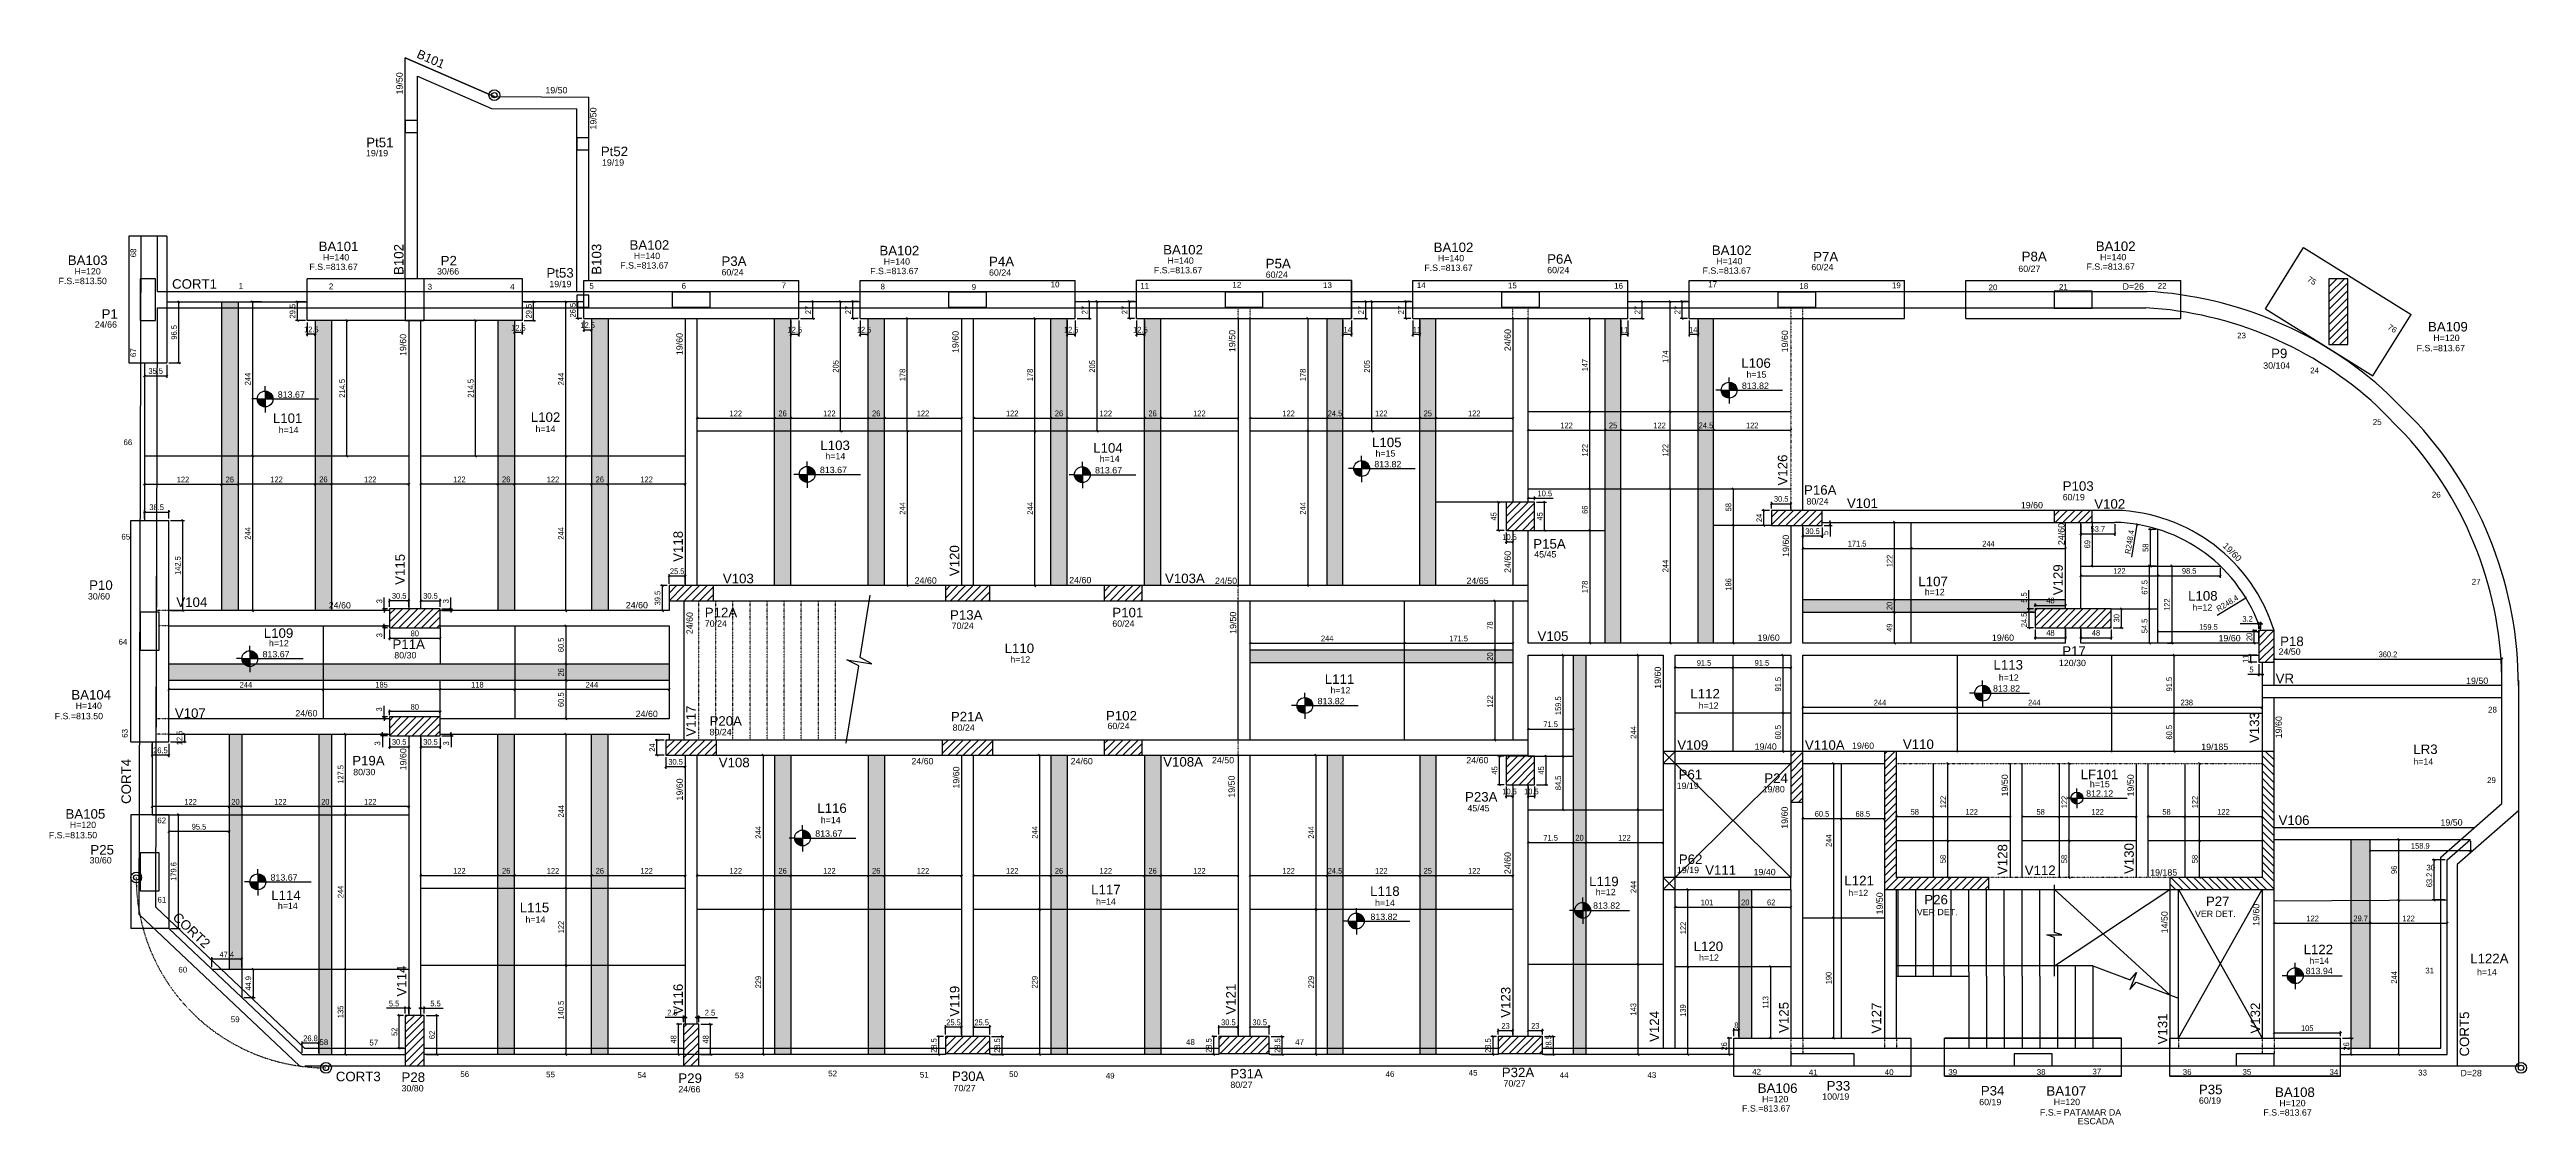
# Model space of a CAD drawing. Header units: millimetres. Extents: x 2897 to 8569, y 1951 to 3650.
# Drawn here: x 2897 to 6813, y 1951 to 3650 of the extents above; entities that cross this region are included whole.
import ezdxf

# ---------------------------------------------------------------- set-up
doc = ezdxf.new("R2010")
doc.units = ezdxf.units.MM
doc.linetypes.add('ESTILO_TQS_0003', pattern=[1.5, 0.5, -0.4, 0.1, -0.5])
doc.linetypes.add('ESTILO_TQS_0004', pattern=[2, 0.5, -0.4, 0.1, -0.4, 0.1, -0.5])
for name, color, linetype in [('00 - FELIPE', 2, 'Continuous'), ('1', 1, 'Continuous'), ('2', 2, 'Continuous'), ('3', 3, 'Continuous'), ('4', 4, 'Continuous'), ('7', 7, 'Continuous'), ('9', 9, 'Continuous'), ('Painéis', 200, 'Continuous')]:
    doc.layers.add(name, color=color, linetype=linetype)
doc.layers.add('Hachura', color=251, linetype='Continuous', lineweight=9)
doc.styles.add('COTA TECNICA-50', font='techl___.ttf', dxfattribs={"height": 9})
doc.styles.get("Standard").update_dxf_attribs({"font": 'arial.ttf'})
doc.dimstyles.new('COTA PAINEL-50', dxfattribs={"dimtxt": 9, "dimasz": 3, "dimexe": 3, "dimexo": 3, "dimgap": 3, "dimtad": 1, "dimdec": 1, "dimzin": 12, "dimdsep": 46, "dimtxsty": 'COTA TECNICA-50', "dimblk1": 'OBLIQUE', "dimblk2": 'OBLIQUE', "dimsah": 1, "dimcen": 0.9, "dimclrd": 4, "dimclre": 4, "dimclrt": 240, "dimadec": 1, "dimazin": 3, "dimtfac": 1, "dimtdec": 1, "dimtmove": 0, "dimatfit": 3, "dimfxl": 1, "dimtolj": 1, "dimtzin": 12, "dimarcsym": 0})

# ---------------------------------------------------------------- blocks, each defined once
blk = doc.blocks.new('_Oblique')
at = {"color": 0, "linetype": 'ByBlock', "lineweight": -2}
blk.add_line((-0.5, -0.5), (0.5, 0.5), dxfattribs=at)
blk = doc.blocks.new('*D4')
at = {"layer": 'Defpoints', "color": 0, "transparency": 16777216}
for p in [(5558.9, 2673.2), (5558.9, 2673.2), (5650.4, 2673.2)]:
    blk.add_point(p, dxfattribs=at)
at = {"layer": 'Painéis', "color": 4, "lineweight": -2, "transparency": 16777216}
blk.add_line((5650.4, 2673.2), (5558.9, 2673.2), dxfattribs=at)
at = {"layer": 'Painéis', "color": 4, "lineweight": -2, "transparency": 16777216, "xscale": 3, "yscale": 3, "zscale": 3, "rotation": 180}
blk.add_blockref('_Oblique', (5558.9, 2673.2), dxfattribs=at)
at = {"layer": 'Painéis', "color": 4, "lineweight": -2, "transparency": 16777216, "xscale": 3, "yscale": 3, "zscale": 3}
blk.add_blockref('_Oblique', (5650.4, 2673.2), dxfattribs=at)
at = {"layer": 'Painéis', "color": 240, "transparency": 16777216, "insert": (5604.7, 2680.8), "char_height": 9, "attachment_point": 5, "style": 'COTA TECNICA-50'}
blk.add_mtext('\\A1;91.5', dxfattribs=at)
blk = doc.blocks.new('*D5')
at = {"layer": 'Defpoints', "color": 0, "transparency": 16777216}
for p in [(5637.8, 2692.8), (5637.8, 2601.3), (5637.8, 2601.3)]:
    blk.add_point(p, dxfattribs=at)
at = {"layer": 'Painéis', "color": 4, "lineweight": -2, "transparency": 16777216}
blk.add_line((5637.8, 2692.8), (5637.8, 2601.3), dxfattribs=at)
at = {"layer": 'Painéis', "color": 4, "lineweight": -2, "transparency": 16777216, "xscale": 3, "yscale": 3, "zscale": 3}
for p, rotation in [((5637.8, 2692.8), 90), ((5637.8, 2601.3), 270)]:
    blk.add_blockref('_Oblique', p, dxfattribs=dict(at, rotation=rotation))
at = {"layer": 'Painéis', "color": 240, "transparency": 16777216, "insert": (5630.2, 2647.1), "char_height": 9, "attachment_point": 5, "rotation": 90, "style": 'COTA TECNICA-50'}
blk.add_mtext('\\A1;91.5', dxfattribs=at)
blk = doc.blocks.new('*D55')
at = {"layer": 'Defpoints', "color": 0, "transparency": 16777216}
for p in [(5637.8, 2601.3), (5637.8, 2540.8), (5637.8, 2540.8)]:
    blk.add_point(p, dxfattribs=at)
at = {"layer": 'Painéis', "color": 4, "lineweight": -2, "transparency": 16777216}
blk.add_line((5637.8, 2601.3), (5637.8, 2540.8), dxfattribs=at)
at = {"layer": 'Painéis', "color": 4, "lineweight": -2, "transparency": 16777216, "xscale": 3, "yscale": 3, "zscale": 3}
for p, rotation in [((5637.8, 2601.3), 90), ((5637.8, 2540.8), 270)]:
    blk.add_blockref('_Oblique', p, dxfattribs=dict(at, rotation=rotation))
at = {"layer": 'Painéis', "color": 240, "transparency": 16777216, "insert": (5630.2, 2571.1), "char_height": 9, "attachment_point": 5, "rotation": 90, "style": 'COTA TECNICA-50'}
blk.add_mtext('\\A1;60.5', dxfattribs=at)
blk = doc.blocks.new('*D56')
at = {"layer": 'Defpoints', "color": 0, "transparency": 16777216}
for p in [(5467.4, 2673.2), (5467.4, 2673.2), (5558.9, 2673.2)]:
    blk.add_point(p, dxfattribs=at)
at = {"layer": 'Painéis', "color": 4, "lineweight": -2, "transparency": 16777216}
blk.add_line((5558.9, 2673.2), (5467.4, 2673.2), dxfattribs=at)
at = {"layer": 'Painéis', "color": 4, "lineweight": -2, "transparency": 16777216, "xscale": 3, "yscale": 3, "zscale": 3, "rotation": 180}
blk.add_blockref('_Oblique', (5467.4, 2673.2), dxfattribs=at)
at = {"layer": 'Painéis', "color": 4, "lineweight": -2, "transparency": 16777216, "xscale": 3, "yscale": 3, "zscale": 3}
blk.add_blockref('_Oblique', (5558.9, 2673.2), dxfattribs=at)
at = {"layer": 'Painéis', "color": 240, "transparency": 16777216, "insert": (5513.2, 2680.8), "char_height": 9, "attachment_point": 5, "style": 'COTA TECNICA-50'}
blk.add_mtext('\\A1;91.5', dxfattribs=at)
blk = doc.blocks.new('*D57')
at = {"layer": 'Defpoints', "color": 0, "transparency": 16777216}
for p in [(4081.9, 3251.8), (4104.4, 3251.8), (4081.9, 3224.8)]:
    blk.add_point(p, dxfattribs=at)
at = {"layer": 'Painéis', "color": 4, "lineweight": -2, "transparency": 16777216}
for p, q in [((4084.9, 3251.8), (4107.4, 3251.8)), ((4104.4, 3224.8), (4104.4, 3251.8)), ((4084.9, 3224.8), (4107.4, 3224.8))]:
    blk.add_line(p, q, dxfattribs=at)
at = {"layer": 'Painéis', "color": 4, "lineweight": -2, "transparency": 16777216, "xscale": 3, "yscale": 3, "zscale": 3}
for p, rotation in [((4104.4, 3251.8), 90), ((4104.4, 3224.8), 270)]:
    blk.add_blockref('_Oblique', p, dxfattribs=dict(at, rotation=rotation))
at = {"layer": 'Painéis', "color": 240, "transparency": 16777216, "insert": (4096.9, 3238.3), "char_height": 9, "attachment_point": 5, "rotation": 90, "style": 'COTA TECNICA-50'}
blk.add_mtext('\\A1;27', dxfattribs=at)
blk = doc.blocks.new('*D58')
at = {"layer": 'Defpoints', "color": 0, "transparency": 16777216}
for p in [(4167.7, 3251.8), (4178.9, 3251.8), (4178.9, 3224.8)]:
    blk.add_point(p, dxfattribs=at)
at = {"layer": 'Painéis', "color": 4, "lineweight": -2, "transparency": 16777216}
for p, q in [((4175.9, 3251.8), (4164.7, 3251.8)), ((4167.7, 3224.8), (4167.7, 3251.8)), ((4175.9, 3224.8), (4164.7, 3224.8))]:
    blk.add_line(p, q, dxfattribs=at)
at = {"layer": 'Painéis', "color": 4, "lineweight": -2, "transparency": 16777216, "xscale": 3, "yscale": 3, "zscale": 3}
for p, rotation in [((4167.7, 3251.8), 90), ((4167.7, 3224.8), 270)]:
    blk.add_blockref('_Oblique', p, dxfattribs=dict(at, rotation=rotation))
at = {"layer": 'Painéis', "color": 240, "transparency": 16777216, "insert": (4160.1, 3238.3), "char_height": 9, "attachment_point": 5, "rotation": 90, "style": 'COTA TECNICA-50'}
blk.add_mtext('\\A1;27', dxfattribs=at)
blk = doc.blocks.new('*D59')
at = {"layer": 'Defpoints', "color": 0, "transparency": 16777216}
for p in [(4178.9, 3224.8), (4191.4, 3224.8), (4178.9, 3199.6)]:
    blk.add_point(p, dxfattribs=at)
at = {"layer": 'Painéis', "color": 4, "lineweight": -2, "transparency": 16777216}
for p, q in [((4178.9, 3221.8), (4178.9, 3196.6)), ((4191.4, 3221.8), (4191.4, 3196.6)), ((4191.4, 3199.6), (4178.9, 3199.6))]:
    blk.add_line(p, q, dxfattribs=at)
at = {"layer": 'Painéis', "color": 4, "lineweight": -2, "transparency": 16777216, "xscale": 3, "yscale": 3, "zscale": 3, "rotation": 180}
blk.add_blockref('_Oblique', (4178.9, 3199.6), dxfattribs=at)
at = {"layer": 'Painéis', "color": 4, "lineweight": -2, "transparency": 16777216, "xscale": 3, "yscale": 3, "zscale": 3}
blk.add_blockref('_Oblique', (4191.4, 3199.6), dxfattribs=at)
at = {"layer": 'Painéis', "color": 240, "transparency": 16777216, "insert": (4185.2, 3207.2), "char_height": 9, "attachment_point": 5, "style": 'COTA TECNICA-50'}
blk.add_mtext('\\A1;12.5', dxfattribs=at)
blk = doc.blocks.new('*D60')
at = {"layer": 'Defpoints', "color": 0, "transparency": 16777216}
for p in [(4069.4, 3224.8), (4081.9, 3224.8), (4069.4, 3199.6)]:
    blk.add_point(p, dxfattribs=at)
at = {"layer": 'Painéis', "color": 4, "lineweight": -2, "transparency": 16777216}
for p, q in [((4069.4, 3221.8), (4069.4, 3196.6)), ((4081.9, 3221.8), (4081.9, 3196.6)), ((4081.9, 3199.6), (4069.4, 3199.6))]:
    blk.add_line(p, q, dxfattribs=at)
at = {"layer": 'Painéis', "color": 4, "lineweight": -2, "transparency": 16777216, "xscale": 3, "yscale": 3, "zscale": 3, "rotation": 180}
blk.add_blockref('_Oblique', (4069.4, 3199.6), dxfattribs=at)
at = {"layer": 'Painéis', "color": 4, "lineweight": -2, "transparency": 16777216, "xscale": 3, "yscale": 3, "zscale": 3}
blk.add_blockref('_Oblique', (4081.9, 3199.6), dxfattribs=at)
at = {"layer": 'Painéis', "color": 240, "transparency": 16777216, "insert": (4075.7, 3207.2), "char_height": 9, "attachment_point": 5, "style": 'COTA TECNICA-50'}
blk.add_mtext('\\A1;12.5', dxfattribs=at)
blk = doc.blocks.new('*D6')
at = {"layer": 'Defpoints', "color": 0, "transparency": 16777216}
for p in [(4518.9, 3251.8), (4541.4, 3251.8), (4518.9, 3224.8)]:
    blk.add_point(p, dxfattribs=at)
at = {"layer": 'Painéis', "color": 4, "lineweight": -2, "transparency": 16777216}
for p, q in [((4521.9, 3251.8), (4544.4, 3251.8)), ((4541.4, 3224.8), (4541.4, 3251.8)), ((4521.9, 3224.8), (4544.4, 3224.8))]:
    blk.add_line(p, q, dxfattribs=at)
at = {"layer": 'Painéis', "color": 4, "lineweight": -2, "transparency": 16777216, "xscale": 3, "yscale": 3, "zscale": 3}
for p, rotation in [((4541.4, 3251.8), 90), ((4541.4, 3224.8), 270)]:
    blk.add_blockref('_Oblique', p, dxfattribs=dict(at, rotation=rotation))
at = {"layer": 'Painéis', "color": 240, "transparency": 16777216, "insert": (4533.9, 3238.3), "char_height": 9, "attachment_point": 5, "rotation": 90, "style": 'COTA TECNICA-50'}
blk.add_mtext('\\A1;27', dxfattribs=at)
blk = doc.blocks.new('*D7')
at = {"layer": 'Defpoints', "color": 0, "transparency": 16777216}
for p in [(4604.7, 3251.8), (4615.9, 3251.8), (4615.9, 3224.8)]:
    blk.add_point(p, dxfattribs=at)
at = {"layer": 'Painéis', "color": 4, "lineweight": -2, "transparency": 16777216}
for p, q in [((4612.9, 3251.8), (4601.7, 3251.8)), ((4604.7, 3224.8), (4604.7, 3251.8)), ((4612.9, 3224.8), (4601.7, 3224.8))]:
    blk.add_line(p, q, dxfattribs=at)
at = {"layer": 'Painéis', "color": 4, "lineweight": -2, "transparency": 16777216, "xscale": 3, "yscale": 3, "zscale": 3}
for p, rotation in [((4604.7, 3251.8), 90), ((4604.7, 3224.8), 270)]:
    blk.add_blockref('_Oblique', p, dxfattribs=dict(at, rotation=rotation))
at = {"layer": 'Painéis', "color": 240, "transparency": 16777216, "insert": (4597.1, 3238.3), "char_height": 9, "attachment_point": 5, "rotation": 90, "style": 'COTA TECNICA-50'}
blk.add_mtext('\\A1;27', dxfattribs=at)
blk = doc.blocks.new('*D8')
at = {"layer": 'Defpoints', "color": 0, "transparency": 16777216}
for p in [(4615.9, 3224.8), (4628.4, 3224.8), (4615.9, 3199.6)]:
    blk.add_point(p, dxfattribs=at)
at = {"layer": 'Painéis', "color": 4, "lineweight": -2, "transparency": 16777216}
for p, q in [((4615.9, 3221.8), (4615.9, 3196.6)), ((4628.4, 3221.8), (4628.4, 3196.6)), ((4628.4, 3199.6), (4615.9, 3199.6))]:
    blk.add_line(p, q, dxfattribs=at)
at = {"layer": 'Painéis', "color": 4, "lineweight": -2, "transparency": 16777216, "xscale": 3, "yscale": 3, "zscale": 3, "rotation": 180}
blk.add_blockref('_Oblique', (4615.9, 3199.6), dxfattribs=at)
at = {"layer": 'Painéis', "color": 4, "lineweight": -2, "transparency": 16777216, "xscale": 3, "yscale": 3, "zscale": 3}
blk.add_blockref('_Oblique', (4628.4, 3199.6), dxfattribs=at)
at = {"layer": 'Painéis', "color": 240, "transparency": 16777216, "insert": (4622.2, 3207.2), "char_height": 9, "attachment_point": 5, "style": 'COTA TECNICA-50'}
blk.add_mtext('\\A1;12.5', dxfattribs=at)
blk = doc.blocks.new('*D9')
at = {"layer": 'Defpoints', "color": 0, "transparency": 16777216}
for p in [(4506.4, 3224.8), (4518.9, 3224.8), (4506.4, 3199.6)]:
    blk.add_point(p, dxfattribs=at)
at = {"layer": 'Painéis', "color": 4, "lineweight": -2, "transparency": 16777216}
for p, q in [((4506.4, 3221.8), (4506.4, 3196.6)), ((4518.9, 3221.8), (4518.9, 3196.6)), ((4518.9, 3199.6), (4506.4, 3199.6))]:
    blk.add_line(p, q, dxfattribs=at)
at = {"layer": 'Painéis', "color": 4, "lineweight": -2, "transparency": 16777216, "xscale": 3, "yscale": 3, "zscale": 3, "rotation": 180}
blk.add_blockref('_Oblique', (4506.4, 3199.6), dxfattribs=at)
at = {"layer": 'Painéis', "color": 4, "lineweight": -2, "transparency": 16777216, "xscale": 3, "yscale": 3, "zscale": 3}
blk.add_blockref('_Oblique', (4518.9, 3199.6), dxfattribs=at)
at = {"layer": 'Painéis', "color": 240, "transparency": 16777216, "insert": (4512.7, 3207.2), "char_height": 9, "attachment_point": 5, "style": 'COTA TECNICA-50'}
blk.add_mtext('\\A1;12.5', dxfattribs=at)
blk = doc.blocks.new('*D10')
at = {"layer": 'Defpoints', "color": 0, "transparency": 16777216}
for p in [(4955.9, 3251.8), (4978.4, 3251.8), (4955.9, 3224.8)]:
    blk.add_point(p, dxfattribs=at)
at = {"layer": 'Painéis', "color": 4, "lineweight": -2, "transparency": 16777216}
for p, q in [((4958.9, 3251.8), (4981.4, 3251.8)), ((4978.4, 3224.8), (4978.4, 3251.8)), ((4958.9, 3224.8), (4981.4, 3224.8))]:
    blk.add_line(p, q, dxfattribs=at)
at = {"layer": 'Painéis', "color": 4, "lineweight": -2, "transparency": 16777216, "xscale": 3, "yscale": 3, "zscale": 3}
for p, rotation in [((4978.4, 3251.8), 90), ((4978.4, 3224.8), 270)]:
    blk.add_blockref('_Oblique', p, dxfattribs=dict(at, rotation=rotation))
at = {"layer": 'Painéis', "color": 240, "transparency": 16777216, "insert": (4970.9, 3238.3), "char_height": 9, "attachment_point": 5, "rotation": 90, "style": 'COTA TECNICA-50'}
blk.add_mtext('\\A1;27', dxfattribs=at)
blk = doc.blocks.new('*D11')
at = {"layer": 'Defpoints', "color": 0, "transparency": 16777216}
for p in [(5041.7, 3251.8), (5052.9, 3251.8), (5052.9, 3224.8)]:
    blk.add_point(p, dxfattribs=at)
at = {"layer": 'Painéis', "color": 4, "lineweight": -2, "transparency": 16777216}
for p, q in [((5049.9, 3251.8), (5038.7, 3251.8)), ((5041.7, 3224.8), (5041.7, 3251.8)), ((5049.9, 3224.8), (5038.7, 3224.8))]:
    blk.add_line(p, q, dxfattribs=at)
at = {"layer": 'Painéis', "color": 4, "lineweight": -2, "transparency": 16777216, "xscale": 3, "yscale": 3, "zscale": 3}
for p, rotation in [((5041.7, 3251.8), 90), ((5041.7, 3224.8), 270)]:
    blk.add_blockref('_Oblique', p, dxfattribs=dict(at, rotation=rotation))
at = {"layer": 'Painéis', "color": 240, "transparency": 16777216, "insert": (5034.1, 3238.3), "char_height": 9, "attachment_point": 5, "rotation": 90, "style": 'COTA TECNICA-50'}
blk.add_mtext('\\A1;27', dxfattribs=at)
blk = doc.blocks.new('*D12')
at = {"layer": 'Defpoints', "color": 0, "transparency": 16777216}
for p in [(5052.9, 3224.8), (5063.9, 3224.8), (5052.9, 3199.6)]:
    blk.add_point(p, dxfattribs=at)
at = {"layer": 'Painéis', "color": 4, "lineweight": -2, "transparency": 16777216}
for p, q in [((5052.9, 3221.8), (5052.9, 3196.6)), ((5063.9, 3221.8), (5063.9, 3196.6)), ((5063.9, 3199.6), (5052.9, 3199.6))]:
    blk.add_line(p, q, dxfattribs=at)
at = {"layer": 'Painéis', "color": 4, "lineweight": -2, "transparency": 16777216, "xscale": 3, "yscale": 3, "zscale": 3, "rotation": 180}
blk.add_blockref('_Oblique', (5052.9, 3199.6), dxfattribs=at)
at = {"layer": 'Painéis', "color": 4, "lineweight": -2, "transparency": 16777216, "xscale": 3, "yscale": 3, "zscale": 3}
blk.add_blockref('_Oblique', (5063.9, 3199.6), dxfattribs=at)
at = {"layer": 'Painéis', "color": 240, "transparency": 16777216, "insert": (5059.2, 3207.1), "char_height": 9, "attachment_point": 5, "style": 'COTA TECNICA-50'}
blk.add_mtext('\\A1;11', dxfattribs=at)
blk = doc.blocks.new('*D13')
at = {"layer": 'Defpoints', "color": 0, "transparency": 16777216}
for p in [(4941.9, 3224.8), (4955.9, 3224.8), (4941.9, 3199.6)]:
    blk.add_point(p, dxfattribs=at)
at = {"layer": 'Painéis', "color": 4, "lineweight": -2, "transparency": 16777216}
for p, q in [((4941.9, 3221.8), (4941.9, 3196.6)), ((4955.9, 3221.8), (4955.9, 3196.6)), ((4955.9, 3199.6), (4941.9, 3199.6))]:
    blk.add_line(p, q, dxfattribs=at)
at = {"layer": 'Painéis', "color": 4, "lineweight": -2, "transparency": 16777216, "xscale": 3, "yscale": 3, "zscale": 3, "rotation": 180}
blk.add_blockref('_Oblique', (4941.9, 3199.6), dxfattribs=at)
at = {"layer": 'Painéis', "color": 4, "lineweight": -2, "transparency": 16777216, "xscale": 3, "yscale": 3, "zscale": 3}
blk.add_blockref('_Oblique', (4955.9, 3199.6), dxfattribs=at)
at = {"layer": 'Painéis', "color": 240, "transparency": 16777216, "insert": (4949.7, 3207.2), "char_height": 9, "attachment_point": 5, "style": 'COTA TECNICA-50'}
blk.add_mtext('\\A1;14', dxfattribs=at)
blk = doc.blocks.new('*D14')
at = {"layer": 'Defpoints', "color": 0, "transparency": 16777216}
for p in [(5392.9, 3251.8), (5415.4, 3251.8), (5392.9, 3224.8)]:
    blk.add_point(p, dxfattribs=at)
at = {"layer": 'Painéis', "color": 4, "lineweight": -2, "transparency": 16777216}
for p, q in [((5395.9, 3251.8), (5418.4, 3251.8)), ((5415.4, 3224.8), (5415.4, 3251.8)), ((5395.9, 3224.8), (5418.4, 3224.8))]:
    blk.add_line(p, q, dxfattribs=at)
at = {"layer": 'Painéis', "color": 4, "lineweight": -2, "transparency": 16777216, "xscale": 3, "yscale": 3, "zscale": 3}
for p, rotation in [((5415.4, 3251.8), 90), ((5415.4, 3224.8), 270)]:
    blk.add_blockref('_Oblique', p, dxfattribs=dict(at, rotation=rotation))
at = {"layer": 'Painéis', "color": 240, "transparency": 16777216, "insert": (5407.9, 3238.3), "char_height": 9, "attachment_point": 5, "rotation": 90, "style": 'COTA TECNICA-50'}
blk.add_mtext('\\A1;27', dxfattribs=at)
blk = doc.blocks.new('*D15')
at = {"layer": 'Defpoints', "color": 0, "transparency": 16777216}
for p in [(5478.7, 3251.8), (5489.9, 3251.8), (5489.9, 3224.8)]:
    blk.add_point(p, dxfattribs=at)
at = {"layer": 'Painéis', "color": 4, "lineweight": -2, "transparency": 16777216}
for p, q in [((5486.9, 3251.8), (5475.7, 3251.8)), ((5478.7, 3224.8), (5478.7, 3251.8)), ((5486.9, 3224.8), (5475.7, 3224.8))]:
    blk.add_line(p, q, dxfattribs=at)
at = {"layer": 'Painéis', "color": 4, "lineweight": -2, "transparency": 16777216, "xscale": 3, "yscale": 3, "zscale": 3}
for p, rotation in [((5478.7, 3251.8), 90), ((5478.7, 3224.8), 270)]:
    blk.add_blockref('_Oblique', p, dxfattribs=dict(at, rotation=rotation))
at = {"layer": 'Painéis', "color": 240, "transparency": 16777216, "insert": (5471.1, 3238.3), "char_height": 9, "attachment_point": 5, "rotation": 90, "style": 'COTA TECNICA-50'}
blk.add_mtext('\\A1;27', dxfattribs=at)
blk = doc.blocks.new('*D16')
at = {"layer": 'Defpoints', "color": 0, "transparency": 16777216}
for p in [(5489.9, 3224.8), (5503.9, 3224.8), (5489.9, 3199.6)]:
    blk.add_point(p, dxfattribs=at)
at = {"layer": 'Painéis', "color": 4, "lineweight": -2, "transparency": 16777216}
for p, q in [((5489.9, 3221.8), (5489.9, 3196.6)), ((5503.9, 3221.8), (5503.9, 3196.6)), ((5503.9, 3199.6), (5489.9, 3199.6))]:
    blk.add_line(p, q, dxfattribs=at)
at = {"layer": 'Painéis', "color": 4, "lineweight": -2, "transparency": 16777216, "xscale": 3, "yscale": 3, "zscale": 3, "rotation": 180}
blk.add_blockref('_Oblique', (5489.9, 3199.6), dxfattribs=at)
at = {"layer": 'Painéis', "color": 4, "lineweight": -2, "transparency": 16777216, "xscale": 3, "yscale": 3, "zscale": 3}
blk.add_blockref('_Oblique', (5503.9, 3199.6), dxfattribs=at)
at = {"layer": 'Painéis', "color": 240, "transparency": 16777216, "insert": (5496.2, 3207.2), "char_height": 9, "attachment_point": 5, "style": 'COTA TECNICA-50'}
blk.add_mtext('\\A1;14', dxfattribs=at)
blk = doc.blocks.new('*D17')
at = {"layer": 'Defpoints', "color": 0, "transparency": 16777216}
for p in [(5381.9, 3224.8), (5392.9, 3224.8), (5381.9, 3199.6)]:
    blk.add_point(p, dxfattribs=at)
at = {"layer": 'Painéis', "color": 4, "lineweight": -2, "transparency": 16777216}
for p, q in [((5381.9, 3221.8), (5381.9, 3196.6)), ((5392.9, 3221.8), (5392.9, 3196.6)), ((5392.9, 3199.6), (5381.9, 3199.6))]:
    blk.add_line(p, q, dxfattribs=at)
at = {"layer": 'Painéis', "color": 4, "lineweight": -2, "transparency": 16777216, "xscale": 3, "yscale": 3, "zscale": 3, "rotation": 180}
blk.add_blockref('_Oblique', (5381.9, 3199.6), dxfattribs=at)
at = {"layer": 'Painéis', "color": 4, "lineweight": -2, "transparency": 16777216, "xscale": 3, "yscale": 3, "zscale": 3}
blk.add_blockref('_Oblique', (5392.9, 3199.6), dxfattribs=at)
at = {"layer": 'Painéis', "color": 240, "transparency": 16777216, "insert": (5386.7, 3207.1), "char_height": 9, "attachment_point": 5, "style": 'COTA TECNICA-50'}
blk.add_mtext('\\A1;11', dxfattribs=at)
blk = doc.blocks.new('*D61')
at = {"layer": 'Defpoints', "color": 0, "transparency": 16777216}
for p in [(5188.2, 2934.8), (5200.4, 2934.8), (5200.4, 2889.8)]:
    blk.add_point(p, dxfattribs=at)
at = {"layer": 'Painéis', "color": 4, "lineweight": -2, "transparency": 16777216}
for p, q in [((5197.4, 2934.8), (5185.2, 2934.8)), ((5188.2, 2889.8), (5188.2, 2934.8)), ((5197.4, 2889.8), (5185.2, 2889.8))]:
    blk.add_line(p, q, dxfattribs=at)
at = {"layer": 'Painéis', "color": 4, "lineweight": -2, "transparency": 16777216, "xscale": 3, "yscale": 3, "zscale": 3}
for p, rotation in [((5188.2, 2934.8), 90), ((5188.2, 2889.8), 270)]:
    blk.add_blockref('_Oblique', p, dxfattribs=dict(at, rotation=rotation))
at = {"layer": 'Painéis', "color": 240, "transparency": 16777216, "insert": (5180.6, 2912.3), "char_height": 9, "attachment_point": 5, "rotation": 90, "style": 'COTA TECNICA-50'}
blk.add_mtext('\\A1;45', dxfattribs=at)
blk = doc.blocks.new('*D62')
at = {"layer": 'Defpoints', "color": 0, "transparency": 16777216}
for p in [(5200.4, 2889.8), (5210.9, 2889.8), (5210.9, 2872)]:
    blk.add_point(p, dxfattribs=at)
at = {"layer": 'Painéis', "color": 4, "lineweight": -2, "transparency": 16777216}
for p, q in [((5200.4, 2886.8), (5200.4, 2869)), ((5200.4, 2872), (5210.9, 2872)), ((5210.9, 2886.8), (5210.9, 2869))]:
    blk.add_line(p, q, dxfattribs=at)
at = {"layer": 'Painéis', "color": 4, "lineweight": -2, "transparency": 16777216, "xscale": 3, "yscale": 3, "zscale": 3, "rotation": 180}
blk.add_blockref('_Oblique', (5200.4, 2872), dxfattribs=at)
at = {"layer": 'Painéis', "color": 4, "lineweight": -2, "transparency": 16777216, "xscale": 3, "yscale": 3, "zscale": 3}
blk.add_blockref('_Oblique', (5210.9, 2872), dxfattribs=at)
at = {"layer": 'Painéis', "color": 240, "transparency": 16777216, "insert": (5205.7, 2879.6), "char_height": 9, "attachment_point": 5, "style": 'COTA TECNICA-50'}
blk.add_mtext('\\A1;10.5', dxfattribs=at)
blk = doc.blocks.new('*D63')
at = {"layer": 'Defpoints', "color": 0, "transparency": 16777216}
for p in [(5607.8, 2921.8), (5619.9, 2921.8), (5619.9, 2897.8)]:
    blk.add_point(p, dxfattribs=at)
at = {"layer": 'Painéis', "color": 4, "lineweight": -2, "transparency": 16777216}
for p, q in [((5616.9, 2921.8), (5604.8, 2921.8)), ((5607.8, 2897.8), (5607.8, 2921.8)), ((5616.9, 2897.8), (5604.8, 2897.8))]:
    blk.add_line(p, q, dxfattribs=at)
at = {"layer": 'Painéis', "color": 4, "lineweight": -2, "transparency": 16777216, "xscale": 3, "yscale": 3, "zscale": 3}
for p, rotation in [((5607.8, 2921.8), 90), ((5607.8, 2897.8), 270)]:
    blk.add_blockref('_Oblique', p, dxfattribs=dict(at, rotation=rotation))
at = {"layer": 'Painéis', "color": 240, "transparency": 16777216, "insert": (5600.3, 2909.8), "char_height": 9, "attachment_point": 5, "rotation": 90, "style": 'COTA TECNICA-50'}
blk.add_mtext('\\A1;24', dxfattribs=at)
blk = doc.blocks.new('*D64')
at = {"layer": 'Defpoints', "color": 0, "transparency": 16777216}
for p in [(5619.9, 2921.8), (5650.4, 2932.2), (5650.4, 2921.8)]:
    blk.add_point(p, dxfattribs=at)
at = {"layer": 'Painéis', "color": 4, "lineweight": -2, "transparency": 16777216}
for p, q in [((5619.9, 2924.8), (5619.9, 2935.2)), ((5619.9, 2932.2), (5650.4, 2932.2)), ((5650.4, 2924.8), (5650.4, 2935.2))]:
    blk.add_line(p, q, dxfattribs=at)
at = {"layer": 'Painéis', "color": 4, "lineweight": -2, "transparency": 16777216, "xscale": 3, "yscale": 3, "zscale": 3, "rotation": 180}
blk.add_blockref('_Oblique', (5619.9, 2932.2), dxfattribs=at)
at = {"layer": 'Painéis', "color": 4, "lineweight": -2, "transparency": 16777216, "xscale": 3, "yscale": 3, "zscale": 3}
blk.add_blockref('_Oblique', (5650.4, 2932.2), dxfattribs=at)
at = {"layer": 'Painéis', "color": 240, "transparency": 16777216, "insert": (5635.2, 2939.9), "char_height": 9, "attachment_point": 5, "style": 'COTA TECNICA-50'}
blk.add_mtext('\\A1;30.5', dxfattribs=at)
blk = doc.blocks.new('*D103')
at = {"layer": 'Defpoints', "color": 0, "transparency": 16777216}
for p in [(5560.4, 2100.4), (5560.4, 2087.8), (5568.4, 2087.8)]:
    blk.add_point(p, dxfattribs=at)
at = {"layer": 'Painéis', "color": 4, "lineweight": -2, "transparency": 16777216}
for p, q in [((5560.4, 2090.8), (5560.4, 2103.4)), ((5568.4, 2100.4), (5560.4, 2100.4)), ((5568.4, 2090.8), (5568.4, 2103.4))]:
    blk.add_line(p, q, dxfattribs=at)
at = {"layer": 'Painéis', "color": 4, "lineweight": -2, "transparency": 16777216, "xscale": 3, "yscale": 3, "zscale": 3, "rotation": 180}
blk.add_blockref('_Oblique', (5560.4, 2100.4), dxfattribs=at)
at = {"layer": 'Painéis', "color": 4, "lineweight": -2, "transparency": 16777216, "xscale": 3, "yscale": 3, "zscale": 3}
blk.add_blockref('_Oblique', (5568.4, 2100.4), dxfattribs=at)
at = {"layer": 'Painéis', "color": 240, "transparency": 16777216, "insert": (5564.4, 2108), "char_height": 9, "attachment_point": 5, "style": 'COTA TECNICA-50'}
blk.add_mtext('\\A1;8', dxfattribs=at)
blk = doc.blocks.new('*D104')
at = {"layer": 'Defpoints', "color": 0, "transparency": 16777216}
for p in [(5560.4, 2087.8), (5552.6, 2061.8), (5560.4, 2061.8)]:
    blk.add_point(p, dxfattribs=at)
at = {"layer": 'Painéis', "color": 4, "lineweight": -2, "transparency": 16777216}
for p, q in [((5557.4, 2087.8), (5549.6, 2087.8)), ((5552.6, 2087.8), (5552.6, 2061.8)), ((5557.4, 2061.8), (5549.6, 2061.8))]:
    blk.add_line(p, q, dxfattribs=at)
at = {"layer": 'Painéis', "color": 4, "lineweight": -2, "transparency": 16777216, "xscale": 3, "yscale": 3, "zscale": 3}
for p, rotation in [((5552.6, 2087.8), 90), ((5552.6, 2061.8), 270)]:
    blk.add_blockref('_Oblique', p, dxfattribs=dict(at, rotation=rotation))
at = {"layer": 'Painéis', "color": 240, "transparency": 16777216, "insert": (5545, 2074.8), "char_height": 9, "attachment_point": 5, "rotation": 90, "style": 'COTA TECNICA-50'}
blk.add_mtext('\\A1;26', dxfattribs=at)
blk = doc.blocks.new('*D105')
at = {"layer": 'Defpoints', "color": 0, "transparency": 16777216}
for p in [(5257.9, 2090.3), (5275, 2090.3), (5257.9, 2061.8)]:
    blk.add_point(p, dxfattribs=at)
at = {"layer": 'Painéis', "color": 4, "lineweight": -2, "transparency": 16777216}
for p, q in [((5260.9, 2090.3), (5278, 2090.3)), ((5275, 2061.8), (5275, 2090.3)), ((5260.9, 2061.8), (5278, 2061.8))]:
    blk.add_line(p, q, dxfattribs=at)
at = {"layer": 'Painéis', "color": 4, "lineweight": -2, "transparency": 16777216, "xscale": 3, "yscale": 3, "zscale": 3}
for p, rotation in [((5275, 2090.3), 90), ((5275, 2061.8), 270)]:
    blk.add_blockref('_Oblique', p, dxfattribs=dict(at, rotation=rotation))
at = {"layer": 'Painéis', "color": 240, "transparency": 16777216, "insert": (5267.4, 2081.1), "char_height": 9, "attachment_point": 5, "rotation": 90, "style": 'COTA TECNICA-50'}
blk.add_mtext('\\A1;28.5', dxfattribs=at)
blk = doc.blocks.new('*D106')
at = {"layer": 'Defpoints', "color": 0, "transparency": 16777216}
for p in [(5234.9, 2099.4), (5234.9, 2090.3), (5257.9, 2090.3)]:
    blk.add_point(p, dxfattribs=at)
at = {"layer": 'Painéis', "color": 4, "lineweight": -2, "transparency": 16777216}
for p, q in [((5234.9, 2093.3), (5234.9, 2102.4)), ((5257.9, 2099.4), (5234.9, 2099.4)), ((5257.9, 2093.3), (5257.9, 2102.4))]:
    blk.add_line(p, q, dxfattribs=at)
at = {"layer": 'Painéis', "color": 4, "lineweight": -2, "transparency": 16777216, "xscale": 3, "yscale": 3, "zscale": 3, "rotation": 180}
blk.add_blockref('_Oblique', (5234.9, 2099.4), dxfattribs=at)
at = {"layer": 'Painéis', "color": 4, "lineweight": -2, "transparency": 16777216, "xscale": 3, "yscale": 3, "zscale": 3}
blk.add_blockref('_Oblique', (5257.9, 2099.4), dxfattribs=at)
at = {"layer": 'Painéis', "color": 240, "transparency": 16777216, "insert": (5246.4, 2107.1), "char_height": 9, "attachment_point": 5, "style": 'COTA TECNICA-50'}
blk.add_mtext('\\A1;23', dxfattribs=at)
blk = doc.blocks.new('*D107')
at = {"layer": 'Defpoints', "color": 0, "transparency": 16777216}
for p in [(5187.9, 2099.4), (5187.9, 2090.3), (5210.9, 2090.3)]:
    blk.add_point(p, dxfattribs=at)
at = {"layer": 'Painéis', "color": 4, "lineweight": -2, "transparency": 16777216}
for p, q in [((5187.9, 2093.3), (5187.9, 2102.4)), ((5210.9, 2099.4), (5187.9, 2099.4)), ((5210.9, 2093.3), (5210.9, 2102.4))]:
    blk.add_line(p, q, dxfattribs=at)
at = {"layer": 'Painéis', "color": 4, "lineweight": -2, "transparency": 16777216, "xscale": 3, "yscale": 3, "zscale": 3, "rotation": 180}
blk.add_blockref('_Oblique', (5187.9, 2099.4), dxfattribs=at)
at = {"layer": 'Painéis', "color": 4, "lineweight": -2, "transparency": 16777216, "xscale": 3, "yscale": 3, "zscale": 3}
blk.add_blockref('_Oblique', (5210.9, 2099.4), dxfattribs=at)
at = {"layer": 'Painéis', "color": 240, "transparency": 16777216, "insert": (5199.4, 2107.1), "char_height": 9, "attachment_point": 5, "style": 'COTA TECNICA-50'}
blk.add_mtext('\\A1;23', dxfattribs=at)
blk = doc.blocks.new('*D23')
at = {"layer": 'Defpoints', "color": 0, "transparency": 16777216}
for p in [(5187.9, 2090.3), (5179.3, 2061.8), (5187.9, 2061.8)]:
    blk.add_point(p, dxfattribs=at)
at = {"layer": 'Painéis', "color": 4, "lineweight": -2, "transparency": 16777216}
for p, q in [((5184.9, 2090.3), (5176.3, 2090.3)), ((5179.3, 2090.3), (5179.3, 2061.8)), ((5184.9, 2061.8), (5176.3, 2061.8))]:
    blk.add_line(p, q, dxfattribs=at)
at = {"layer": 'Painéis', "color": 4, "lineweight": -2, "transparency": 16777216, "xscale": 3, "yscale": 3, "zscale": 3}
for p, rotation in [((5179.3, 2090.3), 90), ((5179.3, 2061.8), 270)]:
    blk.add_blockref('_Oblique', p, dxfattribs=dict(at, rotation=rotation))
at = {"layer": 'Painéis', "color": 240, "transparency": 16777216, "insert": (5171.7, 2076.1), "char_height": 9, "attachment_point": 5, "rotation": 90, "style": 'COTA TECNICA-50'}
blk.add_mtext('\\A1;28.5', dxfattribs=at)
blk = doc.blocks.new('*D108')
at = {"layer": 'Defpoints', "color": 0, "transparency": 16777216}
for p in [(4825.9, 2090.3), (4846.4, 2090.3), (4825.9, 2061.8)]:
    blk.add_point(p, dxfattribs=at)
at = {"layer": 'Painéis', "color": 4, "lineweight": -2, "transparency": 16777216}
for p, q in [((4828.9, 2090.3), (4849.4, 2090.3)), ((4846.4, 2061.8), (4846.4, 2090.3)), ((4828.9, 2061.8), (4849.4, 2061.8))]:
    blk.add_line(p, q, dxfattribs=at)
at = {"layer": 'Painéis', "color": 4, "lineweight": -2, "transparency": 16777216, "xscale": 3, "yscale": 3, "zscale": 3}
for p, rotation in [((4846.4, 2090.3), 90), ((4846.4, 2061.8), 270)]:
    blk.add_blockref('_Oblique', p, dxfattribs=dict(at, rotation=rotation))
at = {"layer": 'Painéis', "color": 240, "transparency": 16777216, "insert": (4838.8, 2076.1), "char_height": 9, "attachment_point": 5, "rotation": 90, "style": 'COTA TECNICA-50'}
blk.add_mtext('\\A1;28.5', dxfattribs=at)
blk = doc.blocks.new('*D109')
at = {"layer": 'Defpoints', "color": 0, "transparency": 16777216}
for p in [(4795.4, 2105.1), (4795.4, 2090.3), (4825.9, 2090.3)]:
    blk.add_point(p, dxfattribs=at)
at = {"layer": 'Painéis', "color": 4, "lineweight": -2, "transparency": 16777216}
for p, q in [((4795.4, 2093.3), (4795.4, 2108.1)), ((4825.9, 2105.1), (4795.4, 2105.1)), ((4825.9, 2093.3), (4825.9, 2108.1))]:
    blk.add_line(p, q, dxfattribs=at)
at = {"layer": 'Painéis', "color": 4, "lineweight": -2, "transparency": 16777216, "xscale": 3, "yscale": 3, "zscale": 3, "rotation": 180}
blk.add_blockref('_Oblique', (4795.4, 2105.1), dxfattribs=at)
at = {"layer": 'Painéis', "color": 4, "lineweight": -2, "transparency": 16777216, "xscale": 3, "yscale": 3, "zscale": 3}
blk.add_blockref('_Oblique', (4825.9, 2105.1), dxfattribs=at)
at = {"layer": 'Painéis', "color": 240, "transparency": 16777216, "insert": (4810.7, 2112.8), "char_height": 9, "attachment_point": 5, "style": 'COTA TECNICA-50'}
blk.add_mtext('\\A1;30.5', dxfattribs=at)
blk = doc.blocks.new('*D110')
at = {"layer": 'Defpoints', "color": 0, "transparency": 16777216}
for p in [(4745.9, 2105.1), (4745.9, 2090.3), (4776.4, 2090.3)]:
    blk.add_point(p, dxfattribs=at)
at = {"layer": 'Painéis', "color": 4, "lineweight": -2, "transparency": 16777216}
for p, q in [((4745.9, 2093.3), (4745.9, 2108.1)), ((4776.4, 2105.1), (4745.9, 2105.1)), ((4776.4, 2093.3), (4776.4, 2108.1))]:
    blk.add_line(p, q, dxfattribs=at)
at = {"layer": 'Painéis', "color": 4, "lineweight": -2, "transparency": 16777216, "xscale": 3, "yscale": 3, "zscale": 3, "rotation": 180}
blk.add_blockref('_Oblique', (4745.9, 2105.1), dxfattribs=at)
at = {"layer": 'Painéis', "color": 4, "lineweight": -2, "transparency": 16777216, "xscale": 3, "yscale": 3, "zscale": 3}
blk.add_blockref('_Oblique', (4776.4, 2105.1), dxfattribs=at)
at = {"layer": 'Painéis', "color": 240, "transparency": 16777216, "insert": (4761.2, 2112.8), "char_height": 9, "attachment_point": 5, "style": 'COTA TECNICA-50'}
blk.add_mtext('\\A1;30.5', dxfattribs=at)
blk = doc.blocks.new('*D24')
at = {"layer": 'Defpoints', "color": 0, "transparency": 16777216}
for p in [(4745.9, 2090.3), (4737.8, 2061.8), (4745.9, 2061.8)]:
    blk.add_point(p, dxfattribs=at)
at = {"layer": 'Painéis', "color": 4, "lineweight": -2, "transparency": 16777216}
for p, q in [((4742.9, 2090.3), (4734.8, 2090.3)), ((4737.8, 2090.3), (4737.8, 2061.8)), ((4742.9, 2061.8), (4734.8, 2061.8))]:
    blk.add_line(p, q, dxfattribs=at)
at = {"layer": 'Painéis', "color": 4, "lineweight": -2, "transparency": 16777216, "xscale": 3, "yscale": 3, "zscale": 3}
for p, rotation in [((4737.8, 2090.3), 90), ((4737.8, 2061.8), 270)]:
    blk.add_blockref('_Oblique', p, dxfattribs=dict(at, rotation=rotation))
at = {"layer": 'Painéis', "color": 240, "transparency": 16777216, "insert": (4730.2, 2076.1), "char_height": 9, "attachment_point": 5, "rotation": 90, "style": 'COTA TECNICA-50'}
blk.add_mtext('\\A1;28.5', dxfattribs=at)
blk = doc.blocks.new('*D111')
at = {"layer": 'Defpoints', "color": 0, "transparency": 16777216}
for p in [(4358.4, 2090.3), (4383.9, 2105.1), (4383.9, 2090.3)]:
    blk.add_point(p, dxfattribs=at)
at = {"layer": 'Painéis', "color": 4, "lineweight": -2, "transparency": 16777216}
for p, q in [((4358.4, 2093.3), (4358.4, 2108.1)), ((4358.4, 2105.1), (4383.9, 2105.1)), ((4383.9, 2093.3), (4383.9, 2108.1))]:
    blk.add_line(p, q, dxfattribs=at)
at = {"layer": 'Painéis', "color": 4, "lineweight": -2, "transparency": 16777216, "xscale": 3, "yscale": 3, "zscale": 3, "rotation": 180}
blk.add_blockref('_Oblique', (4358.4, 2105.1), dxfattribs=at)
at = {"layer": 'Painéis', "color": 4, "lineweight": -2, "transparency": 16777216, "xscale": 3, "yscale": 3, "zscale": 3}
blk.add_blockref('_Oblique', (4383.9, 2105.1), dxfattribs=at)
at = {"layer": 'Painéis', "color": 240, "transparency": 16777216, "insert": (4371.2, 2112.7), "char_height": 9, "attachment_point": 5, "style": 'COTA TECNICA-50'}
blk.add_mtext('\\A1;25.5', dxfattribs=at)
blk = doc.blocks.new('*D112')
at = {"layer": 'Defpoints', "color": 0, "transparency": 16777216}
for p in [(4313.9, 2105.1), (4313.9, 2090.3), (4339.4, 2090.3)]:
    blk.add_point(p, dxfattribs=at)
at = {"layer": 'Painéis', "color": 4, "lineweight": -2, "transparency": 16777216}
for p, q in [((4313.9, 2093.3), (4313.9, 2108.1)), ((4339.4, 2105.1), (4313.9, 2105.1)), ((4339.4, 2093.3), (4339.4, 2108.1))]:
    blk.add_line(p, q, dxfattribs=at)
at = {"layer": 'Painéis', "color": 4, "lineweight": -2, "transparency": 16777216, "xscale": 3, "yscale": 3, "zscale": 3, "rotation": 180}
blk.add_blockref('_Oblique', (4313.9, 2105.1), dxfattribs=at)
at = {"layer": 'Painéis', "color": 4, "lineweight": -2, "transparency": 16777216, "xscale": 3, "yscale": 3, "zscale": 3}
blk.add_blockref('_Oblique', (4339.4, 2105.1), dxfattribs=at)
at = {"layer": 'Painéis', "color": 240, "transparency": 16777216, "insert": (4326.7, 2112.7), "char_height": 9, "attachment_point": 5, "style": 'COTA TECNICA-50'}
blk.add_mtext('\\A1;25.5', dxfattribs=at)
blk = doc.blocks.new('*D25')
at = {"layer": 'Defpoints', "color": 0, "transparency": 16777216}
for p in [(4383.9, 2090.3), (4403.4, 2090.3), (4383.9, 2061.8)]:
    blk.add_point(p, dxfattribs=at)
at = {"layer": 'Painéis', "color": 4, "lineweight": -2, "transparency": 16777216}
for p, q in [((4386.9, 2090.3), (4406.4, 2090.3)), ((4403.4, 2061.8), (4403.4, 2090.3)), ((4386.9, 2061.8), (4406.4, 2061.8))]:
    blk.add_line(p, q, dxfattribs=at)
at = {"layer": 'Painéis', "color": 4, "lineweight": -2, "transparency": 16777216, "xscale": 3, "yscale": 3, "zscale": 3}
for p, rotation in [((4403.4, 2090.3), 90), ((4403.4, 2061.8), 270)]:
    blk.add_blockref('_Oblique', p, dxfattribs=dict(at, rotation=rotation))
at = {"layer": 'Painéis', "color": 240, "transparency": 16777216, "insert": (4395.8, 2076.1), "char_height": 9, "attachment_point": 5, "rotation": 90, "style": 'COTA TECNICA-50'}
blk.add_mtext('\\A1;28.5', dxfattribs=at)
blk = doc.blocks.new('*D26')
at = {"layer": 'Defpoints', "color": 0, "transparency": 16777216}
for p in [(4303.2, 2090.3), (4313.9, 2090.3), (4313.9, 2061.8)]:
    blk.add_point(p, dxfattribs=at)
at = {"layer": 'Painéis', "color": 4, "lineweight": -2, "transparency": 16777216}
for p, q in [((4310.9, 2090.3), (4300.2, 2090.3)), ((4303.2, 2061.8), (4303.2, 2090.3)), ((4310.9, 2061.8), (4300.2, 2061.8))]:
    blk.add_line(p, q, dxfattribs=at)
at = {"layer": 'Painéis', "color": 4, "lineweight": -2, "transparency": 16777216, "xscale": 3, "yscale": 3, "zscale": 3}
for p, rotation in [((4303.2, 2090.3), 90), ((4303.2, 2061.8), 270)]:
    blk.add_blockref('_Oblique', p, dxfattribs=dict(at, rotation=rotation))
at = {"layer": 'Painéis', "color": 240, "transparency": 16777216, "insert": (4295.6, 2076.1), "char_height": 9, "attachment_point": 5, "rotation": 90, "style": 'COTA TECNICA-50'}
blk.add_mtext('\\A1;28.5', dxfattribs=at)
blk = doc.blocks.new('*D113')
at = {"layer": 'Defpoints', "color": 0, "transparency": 16777216}
for p in [(3923.9, 2109.8), (3942.4, 2109.8), (3923.9, 2061.8)]:
    blk.add_point(p, dxfattribs=at)
at = {"layer": 'Painéis', "color": 4, "lineweight": -2, "transparency": 16777216}
for p, q in [((3926.9, 2109.8), (3945.4, 2109.8)), ((3942.4, 2061.8), (3942.4, 2109.8)), ((3926.9, 2061.8), (3945.4, 2061.8))]:
    blk.add_line(p, q, dxfattribs=at)
at = {"layer": 'Painéis', "color": 4, "lineweight": -2, "transparency": 16777216, "xscale": 3, "yscale": 3, "zscale": 3}
for p, rotation in [((3942.4, 2109.8), 90), ((3942.4, 2061.8), 270)]:
    blk.add_blockref('_Oblique', p, dxfattribs=dict(at, rotation=rotation))
at = {"layer": 'Painéis', "color": 240, "transparency": 16777216, "insert": (3934.8, 2085.8), "char_height": 9, "attachment_point": 5, "rotation": 90, "style": 'COTA TECNICA-50'}
blk.add_mtext('\\A1;48', dxfattribs=at)
blk = doc.blocks.new('*D114')
at = {"layer": 'Defpoints', "color": 0, "transparency": 16777216}
for p in [(3923.9, 2120.4), (3921.4, 2109.8), (3923.9, 2109.8)]:
    blk.add_point(p, dxfattribs=at)
at = {"layer": 'Painéis', "color": 4, "lineweight": -2, "transparency": 16777216}
for p, q in [((3921.4, 2120.4), (3918.4, 2120.4)), ((3921.4, 2112.8), (3921.4, 2123.4)), ((3921.4, 2120.4), (3923.9, 2120.4)), ((3923.9, 2112.8), (3923.9, 2123.4)), ((3923.9, 2120.4), (3953.3, 2120.4))]:
    blk.add_line(p, q, dxfattribs=at)
at = {"layer": 'Painéis', "color": 4, "lineweight": -2, "transparency": 16777216, "xscale": 3, "yscale": 3, "zscale": 3}
blk.add_blockref('_Oblique', (3921.4, 2120.4), dxfattribs=at)
at = {"layer": 'Painéis', "color": 4, "lineweight": -2, "transparency": 16777216, "xscale": 3, "yscale": 3, "zscale": 3, "rotation": 180}
blk.add_blockref('_Oblique', (3923.9, 2120.4), dxfattribs=at)
at = {"layer": 'Painéis', "color": 240, "transparency": 16777216, "insert": (3941.6, 2128), "char_height": 9, "attachment_point": 5, "style": 'COTA TECNICA-50'}
blk.add_mtext('\\A1;2.5', dxfattribs=at)
blk = doc.blocks.new('*D115')
at = {"layer": 'Defpoints', "color": 0, "transparency": 16777216}
for p in [(3891.6, 2109.8), (3899.9, 2109.8), (3899.9, 2061.8)]:
    blk.add_point(p, dxfattribs=at)
at = {"layer": 'Painéis', "color": 4, "lineweight": -2, "transparency": 16777216}
for p, q in [((3896.9, 2109.8), (3888.6, 2109.8)), ((3891.6, 2061.8), (3891.6, 2109.8)), ((3896.9, 2061.8), (3888.6, 2061.8))]:
    blk.add_line(p, q, dxfattribs=at)
at = {"layer": 'Painéis', "color": 4, "lineweight": -2, "transparency": 16777216, "xscale": 3, "yscale": 3, "zscale": 3}
for p, rotation in [((3891.6, 2109.8), 90), ((3891.6, 2061.8), 270)]:
    blk.add_blockref('_Oblique', p, dxfattribs=dict(at, rotation=rotation))
at = {"layer": 'Painéis', "color": 240, "transparency": 16777216, "insert": (3884, 2085.8), "char_height": 9, "attachment_point": 5, "rotation": 90, "style": 'COTA TECNICA-50'}
blk.add_mtext('\\A1;48', dxfattribs=at)
blk = doc.blocks.new('*D116')
at = {"layer": 'Defpoints', "color": 0, "transparency": 16777216}
for p in [(3899.9, 2120.4), (3899.9, 2109.8), (3902.4, 2109.8)]:
    blk.add_point(p, dxfattribs=at)
at = {"layer": 'Painéis', "color": 4, "lineweight": -2, "transparency": 16777216}
for p, q in [((3899.9, 2120.4), (3870.6, 2120.4)), ((3899.9, 2112.8), (3899.9, 2123.4)), ((3902.4, 2120.4), (3899.9, 2120.4)), ((3902.4, 2112.8), (3902.4, 2123.4)), ((3902.4, 2120.4), (3905.4, 2120.4))]:
    blk.add_line(p, q, dxfattribs=at)
at = {"layer": 'Painéis', "color": 4, "lineweight": -2, "transparency": 16777216, "xscale": 3, "yscale": 3, "zscale": 3}
blk.add_blockref('_Oblique', (3899.9, 2120.4), dxfattribs=at)
at = {"layer": 'Painéis', "color": 4, "lineweight": -2, "transparency": 16777216, "xscale": 3, "yscale": 3, "zscale": 3, "rotation": 180}
blk.add_blockref('_Oblique', (3902.4, 2120.4), dxfattribs=at)
at = {"layer": 'Painéis', "color": 240, "transparency": 16777216, "insert": (3882.2, 2128), "char_height": 9, "attachment_point": 5, "style": 'COTA TECNICA-50'}
blk.add_mtext('\\A1;2.5', dxfattribs=at)
blk = doc.blocks.new('*D117')
at = {"layer": 'Defpoints', "color": 0, "transparency": 16777216}
for p in [(3489.9, 2123.8), (3509.9, 2123.8), (3489.9, 2061.8)]:
    blk.add_point(p, dxfattribs=at)
at = {"layer": 'Painéis', "color": 4, "lineweight": -2, "transparency": 16777216}
for p, q in [((3492.9, 2123.8), (3512.9, 2123.8)), ((3509.9, 2061.8), (3509.9, 2123.8)), ((3492.9, 2061.8), (3512.9, 2061.8))]:
    blk.add_line(p, q, dxfattribs=at)
at = {"layer": 'Painéis', "color": 4, "lineweight": -2, "transparency": 16777216, "xscale": 3, "yscale": 3, "zscale": 3}
for p, rotation in [((3509.9, 2123.8), 90), ((3509.9, 2061.8), 270)]:
    blk.add_blockref('_Oblique', p, dxfattribs=dict(at, rotation=rotation))
at = {"layer": 'Painéis', "color": 240, "transparency": 16777216, "insert": (3502.3, 2092.8), "char_height": 9, "attachment_point": 5, "rotation": 90, "style": 'COTA TECNICA-50'}
blk.add_mtext('\\A1;62', dxfattribs=at)
blk = doc.blocks.new('*D118')
at = {"layer": 'Defpoints', "color": 0, "transparency": 16777216}
for p in [(3484.4, 2123.8), (3489.9, 2134.9), (3489.9, 2123.8)]:
    blk.add_point(p, dxfattribs=at)
at = {"layer": 'Painéis', "color": 4, "lineweight": -2, "transparency": 16777216}
for p, q in [((3484.4, 2134.9), (3481.4, 2134.9)), ((3484.4, 2126.8), (3484.4, 2137.9)), ((3484.4, 2134.9), (3489.9, 2134.9)), ((3489.9, 2126.8), (3489.9, 2137.9)), ((3489.9, 2134.9), (3519.5, 2134.9))]:
    blk.add_line(p, q, dxfattribs=at)
at = {"layer": 'Painéis', "color": 4, "lineweight": -2, "transparency": 16777216, "xscale": 3, "yscale": 3, "zscale": 3}
blk.add_blockref('_Oblique', (3484.4, 2134.9), dxfattribs=at)
at = {"layer": 'Painéis', "color": 4, "lineweight": -2, "transparency": 16777216, "xscale": 3, "yscale": 3, "zscale": 3, "rotation": 180}
blk.add_blockref('_Oblique', (3489.9, 2134.9), dxfattribs=at)
at = {"layer": 'Painéis', "color": 240, "transparency": 16777216, "insert": (3507.7, 2142.5), "char_height": 9, "attachment_point": 5, "style": 'COTA TECNICA-50'}
blk.add_mtext('\\A1;5.5', dxfattribs=at)
blk = doc.blocks.new('*D119')
at = {"layer": 'Defpoints', "color": 0, "transparency": 16777216}
for p in [(3459.9, 2134.9), (3459.9, 2123.8), (3465.4, 2123.8)]:
    blk.add_point(p, dxfattribs=at)
at = {"layer": 'Painéis', "color": 4, "lineweight": -2, "transparency": 16777216}
for p, q in [((3459.9, 2134.9), (3430.4, 2134.9)), ((3459.9, 2126.8), (3459.9, 2137.9)), ((3465.4, 2134.9), (3459.9, 2134.9)), ((3465.4, 2126.8), (3465.4, 2137.9)), ((3465.4, 2134.9), (3468.4, 2134.9))]:
    blk.add_line(p, q, dxfattribs=at)
at = {"layer": 'Painéis', "color": 4, "lineweight": -2, "transparency": 16777216, "xscale": 3, "yscale": 3, "zscale": 3}
blk.add_blockref('_Oblique', (3459.9, 2134.9), dxfattribs=at)
at = {"layer": 'Painéis', "color": 4, "lineweight": -2, "transparency": 16777216, "xscale": 3, "yscale": 3, "zscale": 3, "rotation": 180}
blk.add_blockref('_Oblique', (3465.4, 2134.9), dxfattribs=at)
at = {"layer": 'Painéis', "color": 240, "transparency": 16777216, "insert": (3442.1, 2142.5), "char_height": 9, "attachment_point": 5, "style": 'COTA TECNICA-50'}
blk.add_mtext('\\A1;5.5', dxfattribs=at)
blk = doc.blocks.new('*D120')
at = {"layer": 'Defpoints', "color": 0, "transparency": 16777216}
for p in [(3450.3, 2123.8), (3459.9, 2123.8), (3459.9, 2071.8)]:
    blk.add_point(p, dxfattribs=at)
at = {"layer": 'Painéis', "color": 4, "lineweight": -2, "transparency": 16777216}
for p, q in [((3456.9, 2123.8), (3447.3, 2123.8)), ((3450.3, 2071.8), (3450.3, 2123.8)), ((3456.9, 2071.8), (3447.3, 2071.8))]:
    blk.add_line(p, q, dxfattribs=at)
at = {"layer": 'Painéis', "color": 4, "lineweight": -2, "transparency": 16777216, "xscale": 3, "yscale": 3, "zscale": 3}
for p, rotation in [((3450.3, 2123.8), 90), ((3450.3, 2071.8), 270)]:
    blk.add_blockref('_Oblique', p, dxfattribs=dict(at, rotation=rotation))
at = {"layer": 'Painéis', "color": 240, "transparency": 16777216, "insert": (3442.7, 2097.8), "char_height": 9, "attachment_point": 5, "rotation": 90, "style": 'COTA TECNICA-50'}
blk.add_mtext('\\A1;52', dxfattribs=at)
blk = doc.blocks.new('*D121')
at = {"layer": 'Defpoints', "color": 0, "transparency": 16777216}
for p in [(3514.9, 2568.3), (3514.9, 2565.3), (3532.3, 2565.3)]:
    blk.add_point(p, dxfattribs=at)
at = {"layer": 'Painéis', "color": 4, "lineweight": -2, "transparency": 16777216}
for p, q in [((3517.9, 2568.3), (3535.3, 2568.3)), ((3517.9, 2565.3), (3535.3, 2565.3)), ((3532.3, 2568.3), (3532.3, 2571.3)), ((3532.3, 2568.3), (3532.3, 2565.3)), ((3532.3, 2565.3), (3532.3, 2547.6))]:
    blk.add_line(p, q, dxfattribs=at)
at = {"layer": 'Painéis', "color": 4, "lineweight": -2, "transparency": 16777216, "xscale": 3, "yscale": 3, "zscale": 3}
for p, rotation in [((3532.3, 2568.3), 270), ((3532.3, 2565.3), 90)]:
    blk.add_blockref('_Oblique', p, dxfattribs=dict(at, rotation=rotation))
at = {"layer": 'Painéis', "color": 240, "transparency": 16777216, "insert": (3524.6, 2553.5), "char_height": 9, "attachment_point": 5, "rotation": 90, "style": 'COTA TECNICA-50'}
blk.add_mtext('\\A1;3', dxfattribs=at)
blk = doc.blocks.new('*D122')
at = {"layer": 'Defpoints', "color": 0, "transparency": 16777216}
for p in [(3484.4, 2565.3), (3514.9, 2565.3), (3514.9, 2548.2)]:
    blk.add_point(p, dxfattribs=at)
at = {"layer": 'Painéis', "color": 4, "lineweight": -2, "transparency": 16777216}
for p, q in [((3484.4, 2562.3), (3484.4, 2545.2)), ((3484.4, 2548.2), (3514.9, 2548.2)), ((3514.9, 2562.3), (3514.9, 2545.2))]:
    blk.add_line(p, q, dxfattribs=at)
at = {"layer": 'Painéis', "color": 4, "lineweight": -2, "transparency": 16777216, "xscale": 3, "yscale": 3, "zscale": 3, "rotation": 180}
blk.add_blockref('_Oblique', (3484.4, 2548.2), dxfattribs=at)
at = {"layer": 'Painéis', "color": 4, "lineweight": -2, "transparency": 16777216, "xscale": 3, "yscale": 3, "zscale": 3}
blk.add_blockref('_Oblique', (3514.9, 2548.2), dxfattribs=at)
at = {"layer": 'Painéis', "color": 240, "transparency": 16777216, "insert": (3499.7, 2555.8), "char_height": 9, "attachment_point": 5, "style": 'COTA TECNICA-50'}
blk.add_mtext('\\A1;30.5', dxfattribs=at)
blk = doc.blocks.new('*D123')
at = {"layer": 'Defpoints', "color": 0, "transparency": 16777216}
for p in [(3434.9, 2565.3), (3465.4, 2565.3), (3465.4, 2548.2)]:
    blk.add_point(p, dxfattribs=at)
at = {"layer": 'Painéis', "color": 4, "lineweight": -2, "transparency": 16777216}
for p, q in [((3434.9, 2562.3), (3434.9, 2545.2)), ((3434.9, 2548.2), (3465.4, 2548.2)), ((3465.4, 2562.3), (3465.4, 2545.2))]:
    blk.add_line(p, q, dxfattribs=at)
at = {"layer": 'Painéis', "color": 4, "lineweight": -2, "transparency": 16777216, "xscale": 3, "yscale": 3, "zscale": 3, "rotation": 180}
blk.add_blockref('_Oblique', (3434.9, 2548.2), dxfattribs=at)
at = {"layer": 'Painéis', "color": 4, "lineweight": -2, "transparency": 16777216, "xscale": 3, "yscale": 3, "zscale": 3}
blk.add_blockref('_Oblique', (3465.4, 2548.2), dxfattribs=at)
at = {"layer": 'Painéis', "color": 240, "transparency": 16777216, "insert": (3450.2, 2555.8), "char_height": 9, "attachment_point": 5, "style": 'COTA TECNICA-50'}
blk.add_mtext('\\A1;30.5', dxfattribs=at)
blk = doc.blocks.new('*D124')
at = {"layer": 'Defpoints', "color": 0, "transparency": 16777216}
for p in [(3423.6, 2565.3), (3434.9, 2568.3), (3434.9, 2565.3)]:
    blk.add_point(p, dxfattribs=at)
at = {"layer": 'Painéis', "color": 4, "lineweight": -2, "transparency": 16777216}
for p, q in [((3431.9, 2568.3), (3420.6, 2568.3)), ((3431.9, 2565.3), (3420.6, 2565.3)), ((3423.6, 2568.3), (3423.6, 2571.3)), ((3423.6, 2568.3), (3423.6, 2565.3)), ((3423.6, 2565.3), (3423.6, 2547.6))]:
    blk.add_line(p, q, dxfattribs=at)
at = {"layer": 'Painéis', "color": 4, "lineweight": -2, "transparency": 16777216, "xscale": 3, "yscale": 3, "zscale": 3}
for p, rotation in [((3423.6, 2568.3), 270), ((3423.6, 2565.3), 90)]:
    blk.add_blockref('_Oblique', p, dxfattribs=dict(at, rotation=rotation))
at = {"layer": 'Painéis', "color": 240, "transparency": 16777216, "insert": (3415.9, 2553.5), "char_height": 9, "attachment_point": 5, "rotation": 90, "style": 'COTA TECNICA-50'}
blk.add_mtext('\\A1;3', dxfattribs=at)
blk = doc.blocks.new('*D125')
at = {"layer": 'Defpoints', "color": 0, "transparency": 16777216}
for p in [(3871.9, 2534.8), (3871.9, 2516.6), (3902.4, 2534.8)]:
    blk.add_point(p, dxfattribs=at)
at = {"layer": 'Painéis', "color": 4, "lineweight": -2, "transparency": 16777216}
for p, q in [((3871.9, 2531.8), (3871.9, 2513.6)), ((3902.4, 2516.6), (3871.9, 2516.6)), ((3902.4, 2531.8), (3902.4, 2513.6))]:
    blk.add_line(p, q, dxfattribs=at)
at = {"layer": 'Painéis', "color": 4, "lineweight": -2, "transparency": 16777216, "xscale": 3, "yscale": 3, "zscale": 3, "rotation": 180}
blk.add_blockref('_Oblique', (3871.9, 2516.6), dxfattribs=at)
at = {"layer": 'Painéis', "color": 4, "lineweight": -2, "transparency": 16777216, "xscale": 3, "yscale": 3, "zscale": 3}
blk.add_blockref('_Oblique', (3902.4, 2516.6), dxfattribs=at)
at = {"layer": 'Painéis', "color": 240, "transparency": 16777216, "insert": (3887.2, 2524.3), "char_height": 9, "attachment_point": 5, "style": 'COTA TECNICA-50'}
blk.add_mtext('\\A1;30.5', dxfattribs=at)
blk = doc.blocks.new('*D126')
at = {"layer": 'Defpoints', "color": 0, "transparency": 16777216}
for p in [(3857.8, 2558.8), (3871.9, 2558.8), (3871.9, 2534.8)]:
    blk.add_point(p, dxfattribs=at)
at = {"layer": 'Painéis', "color": 4, "lineweight": -2, "transparency": 16777216}
for p, q in [((3868.9, 2558.8), (3854.8, 2558.8)), ((3857.8, 2534.8), (3857.8, 2558.8)), ((3868.9, 2534.8), (3854.8, 2534.8))]:
    blk.add_line(p, q, dxfattribs=at)
at = {"layer": 'Painéis', "color": 4, "lineweight": -2, "transparency": 16777216, "xscale": 3, "yscale": 3, "zscale": 3}
for p, rotation in [((3857.8, 2558.8), 90), ((3857.8, 2534.8), 270)]:
    blk.add_blockref('_Oblique', p, dxfattribs=dict(at, rotation=rotation))
at = {"layer": 'Painéis', "color": 240, "transparency": 16777216, "insert": (3850.2, 2546.8), "char_height": 9, "attachment_point": 5, "rotation": 90, "style": 'COTA TECNICA-50'}
blk.add_mtext('\\A1;24', dxfattribs=at)
blk = doc.blocks.new('*D127')
at = {"layer": 'Defpoints', "color": 0, "transparency": 16777216}
for p in [(3434.9, 2603.7), (3434.9, 2595.3), (3514.9, 2595.3)]:
    blk.add_point(p, dxfattribs=at)
at = {"layer": 'Painéis', "color": 4, "lineweight": -2, "transparency": 16777216}
for p, q in [((3434.9, 2598.3), (3434.9, 2606.7)), ((3514.9, 2603.7), (3434.9, 2603.7)), ((3514.9, 2598.3), (3514.9, 2606.7))]:
    blk.add_line(p, q, dxfattribs=at)
at = {"layer": 'Painéis', "color": 4, "lineweight": -2, "transparency": 16777216, "xscale": 3, "yscale": 3, "zscale": 3, "rotation": 180}
blk.add_blockref('_Oblique', (3434.9, 2603.7), dxfattribs=at)
at = {"layer": 'Painéis', "color": 4, "lineweight": -2, "transparency": 16777216, "xscale": 3, "yscale": 3, "zscale": 3}
blk.add_blockref('_Oblique', (3514.9, 2603.7), dxfattribs=at)
at = {"layer": 'Painéis', "color": 240, "transparency": 16777216, "insert": (3474.9, 2611.3), "char_height": 9, "attachment_point": 5, "style": 'COTA TECNICA-50'}
blk.add_mtext('\\A1;80', dxfattribs=at)
blk = doc.blocks.new('*D128')
at = {"layer": 'Defpoints', "color": 0, "transparency": 16777216}
for p in [(3426.3, 2595.3), (3434.9, 2595.3), (3434.9, 2592.3)]:
    blk.add_point(p, dxfattribs=at)
at = {"layer": 'Painéis', "color": 4, "lineweight": -2, "transparency": 16777216}
for p, q in [((3431.9, 2595.3), (3423.3, 2595.3)), ((3431.9, 2592.3), (3423.3, 2592.3)), ((3426.3, 2595.3), (3426.3, 2613)), ((3426.3, 2592.3), (3426.3, 2595.3)), ((3426.3, 2592.3), (3426.3, 2589.3))]:
    blk.add_line(p, q, dxfattribs=at)
at = {"layer": 'Painéis', "color": 4, "lineweight": -2, "transparency": 16777216, "xscale": 3, "yscale": 3, "zscale": 3}
for p, rotation in [((3426.3, 2595.3), 270), ((3426.3, 2592.3), 90)]:
    blk.add_blockref('_Oblique', p, dxfattribs=dict(at, rotation=rotation))
at = {"layer": 'Painéis', "color": 240, "transparency": 16777216, "insert": (3418.6, 2607.2), "char_height": 9, "attachment_point": 5, "rotation": 90, "style": 'COTA TECNICA-50'}
blk.add_mtext('\\A1;3', dxfattribs=at)
blk = doc.blocks.new('*D129')
at = {"layer": 'Defpoints', "color": 0, "transparency": 16777216}
for p in [(3484.4, 2766.3), (3514.9, 2779), (3514.9, 2766.3)]:
    blk.add_point(p, dxfattribs=at)
at = {"layer": 'Painéis', "color": 4, "lineweight": -2, "transparency": 16777216}
for p, q in [((3484.4, 2769.3), (3484.4, 2782)), ((3514.9, 2769.3), (3514.9, 2782)), ((3484.4, 2779), (3514.9, 2779))]:
    blk.add_line(p, q, dxfattribs=at)
at = {"layer": 'Painéis', "color": 4, "lineweight": -2, "transparency": 16777216, "xscale": 3, "yscale": 3, "zscale": 3, "rotation": 180}
blk.add_blockref('_Oblique', (3484.4, 2779), dxfattribs=at)
at = {"layer": 'Painéis', "color": 4, "lineweight": -2, "transparency": 16777216, "xscale": 3, "yscale": 3, "zscale": 3}
blk.add_blockref('_Oblique', (3514.9, 2779), dxfattribs=at)
at = {"layer": 'Painéis', "color": 240, "transparency": 16777216, "insert": (3499.7, 2786.7), "char_height": 9, "attachment_point": 5, "style": 'COTA TECNICA-50'}
blk.add_mtext('\\A1;30.5', dxfattribs=at)
blk = doc.blocks.new('*D130')
at = {"layer": 'Defpoints', "color": 0, "transparency": 16777216}
for p in [(3514.9, 2766.3), (3514.9, 2763.3), (3531.7, 2766.3)]:
    blk.add_point(p, dxfattribs=at)
at = {"layer": 'Painéis', "color": 4, "lineweight": -2, "transparency": 16777216}
for p, q in [((3531.7, 2766.3), (3531.7, 2784)), ((3517.9, 2766.3), (3534.7, 2766.3)), ((3517.9, 2763.3), (3534.7, 2763.3)), ((3531.7, 2763.3), (3531.7, 2766.3)), ((3531.7, 2763.3), (3531.7, 2760.3))]:
    blk.add_line(p, q, dxfattribs=at)
at = {"layer": 'Painéis', "color": 4, "lineweight": -2, "transparency": 16777216, "xscale": 3, "yscale": 3, "zscale": 3}
for p, rotation in [((3531.7, 2766.3), 270), ((3531.7, 2763.3), 90)]:
    blk.add_blockref('_Oblique', p, dxfattribs=dict(at, rotation=rotation))
at = {"layer": 'Painéis', "color": 240, "transparency": 16777216, "insert": (3524, 2778.2), "char_height": 9, "attachment_point": 5, "rotation": 90, "style": 'COTA TECNICA-50'}
blk.add_mtext('\\A1;3', dxfattribs=at)
blk = doc.blocks.new('*D131')
at = {"layer": 'Defpoints', "color": 0, "transparency": 16777216}
for p in [(3434.9, 2779), (3434.9, 2766.3), (3465.4, 2766.3)]:
    blk.add_point(p, dxfattribs=at)
at = {"layer": 'Painéis', "color": 4, "lineweight": -2, "transparency": 16777216}
for p, q in [((3434.9, 2769.3), (3434.9, 2782)), ((3465.4, 2769.3), (3465.4, 2782)), ((3465.4, 2779), (3434.9, 2779))]:
    blk.add_line(p, q, dxfattribs=at)
at = {"layer": 'Painéis', "color": 4, "lineweight": -2, "transparency": 16777216, "xscale": 3, "yscale": 3, "zscale": 3, "rotation": 180}
blk.add_blockref('_Oblique', (3434.9, 2779), dxfattribs=at)
at = {"layer": 'Painéis', "color": 4, "lineweight": -2, "transparency": 16777216, "xscale": 3, "yscale": 3, "zscale": 3}
blk.add_blockref('_Oblique', (3465.4, 2779), dxfattribs=at)
at = {"layer": 'Painéis', "color": 240, "transparency": 16777216, "insert": (3450.2, 2786.7), "char_height": 9, "attachment_point": 5, "style": 'COTA TECNICA-50'}
blk.add_mtext('\\A1;30.5', dxfattribs=at)
blk = doc.blocks.new('*D132')
at = {"layer": 'Defpoints', "color": 0, "transparency": 16777216}
for p in [(3426.6, 2766.3), (3434.9, 2766.3), (3434.9, 2763.3)]:
    blk.add_point(p, dxfattribs=at)
at = {"layer": 'Painéis', "color": 4, "lineweight": -2, "transparency": 16777216}
for p, q in [((3426.6, 2766.3), (3426.6, 2784)), ((3431.9, 2766.3), (3423.6, 2766.3)), ((3431.9, 2763.3), (3423.6, 2763.3)), ((3426.6, 2763.3), (3426.6, 2766.3)), ((3426.6, 2763.3), (3426.6, 2760.3))]:
    blk.add_line(p, q, dxfattribs=at)
at = {"layer": 'Painéis', "color": 4, "lineweight": -2, "transparency": 16777216, "xscale": 3, "yscale": 3, "zscale": 3}
for p, rotation in [((3426.6, 2766.3), 270), ((3426.6, 2763.3), 90)]:
    blk.add_blockref('_Oblique', p, dxfattribs=dict(at, rotation=rotation))
at = {"layer": 'Painéis', "color": 240, "transparency": 16777216, "insert": (3418.9, 2778.2), "char_height": 9, "attachment_point": 5, "rotation": 90, "style": 'COTA TECNICA-50'}
blk.add_mtext('\\A1;3', dxfattribs=at)
blk = doc.blocks.new('*D133')
at = {"layer": 'Defpoints', "color": 0, "transparency": 16777216}
for p in [(3866.5, 2802.8), (3876.9, 2802.8), (3876.9, 2763.3)]:
    blk.add_point(p, dxfattribs=at)
at = {"layer": 'Painéis', "color": 4, "lineweight": -2, "transparency": 16777216}
for p, q in [((3873.9, 2802.8), (3863.5, 2802.8)), ((3866.5, 2763.3), (3866.5, 2802.8)), ((3873.9, 2763.3), (3863.5, 2763.3))]:
    blk.add_line(p, q, dxfattribs=at)
at = {"layer": 'Painéis', "color": 4, "lineweight": -2, "transparency": 16777216, "xscale": 3, "yscale": 3, "zscale": 3}
for p, rotation in [((3866.5, 2802.8), 90), ((3866.5, 2763.3), 270)]:
    blk.add_blockref('_Oblique', p, dxfattribs=dict(at, rotation=rotation))
at = {"layer": 'Painéis', "color": 240, "transparency": 16777216, "insert": (3858.8, 2783.1), "char_height": 9, "attachment_point": 5, "rotation": 90, "style": 'COTA TECNICA-50'}
blk.add_mtext('\\A1;39.5', dxfattribs=at)
blk = doc.blocks.new('*D134')
at = {"layer": 'Defpoints', "color": 0, "transparency": 16777216}
for p in [(3876.9, 2817.9), (3876.9, 2802.8), (3902.4, 2802.8)]:
    blk.add_point(p, dxfattribs=at)
at = {"layer": 'Painéis', "color": 4, "lineweight": -2, "transparency": 16777216}
for p, q in [((3876.9, 2805.8), (3876.9, 2820.9)), ((3902.4, 2805.8), (3902.4, 2820.9)), ((3902.4, 2817.9), (3876.9, 2817.9))]:
    blk.add_line(p, q, dxfattribs=at)
at = {"layer": 'Painéis', "color": 4, "lineweight": -2, "transparency": 16777216, "xscale": 3, "yscale": 3, "zscale": 3, "rotation": 180}
blk.add_blockref('_Oblique', (3876.9, 2817.9), dxfattribs=at)
at = {"layer": 'Painéis', "color": 4, "lineweight": -2, "transparency": 16777216, "xscale": 3, "yscale": 3, "zscale": 3}
blk.add_blockref('_Oblique', (3902.4, 2817.9), dxfattribs=at)
at = {"layer": 'Painéis', "color": 240, "transparency": 16777216, "insert": (3889.7, 2825.5), "char_height": 9, "attachment_point": 5, "style": 'COTA TECNICA-50'}
blk.add_mtext('\\A1;25.5', dxfattribs=at)
blk = doc.blocks.new('*D135')
at = {"layer": 'Defpoints', "color": 0, "transparency": 16777216}
for p in [(3644.9, 3251.3), (3662.8, 3251.3), (3644.9, 3221.8)]:
    blk.add_point(p, dxfattribs=at)
at = {"layer": 'Painéis', "color": 4, "lineweight": -2, "transparency": 16777216}
for p, q in [((3647.9, 3251.3), (3665.8, 3251.3)), ((3662.8, 3221.8), (3662.8, 3251.3)), ((3647.9, 3221.8), (3665.8, 3221.8))]:
    blk.add_line(p, q, dxfattribs=at)
at = {"layer": 'Painéis', "color": 4, "lineweight": -2, "transparency": 16777216, "xscale": 3, "yscale": 3, "zscale": 3}
for p, rotation in [((3662.8, 3251.3), 90), ((3662.8, 3221.8), 270)]:
    blk.add_blockref('_Oblique', p, dxfattribs=dict(at, rotation=rotation))
at = {"layer": 'Painéis', "color": 240, "transparency": 16777216, "insert": (3655.1, 3236.6), "char_height": 9, "attachment_point": 5, "rotation": 90, "style": 'COTA TECNICA-50'}
blk.add_mtext('\\A1;29.5', dxfattribs=at)
blk = doc.blocks.new('*D136')
at = {"layer": 'Defpoints', "color": 0, "transparency": 16777216}
for p in [(3732.4, 3251.3), (3741.9, 3251.3), (3741.9, 3224.8)]:
    blk.add_point(p, dxfattribs=at)
at = {"layer": 'Painéis', "color": 4, "lineweight": -2, "transparency": 16777216}
for p, q in [((3738.9, 3251.3), (3729.4, 3251.3)), ((3732.4, 3224.8), (3732.4, 3251.3)), ((3738.9, 3224.8), (3729.4, 3224.8))]:
    blk.add_line(p, q, dxfattribs=at)
at = {"layer": 'Painéis', "color": 4, "lineweight": -2, "transparency": 16777216, "xscale": 3, "yscale": 3, "zscale": 3}
for p, rotation in [((3732.4, 3251.3), 90), ((3732.4, 3224.8), 270)]:
    blk.add_blockref('_Oblique', p, dxfattribs=dict(at, rotation=rotation))
at = {"layer": 'Painéis', "color": 240, "transparency": 16777216, "insert": (3724.8, 3238.1), "char_height": 9, "attachment_point": 5, "rotation": 90, "style": 'COTA TECNICA-50'}
blk.add_mtext('\\A1;26.5', dxfattribs=at)
blk = doc.blocks.new('*D137')
at = {"layer": 'Defpoints', "color": 0, "transparency": 16777216}
for p in [(5699.9, 2902.8), (5699.9, 2897.8), (5712.6, 2897.8)]:
    blk.add_point(p, dxfattribs=at)
at = {"layer": 'Painéis', "color": 4, "lineweight": -2, "transparency": 16777216}
for p, q in [((5702.9, 2902.8), (5715.6, 2902.8)), ((5712.6, 2902.8), (5712.6, 2905.8)), ((5712.6, 2902.8), (5712.6, 2897.8)), ((5702.9, 2897.8), (5715.6, 2897.8)), ((5712.6, 2897.8), (5712.6, 2880.3))]:
    blk.add_line(p, q, dxfattribs=at)
at = {"layer": 'Painéis', "color": 4, "lineweight": -2, "transparency": 16777216, "xscale": 3, "yscale": 3, "zscale": 3}
for p, rotation in [((5712.6, 2902.8), 270), ((5712.6, 2897.8), 90)]:
    blk.add_blockref('_Oblique', p, dxfattribs=dict(at, rotation=rotation))
at = {"layer": 'Painéis', "color": 240, "transparency": 16777216, "insert": (5705, 2886.1), "char_height": 9, "attachment_point": 5, "rotation": 90, "style": 'COTA TECNICA-50'}
blk.add_mtext('\\A1;5', dxfattribs=at)
blk = doc.blocks.new('*D138')
at = {"layer": 'Defpoints', "color": 0, "transparency": 16777216}
for p in [(5669.4, 2897.8), (5669.4, 2881.2), (5699.9, 2897.8)]:
    blk.add_point(p, dxfattribs=at)
at = {"layer": 'Painéis', "color": 4, "lineweight": -2, "transparency": 16777216}
for p, q in [((5669.4, 2894.8), (5669.4, 2878.2)), ((5699.9, 2881.2), (5669.4, 2881.2)), ((5699.9, 2894.8), (5699.9, 2878.2))]:
    blk.add_line(p, q, dxfattribs=at)
at = {"layer": 'Painéis', "color": 4, "lineweight": -2, "transparency": 16777216, "xscale": 3, "yscale": 3, "zscale": 3, "rotation": 180}
blk.add_blockref('_Oblique', (5669.4, 2881.2), dxfattribs=at)
at = {"layer": 'Painéis', "color": 4, "lineweight": -2, "transparency": 16777216, "xscale": 3, "yscale": 3, "zscale": 3}
blk.add_blockref('_Oblique', (5699.9, 2881.2), dxfattribs=at)
at = {"layer": 'Painéis', "color": 240, "transparency": 16777216, "insert": (5684.7, 2888.9), "char_height": 9, "attachment_point": 5, "style": 'COTA TECNICA-50'}
blk.add_mtext('\\A1;30.5', dxfattribs=at)
blk = doc.blocks.new('*D139')
at = {"layer": 'Defpoints', "color": 0, "transparency": 16777216}
for p in [(6026.9, 2766.3), (6036.9, 2766.3), (6036.9, 2760.8)]:
    blk.add_point(p, dxfattribs=at)
at = {"layer": 'Painéis', "color": 4, "lineweight": -2, "transparency": 16777216}
for p, q in [((6026.9, 2766.3), (6026.9, 2795.9)), ((6033.9, 2766.3), (6023.9, 2766.3)), ((6033.9, 2760.8), (6023.9, 2760.8)), ((6026.9, 2760.8), (6026.9, 2766.3)), ((6026.9, 2760.8), (6026.9, 2757.8))]:
    blk.add_line(p, q, dxfattribs=at)
at = {"layer": 'Painéis', "color": 4, "lineweight": -2, "transparency": 16777216, "xscale": 3, "yscale": 3, "zscale": 3}
for p, rotation in [((6026.9, 2766.3), 270), ((6026.9, 2760.8), 90)]:
    blk.add_blockref('_Oblique', p, dxfattribs=dict(at, rotation=rotation))
at = {"layer": 'Painéis', "color": 240, "transparency": 16777216, "insert": (6019.3, 2784.1), "char_height": 9, "attachment_point": 5, "rotation": 90, "style": 'COTA TECNICA-50'}
blk.add_mtext('\\A1;5.5', dxfattribs=at)
blk = doc.blocks.new('*D140')
at = {"layer": 'Defpoints', "color": 0, "transparency": 16777216}
for p in [(6036.9, 2766.3), (6084.9, 2771.7), (6084.9, 2766.3)]:
    blk.add_point(p, dxfattribs=at)
at = {"layer": 'Painéis', "color": 4, "lineweight": -2, "transparency": 16777216}
for p, q in [((6036.9, 2769.3), (6036.9, 2774.7)), ((6036.9, 2771.7), (6084.9, 2771.7)), ((6084.9, 2769.3), (6084.9, 2774.7))]:
    blk.add_line(p, q, dxfattribs=at)
at = {"layer": 'Painéis', "color": 4, "lineweight": -2, "transparency": 16777216, "xscale": 3, "yscale": 3, "zscale": 3, "rotation": 180}
blk.add_blockref('_Oblique', (6036.9, 2771.7), dxfattribs=at)
at = {"layer": 'Painéis', "color": 4, "lineweight": -2, "transparency": 16777216, "xscale": 3, "yscale": 3, "zscale": 3}
blk.add_blockref('_Oblique', (6084.9, 2771.7), dxfattribs=at)
at = {"layer": 'Painéis', "color": 240, "transparency": 16777216, "insert": (6060.9, 2779.3), "char_height": 9, "attachment_point": 5, "style": 'COTA TECNICA-50'}
blk.add_mtext('\\A1;48', dxfattribs=at)
blk = doc.blocks.new('*D141')
at = {"layer": 'Defpoints', "color": 0, "transparency": 16777216}
for p in [(6036.9, 2760.8), (6026.9, 2736.3), (6036.9, 2736.3)]:
    blk.add_point(p, dxfattribs=at)
at = {"layer": 'Painéis', "color": 4, "lineweight": -2, "transparency": 16777216}
for p, q in [((6033.9, 2760.8), (6023.9, 2760.8)), ((6026.9, 2760.8), (6026.9, 2736.3)), ((6033.9, 2736.3), (6023.9, 2736.3))]:
    blk.add_line(p, q, dxfattribs=at)
at = {"layer": 'Painéis', "color": 4, "lineweight": -2, "transparency": 16777216, "xscale": 3, "yscale": 3, "zscale": 3}
for p, rotation in [((6026.9, 2760.8), 90), ((6026.9, 2736.3), 270)]:
    blk.add_blockref('_Oblique', p, dxfattribs=dict(at, rotation=rotation))
at = {"layer": 'Painéis', "color": 240, "transparency": 16777216, "insert": (6019.3, 2748.6), "char_height": 9, "attachment_point": 5, "rotation": 90, "style": 'COTA TECNICA-50'}
blk.add_mtext('\\A1;24.5', dxfattribs=at)
blk = doc.blocks.new('*D142')
at = {"layer": 'Defpoints', "color": 0, "transparency": 16777216}
for p in [(6036.9, 2736.3), (6084.9, 2736.3), (6084.9, 2720.6)]:
    blk.add_point(p, dxfattribs=at)
at = {"layer": 'Painéis', "color": 4, "lineweight": -2, "transparency": 16777216}
for p, q in [((6036.9, 2733.3), (6036.9, 2717.6)), ((6036.9, 2720.6), (6084.9, 2720.6)), ((6084.9, 2733.3), (6084.9, 2717.6))]:
    blk.add_line(p, q, dxfattribs=at)
at = {"layer": 'Painéis', "color": 4, "lineweight": -2, "transparency": 16777216, "xscale": 3, "yscale": 3, "zscale": 3, "rotation": 180}
blk.add_blockref('_Oblique', (6036.9, 2720.6), dxfattribs=at)
at = {"layer": 'Painéis', "color": 4, "lineweight": -2, "transparency": 16777216, "xscale": 3, "yscale": 3, "zscale": 3}
blk.add_blockref('_Oblique', (6084.9, 2720.6), dxfattribs=at)
at = {"layer": 'Painéis', "color": 240, "transparency": 16777216, "insert": (6060.9, 2728.2), "char_height": 9, "attachment_point": 5, "style": 'COTA TECNICA-50'}
blk.add_mtext('\\A1;48', dxfattribs=at)
blk = doc.blocks.new('*D143')
at = {"layer": 'Defpoints', "color": 0, "transparency": 16777216}
for p in [(6519.4, 2087.8), (6536.4, 2087.8), (6519.4, 2061.8)]:
    blk.add_point(p, dxfattribs=at)
at = {"layer": 'Painéis', "color": 4, "lineweight": -2, "transparency": 16777216}
for p, q in [((6522.4, 2087.8), (6539.4, 2087.8)), ((6536.4, 2061.8), (6536.4, 2087.8)), ((6522.4, 2061.8), (6539.4, 2061.8))]:
    blk.add_line(p, q, dxfattribs=at)
at = {"layer": 'Painéis', "color": 4, "lineweight": -2, "transparency": 16777216, "xscale": 3, "yscale": 3, "zscale": 3}
for p, rotation in [((6536.4, 2087.8), 90), ((6536.4, 2061.8), 270)]:
    blk.add_blockref('_Oblique', p, dxfattribs=dict(at, rotation=rotation))
at = {"layer": 'Painéis', "color": 240, "transparency": 16777216, "insert": (6528.8, 2074.8), "char_height": 9, "attachment_point": 5, "rotation": 90, "style": 'COTA TECNICA-50'}
blk.add_mtext('\\A1;26', dxfattribs=at)
blk = doc.blocks.new('*D144')
at = {"layer": 'Defpoints', "color": 0, "transparency": 16777216}
for p in [(6414.4, 2095.8), (6414.4, 2087.8), (6519.4, 2087.8)]:
    blk.add_point(p, dxfattribs=at)
at = {"layer": 'Painéis', "color": 4, "lineweight": -2, "transparency": 16777216}
for p, q in [((6414.4, 2090.8), (6414.4, 2098.8)), ((6519.4, 2095.8), (6414.4, 2095.8)), ((6519.4, 2090.8), (6519.4, 2098.8))]:
    blk.add_line(p, q, dxfattribs=at)
at = {"layer": 'Painéis', "color": 4, "lineweight": -2, "transparency": 16777216, "xscale": 3, "yscale": 3, "zscale": 3, "rotation": 180}
blk.add_blockref('_Oblique', (6414.4, 2095.8), dxfattribs=at)
at = {"layer": 'Painéis', "color": 4, "lineweight": -2, "transparency": 16777216, "xscale": 3, "yscale": 3, "zscale": 3}
blk.add_blockref('_Oblique', (6519.4, 2095.8), dxfattribs=at)
at = {"layer": 'Painéis', "color": 240, "transparency": 16777216, "insert": (6466.9, 2103.4), "char_height": 9, "attachment_point": 5, "style": 'COTA TECNICA-50'}
blk.add_mtext('\\A1;105', dxfattribs=at)
blk = doc.blocks.new('*D145')
at = {"layer": 'Defpoints', "color": 0, "transparency": 16777216}
for p in [(5245.4, 2533.3), (5263.4, 2533.3), (5245.4, 2488.3)]:
    blk.add_point(p, dxfattribs=at)
at = {"layer": 'Painéis', "color": 4, "lineweight": -2, "transparency": 16777216}
for p, q in [((5248.4, 2533.3), (5266.4, 2533.3)), ((5263.4, 2488.3), (5263.4, 2533.3)), ((5248.4, 2488.3), (5266.4, 2488.3))]:
    blk.add_line(p, q, dxfattribs=at)
at = {"layer": 'Painéis', "color": 4, "lineweight": -2, "transparency": 16777216, "xscale": 3, "yscale": 3, "zscale": 3}
for p, rotation in [((5263.4, 2533.3), 90), ((5263.4, 2488.3), 270)]:
    blk.add_blockref('_Oblique', p, dxfattribs=dict(at, rotation=rotation))
at = {"layer": 'Painéis', "color": 240, "transparency": 16777216, "insert": (5255.8, 2510.8), "char_height": 9, "attachment_point": 5, "rotation": 90, "style": 'COTA TECNICA-50'}
blk.add_mtext('\\A1;45', dxfattribs=at)
blk = doc.blocks.new('*D146')
at = {"layer": 'Defpoints', "color": 0, "transparency": 16777216}
for p in [(5234.9, 2488.3), (5245.4, 2488.3), (5245.4, 2469.9)]:
    blk.add_point(p, dxfattribs=at)
at = {"layer": 'Painéis', "color": 4, "lineweight": -2, "transparency": 16777216}
for p, q in [((5234.9, 2485.3), (5234.9, 2466.9)), ((5234.9, 2469.9), (5245.4, 2469.9)), ((5245.4, 2485.3), (5245.4, 2466.9))]:
    blk.add_line(p, q, dxfattribs=at)
at = {"layer": 'Painéis', "color": 4, "lineweight": -2, "transparency": 16777216, "xscale": 3, "yscale": 3, "zscale": 3, "rotation": 180}
blk.add_blockref('_Oblique', (5234.9, 2469.9), dxfattribs=at)
at = {"layer": 'Painéis', "color": 4, "lineweight": -2, "transparency": 16777216, "xscale": 3, "yscale": 3, "zscale": 3}
blk.add_blockref('_Oblique', (5245.4, 2469.9), dxfattribs=at)
at = {"layer": 'Painéis', "color": 240, "transparency": 16777216, "insert": (5240.2, 2477.5), "char_height": 9, "attachment_point": 5, "style": 'COTA TECNICA-50'}
blk.add_mtext('\\A1;10.5', dxfattribs=at)
blk = doc.blocks.new('*D147')
at = {"layer": 'Defpoints', "color": 0, "transparency": 16777216}
for p in [(5200.4, 2488.3), (5200.4, 2469.9), (5210.9, 2488.3)]:
    blk.add_point(p, dxfattribs=at)
at = {"layer": 'Painéis', "color": 4, "lineweight": -2, "transparency": 16777216}
for p, q in [((5200.4, 2485.3), (5200.4, 2466.9)), ((5210.9, 2469.9), (5200.4, 2469.9)), ((5210.9, 2485.3), (5210.9, 2466.9))]:
    blk.add_line(p, q, dxfattribs=at)
at = {"layer": 'Painéis', "color": 4, "lineweight": -2, "transparency": 16777216, "xscale": 3, "yscale": 3, "zscale": 3, "rotation": 180}
blk.add_blockref('_Oblique', (5200.4, 2469.9), dxfattribs=at)
at = {"layer": 'Painéis', "color": 4, "lineweight": -2, "transparency": 16777216, "xscale": 3, "yscale": 3, "zscale": 3}
blk.add_blockref('_Oblique', (5210.9, 2469.9), dxfattribs=at)
at = {"layer": 'Painéis', "color": 240, "transparency": 16777216, "insert": (5205.7, 2477.5), "char_height": 9, "attachment_point": 5, "style": 'COTA TECNICA-50'}
blk.add_mtext('\\A1;10.5', dxfattribs=at)
blk = doc.blocks.new('*D148')
at = {"layer": 'Defpoints', "color": 0, "transparency": 16777216}
for p in [(5189.7, 2533.3), (5200.4, 2533.3), (5200.4, 2488.3)]:
    blk.add_point(p, dxfattribs=at)
at = {"layer": 'Painéis', "color": 4, "lineweight": -2, "transparency": 16777216}
for p, q in [((5197.4, 2533.3), (5186.7, 2533.3)), ((5189.7, 2488.3), (5189.7, 2533.3)), ((5197.4, 2488.3), (5186.7, 2488.3))]:
    blk.add_line(p, q, dxfattribs=at)
at = {"layer": 'Painéis', "color": 4, "lineweight": -2, "transparency": 16777216, "xscale": 3, "yscale": 3, "zscale": 3}
for p, rotation in [((5189.7, 2533.3), 90), ((5189.7, 2488.3), 270)]:
    blk.add_blockref('_Oblique', p, dxfattribs=dict(at, rotation=rotation))
at = {"layer": 'Painéis', "color": 240, "transparency": 16777216, "insert": (5182.1, 2510.8), "char_height": 9, "attachment_point": 5, "rotation": 90, "style": 'COTA TECNICA-50'}
blk.add_mtext('\\A1;45', dxfattribs=at)
blk = doc.blocks.new('*D149')
at = {"layer": 'Defpoints', "color": 0, "transparency": 16777216}
for p in [(6108.9, 2736.3), (6156.9, 2736.3), (6156.9, 2720.6)]:
    blk.add_point(p, dxfattribs=at)
at = {"layer": 'Painéis', "color": 4, "lineweight": -2, "transparency": 16777216}
for p, q in [((6108.9, 2733.3), (6108.9, 2717.6)), ((6108.9, 2720.6), (6156.9, 2720.6)), ((6156.9, 2733.3), (6156.9, 2717.6))]:
    blk.add_line(p, q, dxfattribs=at)
at = {"layer": 'Painéis', "color": 4, "lineweight": -2, "transparency": 16777216, "xscale": 3, "yscale": 3, "zscale": 3, "rotation": 180}
blk.add_blockref('_Oblique', (6108.9, 2720.6), dxfattribs=at)
at = {"layer": 'Painéis', "color": 4, "lineweight": -2, "transparency": 16777216, "xscale": 3, "yscale": 3, "zscale": 3}
blk.add_blockref('_Oblique', (6156.9, 2720.6), dxfattribs=at)
at = {"layer": 'Painéis', "color": 240, "transparency": 16777216, "insert": (6132.9, 2728.2), "char_height": 9, "attachment_point": 5, "style": 'COTA TECNICA-50'}
blk.add_mtext('\\A1;48', dxfattribs=at)
blk = doc.blocks.new('*D150')
at = {"layer": 'Defpoints', "color": 0, "transparency": 16777216}
for p in [(6156.9, 2766.3), (6173.1, 2766.3), (6156.9, 2736.3)]:
    blk.add_point(p, dxfattribs=at)
at = {"layer": 'Painéis', "color": 4, "lineweight": -2, "transparency": 16777216}
for p, q in [((6159.9, 2766.3), (6176.1, 2766.3)), ((6173.1, 2736.3), (6173.1, 2766.3)), ((6159.9, 2736.3), (6176.1, 2736.3))]:
    blk.add_line(p, q, dxfattribs=at)
at = {"layer": 'Painéis', "color": 4, "lineweight": -2, "transparency": 16777216, "xscale": 3, "yscale": 3, "zscale": 3}
for p, rotation in [((6173.1, 2766.3), 90), ((6173.1, 2736.3), 270)]:
    blk.add_blockref('_Oblique', p, dxfattribs=dict(at, rotation=rotation))
at = {"layer": 'Painéis', "color": 240, "transparency": 16777216, "insert": (6165.4, 2751.3), "char_height": 9, "attachment_point": 5, "rotation": 90, "style": 'COTA TECNICA-50'}
blk.add_mtext('\\A1;30', dxfattribs=at)
blk = doc.blocks.new('*D151')
at = {"layer": 'Defpoints', "color": 0, "transparency": 16777216}
for p in [(6383.1, 2731.8), (6390.4, 2731.8), (6390.4, 2711.8)]:
    blk.add_point(p, dxfattribs=at)
at = {"layer": 'Painéis', "color": 4, "lineweight": -2, "transparency": 16777216}
for p, q in [((6387.4, 2731.8), (6380.1, 2731.8)), ((6387.4, 2711.8), (6380.1, 2711.8)), ((6383.1, 2711.8), (6383.1, 2731.8))]:
    blk.add_line(p, q, dxfattribs=at)
at = {"layer": 'Painéis', "color": 4, "lineweight": -2, "transparency": 16777216, "xscale": 3, "yscale": 3, "zscale": 3}
for p, rotation in [((6383.1, 2731.8), 90), ((6383.1, 2711.8), 270)]:
    blk.add_blockref('_Oblique', p, dxfattribs=dict(at, rotation=rotation))
at = {"layer": 'Painéis', "color": 240, "transparency": 16777216, "insert": (6375.5, 2721.8), "char_height": 9, "attachment_point": 5, "rotation": 90, "style": 'COTA TECNICA-50'}
blk.add_mtext('\\A1;20', dxfattribs=at)
blk = doc.blocks.new('*D152')
at = {"layer": 'Defpoints', "color": 0, "transparency": 16777216}
for p in [(6390.4, 2742.6), (6390.4, 2731.8), (6393.6, 2731.8)]:
    blk.add_point(p, dxfattribs=at)
at = {"layer": 'Painéis', "color": 4, "lineweight": -2, "transparency": 16777216}
for p, q in [((6390.4, 2742.6), (6360.8, 2742.6)), ((6390.4, 2734.8), (6390.4, 2745.6)), ((6393.6, 2742.6), (6390.4, 2742.6)), ((6393.6, 2734.8), (6393.6, 2745.6)), ((6393.6, 2742.6), (6396.6, 2742.6))]:
    blk.add_line(p, q, dxfattribs=at)
at = {"layer": 'Painéis', "color": 4, "lineweight": -2, "transparency": 16777216, "xscale": 3, "yscale": 3, "zscale": 3}
blk.add_blockref('_Oblique', (6390.4, 2742.6), dxfattribs=at)
at = {"layer": 'Painéis', "color": 4, "lineweight": -2, "transparency": 16777216, "xscale": 3, "yscale": 3, "zscale": 3, "rotation": 180}
blk.add_blockref('_Oblique', (6393.6, 2742.6), dxfattribs=at)
at = {"layer": 'Painéis', "color": 240, "transparency": 16777216, "insert": (6372.6, 2750.3), "char_height": 9, "attachment_point": 5, "style": 'COTA TECNICA-50'}
blk.add_mtext('\\A1;3.2', dxfattribs=at)
blk = doc.blocks.new('*D153')
at = {"layer": 'Defpoints', "color": 0, "transparency": 16777216}
for p in [(3085.9, 2905.8), (3107.9, 2905.8), (3085.9, 2763.3)]:
    blk.add_point(p, dxfattribs=at)
at = {"layer": 'Painéis', "color": 4, "lineweight": -2, "transparency": 16777216}
for p, q in [((3088.9, 2905.8), (3110.9, 2905.8)), ((3107.9, 2763.3), (3107.9, 2905.8)), ((3088.9, 2763.3), (3110.9, 2763.3))]:
    blk.add_line(p, q, dxfattribs=at)
at = {"layer": 'Painéis', "color": 4, "lineweight": -2, "transparency": 16777216, "xscale": 3, "yscale": 3, "zscale": 3}
for p, rotation in [((3107.9, 2905.8), 90), ((3107.9, 2763.3), 270)]:
    blk.add_blockref('_Oblique', p, dxfattribs=dict(at, rotation=rotation))
at = {"layer": 'Painéis', "color": 240, "transparency": 16777216, "insert": (3100.3, 2834.6), "char_height": 9, "attachment_point": 5, "rotation": 90, "style": 'COTA TECNICA-50'}
blk.add_mtext('\\A1;142.5', dxfattribs=at)
blk = doc.blocks.new('*D27')
at = {"layer": 'Defpoints', "color": 0, "transparency": 16777216}
for p in [(3047.4, 2905.9), (3085.9, 2919), (3085.9, 2905.8)]:
    blk.add_point(p, dxfattribs=at)
at = {"layer": 'Painéis', "color": 4, "lineweight": -2, "transparency": 16777216}
for p, q in [((3047.4, 2908.9), (3047.4, 2922)), ((3047.4, 2919), (3085.9, 2919)), ((3085.9, 2908.8), (3085.9, 2922))]:
    blk.add_line(p, q, dxfattribs=at)
at = {"layer": 'Painéis', "color": 4, "lineweight": -2, "transparency": 16777216, "xscale": 3, "yscale": 3, "zscale": 3, "rotation": 180}
blk.add_blockref('_Oblique', (3047.4, 2919), dxfattribs=at)
at = {"layer": 'Painéis', "color": 4, "lineweight": -2, "transparency": 16777216, "xscale": 3, "yscale": 3, "zscale": 3}
blk.add_blockref('_Oblique', (3085.9, 2919), dxfattribs=at)
at = {"layer": 'Painéis', "color": 240, "transparency": 16777216, "insert": (3066.7, 2926.7), "char_height": 9, "attachment_point": 5, "style": 'COTA TECNICA-50'}
blk.add_mtext('\\A1;38.5', dxfattribs=at)
blk = doc.blocks.new('*D154')
at = {"layer": 'Defpoints', "color": 0, "transparency": 16777216}
for p in [(3047.4, 3154.8), (3082.9, 3154.8), (3082.9, 3134.2)]:
    blk.add_point(p, dxfattribs=at)
at = {"layer": 'Painéis', "color": 4, "lineweight": -2, "transparency": 16777216}
for p, q in [((3047.4, 3151.8), (3047.4, 3131.2)), ((3047.4, 3134.2), (3082.9, 3134.2)), ((3082.9, 3151.8), (3082.9, 3131.2))]:
    blk.add_line(p, q, dxfattribs=at)
at = {"layer": 'Painéis', "color": 4, "lineweight": -2, "transparency": 16777216, "xscale": 3, "yscale": 3, "zscale": 3, "rotation": 180}
blk.add_blockref('_Oblique', (3047.4, 3134.2), dxfattribs=at)
at = {"layer": 'Painéis', "color": 4, "lineweight": -2, "transparency": 16777216, "xscale": 3, "yscale": 3, "zscale": 3}
blk.add_blockref('_Oblique', (3082.9, 3134.2), dxfattribs=at)
at = {"layer": 'Painéis', "color": 240, "transparency": 16777216, "insert": (3065.2, 3141.9), "char_height": 9, "attachment_point": 5, "style": 'COTA TECNICA-50'}
blk.add_mtext('\\A1;35.5', dxfattribs=at)
blk = doc.blocks.new('*D28')
at = {"layer": 'Defpoints', "color": 0, "transparency": 16777216}
for p in [(3082.9, 3251.3), (3102, 3251.3), (3082.9, 3154.8)]:
    blk.add_point(p, dxfattribs=at)
at = {"layer": 'Painéis', "color": 4, "lineweight": -2, "transparency": 16777216}
for p, q in [((3085.9, 3251.3), (3105, 3251.3)), ((3102, 3154.8), (3102, 3251.3)), ((3085.9, 3154.8), (3105, 3154.8))]:
    blk.add_line(p, q, dxfattribs=at)
at = {"layer": 'Painéis', "color": 4, "lineweight": -2, "transparency": 16777216, "xscale": 3, "yscale": 3, "zscale": 3}
for p, rotation in [((3102, 3251.3), 90), ((3102, 3154.8), 270)]:
    blk.add_blockref('_Oblique', p, dxfattribs=dict(at, rotation=rotation))
at = {"layer": 'Painéis', "color": 240, "transparency": 16777216, "insert": (3094.4, 3203.1), "char_height": 9, "attachment_point": 5, "rotation": 90, "style": 'COTA TECNICA-50'}
blk.add_mtext('\\A1;96.5', dxfattribs=at)
blk = doc.blocks.new('*D155')
at = {"layer": 'Defpoints', "color": 0, "transparency": 16777216}
for p in [(3289.3, 3251.3), (3304.9, 3251.3), (3304.9, 3221.8)]:
    blk.add_point(p, dxfattribs=at)
at = {"layer": 'Painéis', "color": 4, "lineweight": -2, "transparency": 16777216}
for p, q in [((3301.9, 3251.3), (3286.3, 3251.3)), ((3289.3, 3221.8), (3289.3, 3251.3)), ((3301.9, 3221.8), (3286.3, 3221.8))]:
    blk.add_line(p, q, dxfattribs=at)
at = {"layer": 'Painéis', "color": 4, "lineweight": -2, "transparency": 16777216, "xscale": 3, "yscale": 3, "zscale": 3}
for p, rotation in [((3289.3, 3251.3), 90), ((3289.3, 3221.8), 270)]:
    blk.add_blockref('_Oblique', p, dxfattribs=dict(at, rotation=rotation))
at = {"layer": 'Painéis', "color": 240, "transparency": 16777216, "insert": (3281.6, 3236.6), "char_height": 9, "attachment_point": 5, "rotation": 90, "style": 'COTA TECNICA-50'}
blk.add_mtext('\\A1;29.5', dxfattribs=at)
blk = doc.blocks.new('*D156')
at = {"layer": 'Defpoints', "color": 0, "transparency": 16777216}
for p in [(3304.9, 3221.8), (3317.4, 3221.8), (3304.9, 3200)]:
    blk.add_point(p, dxfattribs=at)
at = {"layer": 'Painéis', "color": 4, "lineweight": -2, "transparency": 16777216}
for p, q in [((3304.9, 3218.8), (3304.9, 3197)), ((3317.4, 3218.8), (3317.4, 3197)), ((3317.4, 3200), (3304.9, 3200))]:
    blk.add_line(p, q, dxfattribs=at)
at = {"layer": 'Painéis', "color": 4, "lineweight": -2, "transparency": 16777216, "xscale": 3, "yscale": 3, "zscale": 3, "rotation": 180}
blk.add_blockref('_Oblique', (3304.9, 3200), dxfattribs=at)
at = {"layer": 'Painéis', "color": 4, "lineweight": -2, "transparency": 16777216, "xscale": 3, "yscale": 3, "zscale": 3}
blk.add_blockref('_Oblique', (3317.4, 3200), dxfattribs=at)
at = {"layer": 'Painéis', "color": 240, "transparency": 16777216, "insert": (3311.2, 3207.6), "char_height": 9, "attachment_point": 5, "style": 'COTA TECNICA-50'}
blk.add_mtext('\\A1;12.5', dxfattribs=at)
blk = doc.blocks.new('*D157')
at = {"layer": 'Defpoints', "color": 0, "transparency": 16777216}
for p in [(3632.4, 3221.8), (3644.9, 3221.8), (3632.4, 3202.6)]:
    blk.add_point(p, dxfattribs=at)
at = {"layer": 'Painéis', "color": 4, "lineweight": -2, "transparency": 16777216}
for p, q in [((3632.4, 3218.8), (3632.4, 3199.6)), ((3644.9, 3218.8), (3644.9, 3199.6)), ((3644.9, 3202.6), (3632.4, 3202.6))]:
    blk.add_line(p, q, dxfattribs=at)
at = {"layer": 'Painéis', "color": 4, "lineweight": -2, "transparency": 16777216, "xscale": 3, "yscale": 3, "zscale": 3, "rotation": 180}
blk.add_blockref('_Oblique', (3632.4, 3202.6), dxfattribs=at)
at = {"layer": 'Painéis', "color": 4, "lineweight": -2, "transparency": 16777216, "xscale": 3, "yscale": 3, "zscale": 3}
blk.add_blockref('_Oblique', (3644.9, 3202.6), dxfattribs=at)
at = {"layer": 'Painéis', "color": 240, "transparency": 16777216, "insert": (3638.7, 3210.2), "char_height": 9, "attachment_point": 5, "style": 'COTA TECNICA-50'}
blk.add_mtext('\\A1;12.5', dxfattribs=at)
blk = doc.blocks.new('*D158')
at = {"layer": 'Defpoints', "color": 0, "transparency": 16777216}
for p in [(3741.9, 3224.8), (3754.4, 3224.8), (3741.9, 3206.7)]:
    blk.add_point(p, dxfattribs=at)
at = {"layer": 'Painéis', "color": 4, "lineweight": -2, "transparency": 16777216}
for p, q in [((3741.9, 3221.8), (3741.9, 3203.7)), ((3754.4, 3221.8), (3754.4, 3203.7)), ((3754.4, 3206.7), (3741.9, 3206.7))]:
    blk.add_line(p, q, dxfattribs=at)
at = {"layer": 'Painéis', "color": 4, "lineweight": -2, "transparency": 16777216, "xscale": 3, "yscale": 3, "zscale": 3, "rotation": 180}
blk.add_blockref('_Oblique', (3741.9, 3206.7), dxfattribs=at)
at = {"layer": 'Painéis', "color": 4, "lineweight": -2, "transparency": 16777216, "xscale": 3, "yscale": 3, "zscale": 3}
blk.add_blockref('_Oblique', (3754.4, 3206.7), dxfattribs=at)
at = {"layer": 'Painéis', "color": 240, "transparency": 16777216, "insert": (3748.2, 3214.3), "char_height": 9, "attachment_point": 5, "style": 'COTA TECNICA-50'}
blk.add_mtext('\\A1;12.5', dxfattribs=at)
blk = doc.blocks.new('*D159')
at = {"layer": 'Defpoints', "color": 0, "transparency": 16777216}
for p in [(5245.4, 2940.9), (5234.9, 2934.8), (5245.4, 2934.8)]:
    blk.add_point(p, dxfattribs=at)
at = {"layer": 'Painéis', "color": 4, "lineweight": -2, "transparency": 16777216}
for p, q in [((5234.9, 2937.8), (5234.9, 2943.9)), ((5234.9, 2940.9), (5245.4, 2940.9)), ((5245.4, 2937.8), (5245.4, 2943.9)), ((5245.4, 2940.9), (5274.7, 2940.9))]:
    blk.add_line(p, q, dxfattribs=at)
at = {"layer": 'Painéis', "color": 4, "lineweight": -2, "transparency": 16777216, "xscale": 3, "yscale": 3, "zscale": 3, "rotation": 180}
blk.add_blockref('_Oblique', (5234.9, 2940.9), dxfattribs=at)
at = {"layer": 'Painéis', "color": 4, "lineweight": -2, "transparency": 16777216, "xscale": 3, "yscale": 3, "zscale": 3}
blk.add_blockref('_Oblique', (5245.4, 2940.9), dxfattribs=at)
at = {"layer": 'Painéis', "color": 240, "transparency": 16777216, "insert": (5261.5, 2948.5), "char_height": 9, "attachment_point": 5, "style": 'COTA TECNICA-50'}
blk.add_mtext('\\A1;10.5', dxfattribs=at)
blk = doc.blocks.new('*D160')
at = {"layer": 'Defpoints', "color": 0, "transparency": 16777216}
for p in [(5245.4, 2934.8), (5261.2, 2934.8), (5245.4, 2889.8)]:
    blk.add_point(p, dxfattribs=at)
at = {"layer": 'Painéis', "color": 4, "lineweight": -2, "transparency": 16777216}
for p, q in [((5248.4, 2934.8), (5264.2, 2934.8)), ((5261.2, 2889.8), (5261.2, 2934.8)), ((5248.4, 2889.8), (5264.2, 2889.8))]:
    blk.add_line(p, q, dxfattribs=at)
at = {"layer": 'Painéis', "color": 4, "lineweight": -2, "transparency": 16777216, "xscale": 3, "yscale": 3, "zscale": 3}
for p, rotation in [((5261.2, 2934.8), 90), ((5261.2, 2889.8), 270)]:
    blk.add_blockref('_Oblique', p, dxfattribs=dict(at, rotation=rotation))
at = {"layer": 'Painéis', "color": 240, "transparency": 16777216, "insert": (5253.6, 2912.3), "char_height": 9, "attachment_point": 5, "rotation": 90, "style": 'COTA TECNICA-50'}
blk.add_mtext('\\A1;45', dxfattribs=at)
blk = doc.blocks.new('*D161')
at = {"layer": 'Defpoints', "color": 0, "transparency": 16777216}
for p in [(3085.9, 2568.3), (3085.9, 2555.8), (3110.6, 2555.8)]:
    blk.add_point(p, dxfattribs=at)
at = {"layer": 'Painéis', "color": 4, "lineweight": -2, "transparency": 16777216}
for p, q in [((3088.9, 2568.3), (3113.6, 2568.3)), ((3088.9, 2555.8), (3113.6, 2555.8)), ((3110.6, 2568.3), (3110.6, 2555.8))]:
    blk.add_line(p, q, dxfattribs=at)
at = {"layer": 'Painéis', "color": 4, "lineweight": -2, "transparency": 16777216, "xscale": 3, "yscale": 3, "zscale": 3}
for p, rotation in [((3110.6, 2568.3), 90), ((3110.6, 2555.8), 270)]:
    blk.add_blockref('_Oblique', p, dxfattribs=dict(at, rotation=rotation))
at = {"layer": 'Painéis', "color": 240, "transparency": 16777216, "insert": (3103, 2562.1), "char_height": 9, "attachment_point": 5, "rotation": 90, "style": 'COTA TECNICA-50'}
blk.add_mtext('\\A1;12.5', dxfattribs=at)
blk = doc.blocks.new('*D162')
at = {"layer": 'Defpoints', "color": 0, "transparency": 16777216}
for p in [(3059.4, 2555.8), (3085.9, 2555.8), (3059.4, 2534.9)]:
    blk.add_point(p, dxfattribs=at)
at = {"layer": 'Painéis', "color": 4, "lineweight": -2, "transparency": 16777216}
for p, q in [((3059.4, 2552.8), (3059.4, 2531.9)), ((3085.9, 2552.8), (3085.9, 2531.9)), ((3085.9, 2534.9), (3059.4, 2534.9))]:
    blk.add_line(p, q, dxfattribs=at)
at = {"layer": 'Painéis', "color": 4, "lineweight": -2, "transparency": 16777216, "xscale": 3, "yscale": 3, "zscale": 3, "rotation": 180}
blk.add_blockref('_Oblique', (3059.4, 2534.9), dxfattribs=at)
at = {"layer": 'Painéis', "color": 4, "lineweight": -2, "transparency": 16777216, "xscale": 3, "yscale": 3, "zscale": 3}
blk.add_blockref('_Oblique', (3085.9, 2534.9), dxfattribs=at)
at = {"layer": 'Painéis', "color": 240, "transparency": 16777216, "insert": (3072.7, 2542.5), "char_height": 9, "attachment_point": 5, "style": 'COTA TECNICA-50'}
blk.add_mtext('\\A1;26.5', dxfattribs=at)
blk = doc.blocks.new('*D65')
at = {"layer": 'Defpoints', "color": 0, "transparency": 16777216}
for p in [(3921.4, 3067.4), (4043.4, 3067.4), (4043.4, 3067.4)]:
    blk.add_point(p, dxfattribs=at)
at = {"layer": 'Painéis', "color": 4, "lineweight": -2, "transparency": 16777216}
blk.add_line((3921.4, 3067.4), (4043.4, 3067.4), dxfattribs=at)
at = {"layer": 'Painéis', "color": 4, "lineweight": -2, "transparency": 16777216, "xscale": 3, "yscale": 3, "zscale": 3, "rotation": 180}
blk.add_blockref('_Oblique', (3921.4, 3067.4), dxfattribs=at)
at = {"layer": 'Painéis', "color": 4, "lineweight": -2, "transparency": 16777216, "xscale": 3, "yscale": 3, "zscale": 3}
blk.add_blockref('_Oblique', (4043.4, 3067.4), dxfattribs=at)
at = {"layer": 'Painéis', "color": 240, "transparency": 16777216, "insert": (3982.4, 3075), "char_height": 9, "attachment_point": 5, "style": 'COTA TECNICA-50'}
blk.add_mtext('\\A1;122', dxfattribs=at)
blk = doc.blocks.new('*D66')
at = {"layer": 'Defpoints', "color": 0, "transparency": 16777216}
for p in [(4043.4, 3067.4), (4069.4, 3067.4), (4069.4, 3067.4)]:
    blk.add_point(p, dxfattribs=at)
at = {"layer": 'Painéis', "color": 4, "lineweight": -2, "transparency": 16777216}
blk.add_line((4043.4, 3067.4), (4069.4, 3067.4), dxfattribs=at)
at = {"layer": 'Painéis', "color": 4, "lineweight": -2, "transparency": 16777216, "xscale": 3, "yscale": 3, "zscale": 3, "rotation": 180}
blk.add_blockref('_Oblique', (4043.4, 3067.4), dxfattribs=at)
at = {"layer": 'Painéis', "color": 4, "lineweight": -2, "transparency": 16777216, "xscale": 3, "yscale": 3, "zscale": 3}
blk.add_blockref('_Oblique', (4069.4, 3067.4), dxfattribs=at)
at = {"layer": 'Painéis', "color": 240, "transparency": 16777216, "insert": (4056.4, 3075), "char_height": 9, "attachment_point": 5, "style": 'COTA TECNICA-50'}
blk.add_mtext('\\A1;26', dxfattribs=at)
blk = doc.blocks.new('*D67')
at = {"layer": 'Defpoints', "color": 0, "transparency": 16777216}
for p in [(4069.4, 3067.4), (4191.4, 3067.4), (4191.4, 3067.4)]:
    blk.add_point(p, dxfattribs=at)
at = {"layer": 'Painéis', "color": 4, "lineweight": -2, "transparency": 16777216}
blk.add_line((4069.4, 3067.4), (4191.4, 3067.4), dxfattribs=at)
at = {"layer": 'Painéis', "color": 4, "lineweight": -2, "transparency": 16777216, "xscale": 3, "yscale": 3, "zscale": 3, "rotation": 180}
blk.add_blockref('_Oblique', (4069.4, 3067.4), dxfattribs=at)
at = {"layer": 'Painéis', "color": 4, "lineweight": -2, "transparency": 16777216, "xscale": 3, "yscale": 3, "zscale": 3}
blk.add_blockref('_Oblique', (4191.4, 3067.4), dxfattribs=at)
at = {"layer": 'Painéis', "color": 240, "transparency": 16777216, "insert": (4130.4, 3075), "char_height": 9, "attachment_point": 5, "style": 'COTA TECNICA-50'}
blk.add_mtext('\\A1;122', dxfattribs=at)
blk = doc.blocks.new('*D68')
at = {"layer": 'Defpoints', "color": 0, "transparency": 16777216}
for p in [(4191.4, 3067.4), (4217.4, 3067.4), (4217.4, 3067.4)]:
    blk.add_point(p, dxfattribs=at)
at = {"layer": 'Painéis', "color": 4, "lineweight": -2, "transparency": 16777216}
blk.add_line((4191.4, 3067.4), (4217.4, 3067.4), dxfattribs=at)
at = {"layer": 'Painéis', "color": 4, "lineweight": -2, "transparency": 16777216, "xscale": 3, "yscale": 3, "zscale": 3, "rotation": 180}
blk.add_blockref('_Oblique', (4191.4, 3067.4), dxfattribs=at)
at = {"layer": 'Painéis', "color": 4, "lineweight": -2, "transparency": 16777216, "xscale": 3, "yscale": 3, "zscale": 3}
blk.add_blockref('_Oblique', (4217.4, 3067.4), dxfattribs=at)
at = {"layer": 'Painéis', "color": 240, "transparency": 16777216, "insert": (4204.4, 3075), "char_height": 9, "attachment_point": 5, "style": 'COTA TECNICA-50'}
blk.add_mtext('\\A1;26', dxfattribs=at)
blk = doc.blocks.new('*D69')
at = {"layer": 'Defpoints', "color": 0, "transparency": 16777216}
for p in [(4217.4, 3067.4), (4339.4, 3067.4), (4339.4, 3067.4)]:
    blk.add_point(p, dxfattribs=at)
at = {"layer": 'Painéis', "color": 4, "lineweight": -2, "transparency": 16777216}
blk.add_line((4217.4, 3067.4), (4339.4, 3067.4), dxfattribs=at)
at = {"layer": 'Painéis', "color": 4, "lineweight": -2, "transparency": 16777216, "xscale": 3, "yscale": 3, "zscale": 3, "rotation": 180}
blk.add_blockref('_Oblique', (4217.4, 3067.4), dxfattribs=at)
at = {"layer": 'Painéis', "color": 4, "lineweight": -2, "transparency": 16777216, "xscale": 3, "yscale": 3, "zscale": 3}
blk.add_blockref('_Oblique', (4339.4, 3067.4), dxfattribs=at)
at = {"layer": 'Painéis', "color": 240, "transparency": 16777216, "insert": (4278.4, 3075), "char_height": 9, "attachment_point": 5, "style": 'COTA TECNICA-50'}
blk.add_mtext('\\A1;122', dxfattribs=at)
blk = doc.blocks.new('*D70')
at = {"layer": 'Defpoints', "color": 0, "transparency": 16777216}
for p in [(4358.4, 3067.4), (4480.4, 3067.4), (4480.4, 3067.4)]:
    blk.add_point(p, dxfattribs=at)
at = {"layer": 'Painéis', "color": 4, "lineweight": -2, "transparency": 16777216}
blk.add_line((4358.4, 3067.4), (4480.4, 3067.4), dxfattribs=at)
at = {"layer": 'Painéis', "color": 4, "lineweight": -2, "transparency": 16777216, "xscale": 3, "yscale": 3, "zscale": 3, "rotation": 180}
blk.add_blockref('_Oblique', (4358.4, 3067.4), dxfattribs=at)
at = {"layer": 'Painéis', "color": 4, "lineweight": -2, "transparency": 16777216, "xscale": 3, "yscale": 3, "zscale": 3}
blk.add_blockref('_Oblique', (4480.4, 3067.4), dxfattribs=at)
at = {"layer": 'Painéis', "color": 240, "transparency": 16777216, "insert": (4419.4, 3075), "char_height": 9, "attachment_point": 5, "style": 'COTA TECNICA-50'}
blk.add_mtext('\\A1;122', dxfattribs=at)
blk = doc.blocks.new('*D71')
at = {"layer": 'Defpoints', "color": 0, "transparency": 16777216}
for p in [(4480.4, 3067.4), (4506.4, 3067.4), (4506.4, 3067.4)]:
    blk.add_point(p, dxfattribs=at)
at = {"layer": 'Painéis', "color": 4, "lineweight": -2, "transparency": 16777216}
blk.add_line((4480.4, 3067.4), (4506.4, 3067.4), dxfattribs=at)
at = {"layer": 'Painéis', "color": 4, "lineweight": -2, "transparency": 16777216, "xscale": 3, "yscale": 3, "zscale": 3, "rotation": 180}
blk.add_blockref('_Oblique', (4480.4, 3067.4), dxfattribs=at)
at = {"layer": 'Painéis', "color": 4, "lineweight": -2, "transparency": 16777216, "xscale": 3, "yscale": 3, "zscale": 3}
blk.add_blockref('_Oblique', (4506.4, 3067.4), dxfattribs=at)
at = {"layer": 'Painéis', "color": 240, "transparency": 16777216, "insert": (4493.4, 3075), "char_height": 9, "attachment_point": 5, "style": 'COTA TECNICA-50'}
blk.add_mtext('\\A1;26', dxfattribs=at)
blk = doc.blocks.new('*D72')
at = {"layer": 'Defpoints', "color": 0, "transparency": 16777216}
for p in [(4506.4, 3067.4), (4628.4, 3067.4), (4628.4, 3067.4)]:
    blk.add_point(p, dxfattribs=at)
at = {"layer": 'Painéis', "color": 4, "lineweight": -2, "transparency": 16777216}
blk.add_line((4506.4, 3067.4), (4628.4, 3067.4), dxfattribs=at)
at = {"layer": 'Painéis', "color": 4, "lineweight": -2, "transparency": 16777216, "xscale": 3, "yscale": 3, "zscale": 3, "rotation": 180}
blk.add_blockref('_Oblique', (4506.4, 3067.4), dxfattribs=at)
at = {"layer": 'Painéis', "color": 4, "lineweight": -2, "transparency": 16777216, "xscale": 3, "yscale": 3, "zscale": 3}
blk.add_blockref('_Oblique', (4628.4, 3067.4), dxfattribs=at)
at = {"layer": 'Painéis', "color": 240, "transparency": 16777216, "insert": (4567.4, 3075), "char_height": 9, "attachment_point": 5, "style": 'COTA TECNICA-50'}
blk.add_mtext('\\A1;122', dxfattribs=at)
blk = doc.blocks.new('*D73')
at = {"layer": 'Defpoints', "color": 0, "transparency": 16777216}
for p in [(4628.4, 3067.4), (4654.4, 3067.4), (4654.4, 3067.4)]:
    blk.add_point(p, dxfattribs=at)
at = {"layer": 'Painéis', "color": 4, "lineweight": -2, "transparency": 16777216}
blk.add_line((4628.4, 3067.4), (4654.4, 3067.4), dxfattribs=at)
at = {"layer": 'Painéis', "color": 4, "lineweight": -2, "transparency": 16777216, "xscale": 3, "yscale": 3, "zscale": 3, "rotation": 180}
blk.add_blockref('_Oblique', (4628.4, 3067.4), dxfattribs=at)
at = {"layer": 'Painéis', "color": 4, "lineweight": -2, "transparency": 16777216, "xscale": 3, "yscale": 3, "zscale": 3}
blk.add_blockref('_Oblique', (4654.4, 3067.4), dxfattribs=at)
at = {"layer": 'Painéis', "color": 240, "transparency": 16777216, "insert": (4641.4, 3075), "char_height": 9, "attachment_point": 5, "style": 'COTA TECNICA-50'}
blk.add_mtext('\\A1;26', dxfattribs=at)
blk = doc.blocks.new('*D74')
at = {"layer": 'Defpoints', "color": 0, "transparency": 16777216}
for p in [(4654.4, 3067.4), (4776.4, 3067.4), (4776.4, 3067.4)]:
    blk.add_point(p, dxfattribs=at)
at = {"layer": 'Painéis', "color": 4, "lineweight": -2, "transparency": 16777216}
blk.add_line((4654.4, 3067.4), (4776.4, 3067.4), dxfattribs=at)
at = {"layer": 'Painéis', "color": 4, "lineweight": -2, "transparency": 16777216, "xscale": 3, "yscale": 3, "zscale": 3, "rotation": 180}
blk.add_blockref('_Oblique', (4654.4, 3067.4), dxfattribs=at)
at = {"layer": 'Painéis', "color": 4, "lineweight": -2, "transparency": 16777216, "xscale": 3, "yscale": 3, "zscale": 3}
blk.add_blockref('_Oblique', (4776.4, 3067.4), dxfattribs=at)
at = {"layer": 'Painéis', "color": 240, "transparency": 16777216, "insert": (4715.4, 3075), "char_height": 9, "attachment_point": 5, "style": 'COTA TECNICA-50'}
blk.add_mtext('\\A1;122', dxfattribs=at)
blk = doc.blocks.new('*D75')
at = {"layer": 'Defpoints', "color": 0, "transparency": 16777216}
for p in [(4795.4, 3067.4), (4917.4, 3067.4), (4917.4, 3067.4)]:
    blk.add_point(p, dxfattribs=at)
at = {"layer": 'Painéis', "color": 4, "lineweight": -2, "transparency": 16777216}
blk.add_line((4795.4, 3067.4), (4917.4, 3067.4), dxfattribs=at)
at = {"layer": 'Painéis', "color": 4, "lineweight": -2, "transparency": 16777216, "xscale": 3, "yscale": 3, "zscale": 3, "rotation": 180}
blk.add_blockref('_Oblique', (4795.4, 3067.4), dxfattribs=at)
at = {"layer": 'Painéis', "color": 4, "lineweight": -2, "transparency": 16777216, "xscale": 3, "yscale": 3, "zscale": 3}
blk.add_blockref('_Oblique', (4917.4, 3067.4), dxfattribs=at)
at = {"layer": 'Painéis', "color": 240, "transparency": 16777216, "insert": (4856.4, 3075), "char_height": 9, "attachment_point": 5, "style": 'COTA TECNICA-50'}
blk.add_mtext('\\A1;122', dxfattribs=at)
blk = doc.blocks.new('*D76')
at = {"layer": 'Defpoints', "color": 0, "transparency": 16777216}
for p in [(4917.4, 3067.4), (4941.9, 3067.4), (4941.9, 3067.4)]:
    blk.add_point(p, dxfattribs=at)
at = {"layer": 'Painéis', "color": 4, "lineweight": -2, "transparency": 16777216}
blk.add_line((4917.4, 3067.4), (4941.9, 3067.4), dxfattribs=at)
at = {"layer": 'Painéis', "color": 4, "lineweight": -2, "transparency": 16777216, "xscale": 3, "yscale": 3, "zscale": 3, "rotation": 180}
blk.add_blockref('_Oblique', (4917.4, 3067.4), dxfattribs=at)
at = {"layer": 'Painéis', "color": 4, "lineweight": -2, "transparency": 16777216, "xscale": 3, "yscale": 3, "zscale": 3}
blk.add_blockref('_Oblique', (4941.9, 3067.4), dxfattribs=at)
at = {"layer": 'Painéis', "color": 240, "transparency": 16777216, "insert": (4929.7, 3075), "char_height": 9, "attachment_point": 5, "style": 'COTA TECNICA-50'}
blk.add_mtext('\\A1;24.5', dxfattribs=at)
blk = doc.blocks.new('*D77')
at = {"layer": 'Defpoints', "color": 0, "transparency": 16777216}
for p in [(4941.9, 3067.4), (5063.9, 3067.4), (5063.9, 3067.4)]:
    blk.add_point(p, dxfattribs=at)
at = {"layer": 'Painéis', "color": 4, "lineweight": -2, "transparency": 16777216}
blk.add_line((4941.9, 3067.4), (5063.9, 3067.4), dxfattribs=at)
at = {"layer": 'Painéis', "color": 4, "lineweight": -2, "transparency": 16777216, "xscale": 3, "yscale": 3, "zscale": 3, "rotation": 180}
blk.add_blockref('_Oblique', (4941.9, 3067.4), dxfattribs=at)
at = {"layer": 'Painéis', "color": 4, "lineweight": -2, "transparency": 16777216, "xscale": 3, "yscale": 3, "zscale": 3}
blk.add_blockref('_Oblique', (5063.9, 3067.4), dxfattribs=at)
at = {"layer": 'Painéis', "color": 240, "transparency": 16777216, "insert": (5002.9, 3075), "char_height": 9, "attachment_point": 5, "style": 'COTA TECNICA-50'}
blk.add_mtext('\\A1;122', dxfattribs=at)
blk = doc.blocks.new('*D78')
at = {"layer": 'Defpoints', "color": 0, "transparency": 16777216}
for p in [(5063.9, 3067.4), (5088.9, 3067.4), (5088.9, 3067.4)]:
    blk.add_point(p, dxfattribs=at)
at = {"layer": 'Painéis', "color": 4, "lineweight": -2, "transparency": 16777216}
blk.add_line((5063.9, 3067.4), (5088.9, 3067.4), dxfattribs=at)
at = {"layer": 'Painéis', "color": 4, "lineweight": -2, "transparency": 16777216, "xscale": 3, "yscale": 3, "zscale": 3, "rotation": 180}
blk.add_blockref('_Oblique', (5063.9, 3067.4), dxfattribs=at)
at = {"layer": 'Painéis', "color": 4, "lineweight": -2, "transparency": 16777216, "xscale": 3, "yscale": 3, "zscale": 3}
blk.add_blockref('_Oblique', (5088.9, 3067.4), dxfattribs=at)
at = {"layer": 'Painéis', "color": 240, "transparency": 16777216, "insert": (5076.4, 3075), "char_height": 9, "attachment_point": 5, "style": 'COTA TECNICA-50'}
blk.add_mtext('\\A1;25', dxfattribs=at)
blk = doc.blocks.new('*D79')
at = {"layer": 'Defpoints', "color": 0, "transparency": 16777216}
for p in [(5088.9, 3067.4), (5210.9, 3067.4), (5210.9, 3067.4)]:
    blk.add_point(p, dxfattribs=at)
at = {"layer": 'Painéis', "color": 4, "lineweight": -2, "transparency": 16777216}
blk.add_line((5088.9, 3067.4), (5210.9, 3067.4), dxfattribs=at)
at = {"layer": 'Painéis', "color": 4, "lineweight": -2, "transparency": 16777216, "xscale": 3, "yscale": 3, "zscale": 3, "rotation": 180}
blk.add_blockref('_Oblique', (5088.9, 3067.4), dxfattribs=at)
at = {"layer": 'Painéis', "color": 4, "lineweight": -2, "transparency": 16777216, "xscale": 3, "yscale": 3, "zscale": 3}
blk.add_blockref('_Oblique', (5210.9, 3067.4), dxfattribs=at)
at = {"layer": 'Painéis', "color": 240, "transparency": 16777216, "insert": (5149.9, 3075), "char_height": 9, "attachment_point": 5, "style": 'COTA TECNICA-50'}
blk.add_mtext('\\A1;122', dxfattribs=at)
blk = doc.blocks.new('*D80')
at = {"layer": 'Defpoints', "color": 0, "transparency": 16777216}
for p in [(3780.4, 2963.1), (3780.4, 2963.1), (3902.4, 2963.1)]:
    blk.add_point(p, dxfattribs=at)
at = {"layer": 'Painéis', "color": 4, "lineweight": -2, "transparency": 16777216}
blk.add_line((3902.4, 2963.1), (3780.4, 2963.1), dxfattribs=at)
at = {"layer": 'Painéis', "color": 4, "lineweight": -2, "transparency": 16777216, "xscale": 3, "yscale": 3, "zscale": 3, "rotation": 180}
blk.add_blockref('_Oblique', (3780.4, 2963.1), dxfattribs=at)
at = {"layer": 'Painéis', "color": 4, "lineweight": -2, "transparency": 16777216, "xscale": 3, "yscale": 3, "zscale": 3}
blk.add_blockref('_Oblique', (3902.4, 2963.1), dxfattribs=at)
at = {"layer": 'Painéis', "color": 240, "transparency": 16777216, "insert": (3841.4, 2970.7), "char_height": 9, "attachment_point": 5, "style": 'COTA TECNICA-50'}
blk.add_mtext('\\A1;122', dxfattribs=at)
blk = doc.blocks.new('*D81')
at = {"layer": 'Defpoints', "color": 0, "transparency": 16777216}
for p in [(3754.4, 2963.1), (3754.4, 2963.1), (3780.4, 2963.1)]:
    blk.add_point(p, dxfattribs=at)
at = {"layer": 'Painéis', "color": 4, "lineweight": -2, "transparency": 16777216}
blk.add_line((3780.4, 2963.1), (3754.4, 2963.1), dxfattribs=at)
at = {"layer": 'Painéis', "color": 4, "lineweight": -2, "transparency": 16777216, "xscale": 3, "yscale": 3, "zscale": 3, "rotation": 180}
blk.add_blockref('_Oblique', (3754.4, 2963.1), dxfattribs=at)
at = {"layer": 'Painéis', "color": 4, "lineweight": -2, "transparency": 16777216, "xscale": 3, "yscale": 3, "zscale": 3}
blk.add_blockref('_Oblique', (3780.4, 2963.1), dxfattribs=at)
at = {"layer": 'Painéis', "color": 240, "transparency": 16777216, "insert": (3767.4, 2970.7), "char_height": 9, "attachment_point": 5, "style": 'COTA TECNICA-50'}
blk.add_mtext('\\A1;26', dxfattribs=at)
blk = doc.blocks.new('*D82')
at = {"layer": 'Defpoints', "color": 0, "transparency": 16777216}
for p in [(3632.4, 2963.1), (3632.4, 2963.1), (3754.4, 2963.1)]:
    blk.add_point(p, dxfattribs=at)
at = {"layer": 'Painéis', "color": 4, "lineweight": -2, "transparency": 16777216}
blk.add_line((3754.4, 2963.1), (3632.4, 2963.1), dxfattribs=at)
at = {"layer": 'Painéis', "color": 4, "lineweight": -2, "transparency": 16777216, "xscale": 3, "yscale": 3, "zscale": 3, "rotation": 180}
blk.add_blockref('_Oblique', (3632.4, 2963.1), dxfattribs=at)
at = {"layer": 'Painéis', "color": 4, "lineweight": -2, "transparency": 16777216, "xscale": 3, "yscale": 3, "zscale": 3}
blk.add_blockref('_Oblique', (3754.4, 2963.1), dxfattribs=at)
at = {"layer": 'Painéis', "color": 240, "transparency": 16777216, "insert": (3693.4, 2970.7), "char_height": 9, "attachment_point": 5, "style": 'COTA TECNICA-50'}
blk.add_mtext('\\A1;122', dxfattribs=at)
blk = doc.blocks.new('*D83')
at = {"layer": 'Defpoints', "color": 0, "transparency": 16777216}
for p in [(3606.4, 2963.1), (3606.4, 2963.1), (3632.4, 2963.1)]:
    blk.add_point(p, dxfattribs=at)
at = {"layer": 'Painéis', "color": 4, "lineweight": -2, "transparency": 16777216}
blk.add_line((3632.4, 2963.1), (3606.4, 2963.1), dxfattribs=at)
at = {"layer": 'Painéis', "color": 4, "lineweight": -2, "transparency": 16777216, "xscale": 3, "yscale": 3, "zscale": 3, "rotation": 180}
blk.add_blockref('_Oblique', (3606.4, 2963.1), dxfattribs=at)
at = {"layer": 'Painéis', "color": 4, "lineweight": -2, "transparency": 16777216, "xscale": 3, "yscale": 3, "zscale": 3}
blk.add_blockref('_Oblique', (3632.4, 2963.1), dxfattribs=at)
at = {"layer": 'Painéis', "color": 240, "transparency": 16777216, "insert": (3619.4, 2970.7), "char_height": 9, "attachment_point": 5, "style": 'COTA TECNICA-50'}
blk.add_mtext('\\A1;26', dxfattribs=at)
blk = doc.blocks.new('*D84')
at = {"layer": 'Defpoints', "color": 0, "transparency": 16777216}
for p in [(3484.4, 2963.1), (3484.4, 2963.1), (3606.4, 2963.1)]:
    blk.add_point(p, dxfattribs=at)
at = {"layer": 'Painéis', "color": 4, "lineweight": -2, "transparency": 16777216}
for p, q in [((3484.4, 2966.1), (3484.4, 2966.1)), ((3606.4, 2963.1), (3484.4, 2963.1))]:
    blk.add_line(p, q, dxfattribs=at)
at = {"layer": 'Painéis', "color": 4, "lineweight": -2, "transparency": 16777216, "xscale": 3, "yscale": 3, "zscale": 3, "rotation": 180}
blk.add_blockref('_Oblique', (3484.4, 2963.1), dxfattribs=at)
at = {"layer": 'Painéis', "color": 4, "lineweight": -2, "transparency": 16777216, "xscale": 3, "yscale": 3, "zscale": 3}
blk.add_blockref('_Oblique', (3606.4, 2963.1), dxfattribs=at)
at = {"layer": 'Painéis', "color": 240, "transparency": 16777216, "insert": (3545.4, 2970.7), "char_height": 9, "attachment_point": 5, "style": 'COTA TECNICA-50'}
blk.add_mtext('\\A1;122', dxfattribs=at)
blk = doc.blocks.new('*D85')
at = {"layer": 'Defpoints', "color": 0, "transparency": 16777216}
for p in [(3343.4, 2963.1), (3343.4, 2963.1), (3465.4, 2963.1)]:
    blk.add_point(p, dxfattribs=at)
at = {"layer": 'Painéis', "color": 4, "lineweight": -2, "transparency": 16777216}
for p, q in [((3465.4, 2963.1), (3343.4, 2963.1)), ((3465.4, 2966.1), (3465.4, 2966.1))]:
    blk.add_line(p, q, dxfattribs=at)
at = {"layer": 'Painéis', "color": 4, "lineweight": -2, "transparency": 16777216, "xscale": 3, "yscale": 3, "zscale": 3, "rotation": 180}
blk.add_blockref('_Oblique', (3343.4, 2963.1), dxfattribs=at)
at = {"layer": 'Painéis', "color": 4, "lineweight": -2, "transparency": 16777216, "xscale": 3, "yscale": 3, "zscale": 3}
blk.add_blockref('_Oblique', (3465.4, 2963.1), dxfattribs=at)
at = {"layer": 'Painéis', "color": 240, "transparency": 16777216, "insert": (3404.4, 2970.7), "char_height": 9, "attachment_point": 5, "style": 'COTA TECNICA-50'}
blk.add_mtext('\\A1;122', dxfattribs=at)
blk = doc.blocks.new('*D86')
at = {"layer": 'Defpoints', "color": 0, "transparency": 16777216}
for p in [(3317.4, 2963.1), (3317.4, 2963.1), (3343.4, 2963.1)]:
    blk.add_point(p, dxfattribs=at)
at = {"layer": 'Painéis', "color": 4, "lineweight": -2, "transparency": 16777216}
blk.add_line((3343.4, 2963.1), (3317.4, 2963.1), dxfattribs=at)
at = {"layer": 'Painéis', "color": 4, "lineweight": -2, "transparency": 16777216, "xscale": 3, "yscale": 3, "zscale": 3, "rotation": 180}
blk.add_blockref('_Oblique', (3317.4, 2963.1), dxfattribs=at)
at = {"layer": 'Painéis', "color": 4, "lineweight": -2, "transparency": 16777216, "xscale": 3, "yscale": 3, "zscale": 3}
blk.add_blockref('_Oblique', (3343.4, 2963.1), dxfattribs=at)
at = {"layer": 'Painéis', "color": 240, "transparency": 16777216, "insert": (3330.4, 2970.7), "char_height": 9, "attachment_point": 5, "style": 'COTA TECNICA-50'}
blk.add_mtext('\\A1;26', dxfattribs=at)
blk = doc.blocks.new('*D87')
at = {"layer": 'Defpoints', "color": 0, "transparency": 16777216}
for p in [(3195.4, 2963.1), (3195.4, 2962.9), (3317.4, 2963.1)]:
    blk.add_point(p, dxfattribs=at)
at = {"layer": 'Painéis', "color": 4, "lineweight": -2, "transparency": 16777216}
for p, q in [((3195.4, 2965.9), (3195.4, 2966.1)), ((3317.4, 2963.1), (3195.4, 2963.1))]:
    blk.add_line(p, q, dxfattribs=at)
at = {"layer": 'Painéis', "color": 4, "lineweight": -2, "transparency": 16777216, "xscale": 3, "yscale": 3, "zscale": 3, "rotation": 180}
blk.add_blockref('_Oblique', (3195.4, 2963.1), dxfattribs=at)
at = {"layer": 'Painéis', "color": 4, "lineweight": -2, "transparency": 16777216, "xscale": 3, "yscale": 3, "zscale": 3}
blk.add_blockref('_Oblique', (3317.4, 2963.1), dxfattribs=at)
at = {"layer": 'Painéis', "color": 240, "transparency": 16777216, "insert": (3256.4, 2970.7), "char_height": 9, "attachment_point": 5, "style": 'COTA TECNICA-50'}
blk.add_mtext('\\A1;122', dxfattribs=at)
blk = doc.blocks.new('*D88')
at = {"layer": 'Defpoints', "color": 0, "transparency": 16777216}
for p in [(3169.4, 2962.9), (3169.4, 2962.9), (3195.4, 2962.9)]:
    blk.add_point(p, dxfattribs=at)
at = {"layer": 'Painéis', "color": 4, "lineweight": -2, "transparency": 16777216}
blk.add_line((3195.4, 2962.9), (3169.4, 2962.9), dxfattribs=at)
at = {"layer": 'Painéis', "color": 4, "lineweight": -2, "transparency": 16777216, "xscale": 3, "yscale": 3, "zscale": 3, "rotation": 180}
blk.add_blockref('_Oblique', (3169.4, 2962.9), dxfattribs=at)
at = {"layer": 'Painéis', "color": 4, "lineweight": -2, "transparency": 16777216, "xscale": 3, "yscale": 3, "zscale": 3}
blk.add_blockref('_Oblique', (3195.4, 2962.9), dxfattribs=at)
at = {"layer": 'Painéis', "color": 240, "transparency": 16777216, "insert": (3182.4, 2970.5), "char_height": 9, "attachment_point": 5, "style": 'COTA TECNICA-50'}
blk.add_mtext('\\A1;26', dxfattribs=at)
blk = doc.blocks.new('*D89')
at = {"layer": 'Defpoints', "color": 0, "transparency": 16777216}
for p in [(3047.4, 2963.1), (3047.4, 2962.9), (3169.4, 2962.9)]:
    blk.add_point(p, dxfattribs=at)
at = {"layer": 'Painéis', "color": 4, "lineweight": -2, "transparency": 16777216}
for p, q in [((3169.4, 2962.9), (3047.4, 2962.9)), ((3047.4, 2960.1), (3047.4, 2959.9))]:
    blk.add_line(p, q, dxfattribs=at)
at = {"layer": 'Painéis', "color": 4, "lineweight": -2, "transparency": 16777216, "xscale": 3, "yscale": 3, "zscale": 3, "rotation": 180}
blk.add_blockref('_Oblique', (3047.4, 2962.9), dxfattribs=at)
at = {"layer": 'Painéis', "color": 4, "lineweight": -2, "transparency": 16777216, "xscale": 3, "yscale": 3, "zscale": 3}
blk.add_blockref('_Oblique', (3169.4, 2962.9), dxfattribs=at)
at = {"layer": 'Painéis', "color": 240, "transparency": 16777216, "insert": (3108.4, 2970.5), "char_height": 9, "attachment_point": 5, "style": 'COTA TECNICA-50'}
blk.add_mtext('\\A1;122', dxfattribs=at)
blk = doc.blocks.new('*D90')
at = {"layer": 'Defpoints', "color": 0, "transparency": 16777216}
for p in [(3367.6, 3221.8), (3367.6, 3221.8), (3367.6, 3007.3)]:
    blk.add_point(p, dxfattribs=at)
at = {"layer": 'Painéis', "color": 4, "lineweight": -2, "transparency": 16777216}
blk.add_line((3367.6, 3007.3), (3367.6, 3221.8), dxfattribs=at)
at = {"layer": 'Painéis', "color": 4, "lineweight": -2, "transparency": 16777216, "xscale": 3, "yscale": 3, "zscale": 3}
for p, rotation in [((3367.6, 3221.8), 90), ((3367.6, 3007.3), 270)]:
    blk.add_blockref('_Oblique', p, dxfattribs=dict(at, rotation=rotation))
at = {"layer": 'Painéis', "color": 240, "transparency": 16777216, "insert": (3360, 3114.6), "char_height": 9, "attachment_point": 5, "rotation": 90, "style": 'COTA TECNICA-50'}
blk.add_mtext('\\A1;214.5', dxfattribs=at)
blk = doc.blocks.new('*D18')
at = {"layer": 'Defpoints', "color": 0, "transparency": 16777216}
for p in [(3235.6, 3251.3), (3218.3, 3007.3), (3235.6, 3007.3)]:
    blk.add_point(p, dxfattribs=at)
at = {"layer": 'Painéis', "color": 4, "lineweight": -2, "transparency": 16777216}
for p, q in [((3232.6, 3251.3), (3215.3, 3251.3)), ((3218.3, 3251.3), (3218.3, 3007.3)), ((3232.6, 3007.3), (3215.3, 3007.3))]:
    blk.add_line(p, q, dxfattribs=at)
at = {"layer": 'Painéis', "color": 4, "lineweight": -2, "transparency": 16777216, "xscale": 3, "yscale": 3, "zscale": 3}
for p, rotation in [((3218.3, 3251.3), 90), ((3218.3, 3007.3), 270)]:
    blk.add_blockref('_Oblique', p, dxfattribs=dict(at, rotation=rotation))
at = {"layer": 'Painéis', "color": 240, "transparency": 16777216, "insert": (3210.7, 3129.3), "char_height": 9, "attachment_point": 5, "rotation": 90, "style": 'COTA TECNICA-50'}
blk.add_mtext('\\A1;244', dxfattribs=at)
blk = doc.blocks.new('*D19')
at = {"layer": 'Defpoints', "color": 0, "transparency": 16777216}
for p in [(3235.6, 3007.3), (3218.3, 2763.3), (3235.6, 2763.3)]:
    blk.add_point(p, dxfattribs=at)
at = {"layer": 'Painéis', "color": 4, "lineweight": -2, "transparency": 16777216}
for p, q in [((3232.6, 3007.3), (3215.3, 3007.3)), ((3218.3, 3007.3), (3218.3, 2763.3)), ((3232.6, 2763.3), (3215.3, 2763.3))]:
    blk.add_line(p, q, dxfattribs=at)
at = {"layer": 'Painéis', "color": 4, "lineweight": -2, "transparency": 16777216, "xscale": 3, "yscale": 3, "zscale": 3}
for p, rotation in [((3218.3, 3007.3), 90), ((3218.3, 2763.3), 270)]:
    blk.add_blockref('_Oblique', p, dxfattribs=dict(at, rotation=rotation))
at = {"layer": 'Painéis', "color": 240, "transparency": 16777216, "insert": (3210.7, 2885.3), "char_height": 9, "attachment_point": 5, "rotation": 90, "style": 'COTA TECNICA-50'}
blk.add_mtext('\\A1;244', dxfattribs=at)
blk = doc.blocks.new('*D20')
at = {"layer": 'Defpoints', "color": 0, "transparency": 16777216}
for p in [(3713.6, 3007.3), (3713.6, 3007.3), (3713.6, 2763.3)]:
    blk.add_point(p, dxfattribs=at)
at = {"layer": 'Painéis', "color": 4, "lineweight": -2, "transparency": 16777216}
blk.add_line((3713.6, 2763.3), (3713.6, 3007.3), dxfattribs=at)
at = {"layer": 'Painéis', "color": 4, "lineweight": -2, "transparency": 16777216, "xscale": 3, "yscale": 3, "zscale": 3}
for p, rotation in [((3713.6, 3007.3), 90), ((3713.6, 2763.3), 270)]:
    blk.add_blockref('_Oblique', p, dxfattribs=dict(at, rotation=rotation))
at = {"layer": 'Painéis', "color": 240, "transparency": 16777216, "insert": (3706, 2885.3), "char_height": 9, "attachment_point": 5, "rotation": 90, "style": 'COTA TECNICA-50'}
blk.add_mtext('\\A1;244', dxfattribs=at)
blk = doc.blocks.new('*D21')
at = {"layer": 'Defpoints', "color": 0, "transparency": 16777216}
for p in [(3713.6, 3251.3), (3713.6, 3251.3), (3713.6, 3007.3)]:
    blk.add_point(p, dxfattribs=at)
at = {"layer": 'Painéis', "color": 4, "lineweight": -2, "transparency": 16777216}
blk.add_line((3713.6, 3007.3), (3713.6, 3251.3), dxfattribs=at)
at = {"layer": 'Painéis', "color": 4, "lineweight": -2, "transparency": 16777216, "xscale": 3, "yscale": 3, "zscale": 3}
for p, rotation in [((3713.6, 3251.3), 90), ((3713.6, 3007.3), 270)]:
    blk.add_blockref('_Oblique', p, dxfattribs=dict(at, rotation=rotation))
at = {"layer": 'Painéis', "color": 240, "transparency": 16777216, "insert": (3706, 3129.3), "char_height": 9, "attachment_point": 5, "rotation": 90, "style": 'COTA TECNICA-50'}
blk.add_mtext('\\A1;244', dxfattribs=at)
blk = doc.blocks.new('*D91')
at = {"layer": 'Defpoints', "color": 0, "transparency": 16777216}
for p in [(3570.9, 3221.8), (3574.4, 3221.8), (3574.4, 3007.3)]:
    blk.add_point(p, dxfattribs=at)
at = {"layer": 'Painéis', "color": 4, "lineweight": -2, "transparency": 16777216}
for p, q in [((3571.4, 3221.8), (3567.9, 3221.8)), ((3570.9, 3007.3), (3570.9, 3221.8)), ((3571.4, 3007.3), (3567.9, 3007.3))]:
    blk.add_line(p, q, dxfattribs=at)
at = {"layer": 'Painéis', "color": 4, "lineweight": -2, "transparency": 16777216, "xscale": 3, "yscale": 3, "zscale": 3}
for p, rotation in [((3570.9, 3221.8), 90), ((3570.9, 3007.3), 270)]:
    blk.add_blockref('_Oblique', p, dxfattribs=dict(at, rotation=rotation))
at = {"layer": 'Painéis', "color": 240, "transparency": 16777216, "insert": (3563.3, 3114.6), "char_height": 9, "attachment_point": 5, "rotation": 90, "style": 'COTA TECNICA-50'}
blk.add_mtext('\\A1;214.5', dxfattribs=at)
blk = doc.blocks.new('*D92')
at = {"layer": 'Defpoints', "color": 0, "transparency": 16777216}
for p in [(4253.6, 3224.8), (4253.6, 3224.8), (4253.6, 3046.8)]:
    blk.add_point(p, dxfattribs=at)
at = {"layer": 'Painéis', "color": 4, "lineweight": -2, "transparency": 16777216}
blk.add_line((4253.6, 3046.8), (4253.6, 3224.8), dxfattribs=at)
at = {"layer": 'Painéis', "color": 4, "lineweight": -2, "transparency": 16777216, "xscale": 3, "yscale": 3, "zscale": 3}
for p, rotation in [((4253.6, 3224.8), 90), ((4253.6, 3046.8), 270)]:
    blk.add_blockref('_Oblique', p, dxfattribs=dict(at, rotation=rotation))
at = {"layer": 'Painéis', "color": 240, "transparency": 16777216, "insert": (4246, 3135.8), "char_height": 9, "attachment_point": 5, "rotation": 90, "style": 'COTA TECNICA-50'}
blk.add_mtext('\\A1;178', dxfattribs=at)
blk = doc.blocks.new('*D93')
at = {"layer": 'Defpoints', "color": 0, "transparency": 16777216}
for p in [(4253.6, 3046.8), (4253.6, 2802.8), (4253.6, 2802.8)]:
    blk.add_point(p, dxfattribs=at)
at = {"layer": 'Painéis', "color": 4, "lineweight": -2, "transparency": 16777216}
blk.add_line((4253.6, 3046.8), (4253.6, 2802.8), dxfattribs=at)
at = {"layer": 'Painéis', "color": 4, "lineweight": -2, "transparency": 16777216, "xscale": 3, "yscale": 3, "zscale": 3}
for p, rotation in [((4253.6, 3046.8), 90), ((4253.6, 2802.8), 270)]:
    blk.add_blockref('_Oblique', p, dxfattribs=dict(at, rotation=rotation))
at = {"layer": 'Painéis', "color": 240, "transparency": 16777216, "insert": (4246, 2924.8), "char_height": 9, "attachment_point": 5, "rotation": 90, "style": 'COTA TECNICA-50'}
blk.add_mtext('\\A1;244', dxfattribs=at)
blk = doc.blocks.new('*D94')
at = {"layer": 'Defpoints', "color": 0, "transparency": 16777216}
for p in [(4147.2, 3251.8), (4148, 3251.8), (4147.2, 3046.8)]:
    blk.add_point(p, dxfattribs=at)
at = {"layer": 'Painéis', "color": 4, "lineweight": -2, "transparency": 16777216}
for p, q in [((4148, 3046.8), (4148, 3251.8)), ((4150.2, 3251.8), (4151, 3251.8)), ((4150.2, 3046.8), (4151, 3046.8))]:
    blk.add_line(p, q, dxfattribs=at)
at = {"layer": 'Painéis', "color": 4, "lineweight": -2, "transparency": 16777216, "xscale": 3, "yscale": 3, "zscale": 3}
for p, rotation in [((4148, 3251.8), 90), ((4148, 3046.8), 270)]:
    blk.add_blockref('_Oblique', p, dxfattribs=dict(at, rotation=rotation))
at = {"layer": 'Painéis', "color": 240, "transparency": 16777216, "insert": (4140.4, 3149.3), "char_height": 9, "attachment_point": 5, "rotation": 90, "style": 'COTA TECNICA-50'}
blk.add_mtext('\\A1;205', dxfattribs=at)
blk = doc.blocks.new('*D95')
at = {"layer": 'Defpoints', "color": 0, "transparency": 16777216}
for p in [(4455.3, 3046.8), (4455.3, 3046.8), (4455.3, 2802.8)]:
    blk.add_point(p, dxfattribs=at)
at = {"layer": 'Painéis', "color": 4, "lineweight": -2, "transparency": 16777216}
blk.add_line((4455.3, 2802.8), (4455.3, 3046.8), dxfattribs=at)
at = {"layer": 'Painéis', "color": 4, "lineweight": -2, "transparency": 16777216, "xscale": 3, "yscale": 3, "zscale": 3}
for p, rotation in [((4455.3, 3046.8), 90), ((4455.3, 2802.8), 270)]:
    blk.add_blockref('_Oblique', p, dxfattribs=dict(at, rotation=rotation))
at = {"layer": 'Painéis', "color": 240, "transparency": 16777216, "insert": (4447.7, 2924.8), "char_height": 9, "attachment_point": 5, "rotation": 90, "style": 'COTA TECNICA-50'}
blk.add_mtext('\\A1;244', dxfattribs=at)
blk = doc.blocks.new('*D96')
at = {"layer": 'Defpoints', "color": 0, "transparency": 16777216}
for p in [(4455.3, 3224.8), (4455.3, 3224.8), (4455.3, 3046.8)]:
    blk.add_point(p, dxfattribs=at)
at = {"layer": 'Painéis', "color": 4, "lineweight": -2, "transparency": 16777216}
blk.add_line((4455.3, 3046.8), (4455.3, 3224.8), dxfattribs=at)
at = {"layer": 'Painéis', "color": 4, "lineweight": -2, "transparency": 16777216, "xscale": 3, "yscale": 3, "zscale": 3}
for p, rotation in [((4455.3, 3224.8), 90), ((4455.3, 3046.8), 270)]:
    blk.add_blockref('_Oblique', p, dxfattribs=dict(at, rotation=rotation))
at = {"layer": 'Painéis', "color": 240, "transparency": 16777216, "insert": (4447.7, 3135.8), "char_height": 9, "attachment_point": 5, "rotation": 90, "style": 'COTA TECNICA-50'}
blk.add_mtext('\\A1;178', dxfattribs=at)
blk = doc.blocks.new('*D97')
at = {"layer": 'Defpoints', "color": 0, "transparency": 16777216}
for p in [(4553.6, 3251.8), (4554.6, 3251.8), (4554.6, 3046.8)]:
    blk.add_point(p, dxfattribs=at)
at = {"layer": 'Painéis', "color": 4, "lineweight": -2, "transparency": 16777216}
for p, q in [((4551.6, 3251.8), (4550.6, 3251.8)), ((4553.6, 3046.8), (4553.6, 3251.8)), ((4551.6, 3046.8), (4550.6, 3046.8))]:
    blk.add_line(p, q, dxfattribs=at)
at = {"layer": 'Painéis', "color": 4, "lineweight": -2, "transparency": 16777216, "xscale": 3, "yscale": 3, "zscale": 3}
for p, rotation in [((4553.6, 3251.8), 90), ((4553.6, 3046.8), 270)]:
    blk.add_blockref('_Oblique', p, dxfattribs=dict(at, rotation=rotation))
at = {"layer": 'Painéis', "color": 240, "transparency": 16777216, "insert": (4546, 3149.3), "char_height": 9, "attachment_point": 5, "rotation": 90, "style": 'COTA TECNICA-50'}
blk.add_mtext('\\A1;205', dxfattribs=at)
blk = doc.blocks.new('*D98')
at = {"layer": 'Defpoints', "color": 0, "transparency": 16777216}
for p in [(4985.3, 3251.8), (4988, 3251.8), (4985.3, 3046.8)]:
    blk.add_point(p, dxfattribs=at)
at = {"layer": 'Painéis', "color": 4, "lineweight": -2, "transparency": 16777216}
for p, q in [((4988, 3046.8), (4988, 3251.8)), ((4988.3, 3251.8), (4991, 3251.8)), ((4988.3, 3046.8), (4991, 3046.8))]:
    blk.add_line(p, q, dxfattribs=at)
at = {"layer": 'Painéis', "color": 4, "lineweight": -2, "transparency": 16777216, "xscale": 3, "yscale": 3, "zscale": 3}
for p, rotation in [((4988, 3251.8), 90), ((4988, 3046.8), 270)]:
    blk.add_blockref('_Oblique', p, dxfattribs=dict(at, rotation=rotation))
at = {"layer": 'Painéis', "color": 240, "transparency": 16777216, "insert": (4980.4, 3149.3), "char_height": 9, "attachment_point": 5, "rotation": 90, "style": 'COTA TECNICA-50'}
blk.add_mtext('\\A1;205', dxfattribs=at)
blk = doc.blocks.new('*D99')
at = {"layer": 'Defpoints', "color": 0, "transparency": 16777216}
for p in [(4886.6, 3224.8), (4886.6, 3046.8), (4886.6, 3046.8)]:
    blk.add_point(p, dxfattribs=at)
at = {"layer": 'Painéis', "color": 4, "lineweight": -2, "transparency": 16777216}
blk.add_line((4886.6, 3224.8), (4886.6, 3046.8), dxfattribs=at)
at = {"layer": 'Painéis', "color": 4, "lineweight": -2, "transparency": 16777216, "xscale": 3, "yscale": 3, "zscale": 3}
for p, rotation in [((4886.6, 3224.8), 90), ((4886.6, 3046.8), 270)]:
    blk.add_blockref('_Oblique', p, dxfattribs=dict(at, rotation=rotation))
at = {"layer": 'Painéis', "color": 240, "transparency": 16777216, "insert": (4879, 3135.8), "char_height": 9, "attachment_point": 5, "rotation": 90, "style": 'COTA TECNICA-50'}
blk.add_mtext('\\A1;178', dxfattribs=at)
blk = doc.blocks.new('*D100')
at = {"layer": 'Defpoints', "color": 0, "transparency": 16777216}
for p in [(4886.6, 3046.8), (4886.6, 2802.8), (4886.6, 2802.8)]:
    blk.add_point(p, dxfattribs=at)
at = {"layer": 'Painéis', "color": 4, "lineweight": -2, "transparency": 16777216}
blk.add_line((4886.6, 3046.8), (4886.6, 2802.8), dxfattribs=at)
at = {"layer": 'Painéis', "color": 4, "lineweight": -2, "transparency": 16777216, "xscale": 3, "yscale": 3, "zscale": 3}
for p, rotation in [((4886.6, 3046.8), 90), ((4886.6, 2802.8), 270)]:
    blk.add_blockref('_Oblique', p, dxfattribs=dict(at, rotation=rotation))
at = {"layer": 'Painéis', "color": 240, "transparency": 16777216, "insert": (4879, 2924.8), "char_height": 9, "attachment_point": 5, "rotation": 90, "style": 'COTA TECNICA-50'}
blk.add_mtext('\\A1;244', dxfattribs=at)
blk = doc.blocks.new('*D22')
at = {"layer": 'Defpoints', "color": 0, "transparency": 16777216}
for p in [(5452, 3077.8), (5459.7, 3077.8), (5459.7, 2955.8)]:
    blk.add_point(p, dxfattribs=at)
at = {"layer": 'Painéis', "color": 4, "lineweight": -2, "transparency": 16777216}
for p, q in [((5455, 3077.8), (5462.7, 3077.8)), ((5459.7, 2955.8), (5459.7, 3077.8))]:
    blk.add_line(p, q, dxfattribs=at)
at = {"layer": 'Painéis', "color": 4, "lineweight": -2, "transparency": 16777216, "xscale": 3, "yscale": 3, "zscale": 3}
for p, rotation in [((5459.7, 3077.8), 90), ((5459.7, 2955.8), 270)]:
    blk.add_blockref('_Oblique', p, dxfattribs=dict(at, rotation=rotation))
at = {"layer": 'Painéis', "color": 240, "transparency": 16777216, "insert": (5452.1, 3016.8), "char_height": 9, "attachment_point": 5, "rotation": 90, "style": 'COTA TECNICA-50'}
blk.add_mtext('\\A1;122', dxfattribs=at)
blk = doc.blocks.new('*D101')
at = {"layer": 'Defpoints', "color": 0, "transparency": 16777216}
for p in [(5559.4, 2955.8), (5559.4, 2897.8), (5559.4, 2897.8)]:
    blk.add_point(p, dxfattribs=at)
at = {"layer": 'Painéis', "color": 4, "lineweight": -2, "transparency": 16777216}
blk.add_line((5559.4, 2955.8), (5559.4, 2897.8), dxfattribs=at)
at = {"layer": 'Painéis', "color": 4, "lineweight": -2, "transparency": 16777216, "xscale": 3, "yscale": 3, "zscale": 3}
for p, rotation in [((5559.4, 2955.8), 90), ((5559.4, 2897.8), 270)]:
    blk.add_blockref('_Oblique', p, dxfattribs=dict(at, rotation=rotation))
at = {"layer": 'Painéis', "color": 240, "transparency": 16777216, "insert": (5551.8, 2926.8), "char_height": 9, "attachment_point": 5, "rotation": 90, "style": 'COTA TECNICA-50'}
blk.add_mtext('\\A1;58', dxfattribs=at)
blk = doc.blocks.new('*D102')
at = {"layer": 'Defpoints', "color": 0, "transparency": 16777216}
for p in [(5559.4, 2897.8), (5559.4, 2711.8), (5559.4, 2711.8)]:
    blk.add_point(p, dxfattribs=at)
at = {"layer": 'Painéis', "color": 4, "lineweight": -2, "transparency": 16777216}
blk.add_line((5559.4, 2897.8), (5559.4, 2711.8), dxfattribs=at)
at = {"layer": 'Painéis', "color": 4, "lineweight": -2, "transparency": 16777216, "xscale": 3, "yscale": 3, "zscale": 3}
for p, rotation in [((5559.4, 2897.8), 90), ((5559.4, 2711.8), 270)]:
    blk.add_blockref('_Oblique', p, dxfattribs=dict(at, rotation=rotation))
at = {"layer": 'Painéis', "color": 240, "transparency": 16777216, "insert": (5551.8, 2804.8), "char_height": 9, "attachment_point": 5, "rotation": 90, "style": 'COTA TECNICA-50'}
blk.add_mtext('\\A1;186', dxfattribs=at)
blk = doc.blocks.new('*D42')
at = {"layer": 'Defpoints', "color": 0, "transparency": 16777216}
for p in [(5459.7, 2955.8), (5459.7, 2711.8), (5459.7, 2711.8)]:
    blk.add_point(p, dxfattribs=at)
at = {"layer": 'Painéis', "color": 4, "lineweight": -2, "transparency": 16777216}
blk.add_line((5459.7, 2955.8), (5459.7, 2711.8), dxfattribs=at)
at = {"layer": 'Painéis', "color": 4, "lineweight": -2, "transparency": 16777216, "xscale": 3, "yscale": 3, "zscale": 3}
for p, rotation in [((5459.7, 2955.8), 90), ((5459.7, 2711.8), 270)]:
    blk.add_blockref('_Oblique', p, dxfattribs=dict(at, rotation=rotation))
at = {"layer": 'Painéis', "color": 240, "transparency": 16777216, "insert": (5452.1, 2833.8), "char_height": 9, "attachment_point": 5, "rotation": 90, "style": 'COTA TECNICA-50'}
blk.add_mtext('\\A1;244', dxfattribs=at)
blk = doc.blocks.new('*D43')
at = {"layer": 'Defpoints', "color": 0, "transparency": 16777216}
for p in [(5459.7, 3251.8), (5459.7, 3251.8), (5459.7, 3077.8)]:
    blk.add_point(p, dxfattribs=at)
at = {"layer": 'Painéis', "color": 4, "lineweight": -2, "transparency": 16777216}
blk.add_line((5459.7, 3077.8), (5459.7, 3251.8), dxfattribs=at)
at = {"layer": 'Painéis', "color": 4, "lineweight": -2, "transparency": 16777216, "xscale": 3, "yscale": 3, "zscale": 3}
for p, rotation in [((5459.7, 3251.8), 90), ((5459.7, 3077.8), 270)]:
    blk.add_blockref('_Oblique', p, dxfattribs=dict(at, rotation=rotation))
at = {"layer": 'Painéis', "color": 240, "transparency": 16777216, "insert": (5452.1, 3164.8), "char_height": 9, "attachment_point": 5, "rotation": 90, "style": 'COTA TECNICA-50'}
blk.add_mtext('\\A1;174', dxfattribs=at)
blk = doc.blocks.new('*D199')
at = {"layer": 'Defpoints', "color": 0, "transparency": 16777216}
for p in [(5332.5, 2955.8), (5332.5, 2889.8), (5332.5, 2889.8)]:
    blk.add_point(p, dxfattribs=at)
at = {"layer": 'Painéis', "color": 4, "lineweight": -2, "transparency": 16777216}
blk.add_line((5332.5, 2955.8), (5332.5, 2889.8), dxfattribs=at)
at = {"layer": 'Painéis', "color": 4, "lineweight": -2, "transparency": 16777216, "xscale": 3, "yscale": 3, "zscale": 3}
for p, rotation in [((5332.5, 2955.8), 90), ((5332.5, 2889.8), 270)]:
    blk.add_blockref('_Oblique', p, dxfattribs=dict(at, rotation=rotation))
at = {"layer": 'Painéis', "color": 240, "transparency": 16777216, "insert": (5324.9, 2922.8), "char_height": 9, "attachment_point": 5, "rotation": 90, "style": 'COTA TECNICA-50'}
blk.add_mtext('\\A1;66', dxfattribs=at)
blk = doc.blocks.new('*D200')
at = {"layer": 'Defpoints', "color": 0, "transparency": 16777216}
for p in [(5332.5, 2889.8), (5332.5, 2711.8), (5332.5, 2711.8)]:
    blk.add_point(p, dxfattribs=at)
at = {"layer": 'Painéis', "color": 4, "lineweight": -2, "transparency": 16777216}
blk.add_line((5332.5, 2889.8), (5332.5, 2711.8), dxfattribs=at)
at = {"layer": 'Painéis', "color": 4, "lineweight": -2, "transparency": 16777216, "xscale": 3, "yscale": 3, "zscale": 3}
for p, rotation in [((5332.5, 2889.8), 90), ((5332.5, 2711.8), 270)]:
    blk.add_blockref('_Oblique', p, dxfattribs=dict(at, rotation=rotation))
at = {"layer": 'Painéis', "color": 240, "transparency": 16777216, "insert": (5324.9, 2800.8), "char_height": 9, "attachment_point": 5, "rotation": 90, "style": 'COTA TECNICA-50'}
blk.add_mtext('\\A1;178', dxfattribs=at)
blk = doc.blocks.new('*D201')
at = {"layer": 'Defpoints', "color": 0, "transparency": 16777216}
for p in [(5332.5, 3077.8), (5332.5, 3077.8), (5332.5, 2955.8)]:
    blk.add_point(p, dxfattribs=at)
at = {"layer": 'Painéis', "color": 4, "lineweight": -2, "transparency": 16777216}
blk.add_line((5332.5, 2955.8), (5332.5, 3077.8), dxfattribs=at)
at = {"layer": 'Painéis', "color": 4, "lineweight": -2, "transparency": 16777216, "xscale": 3, "yscale": 3, "zscale": 3}
for p, rotation in [((5332.5, 3077.8), 90), ((5332.5, 2955.8), 270)]:
    blk.add_blockref('_Oblique', p, dxfattribs=dict(at, rotation=rotation))
at = {"layer": 'Painéis', "color": 240, "transparency": 16777216, "insert": (5324.9, 3016.8), "char_height": 9, "attachment_point": 5, "rotation": 90, "style": 'COTA TECNICA-50'}
blk.add_mtext('\\A1;122', dxfattribs=at)
blk = doc.blocks.new('*D202')
at = {"layer": 'Defpoints', "color": 0, "transparency": 16777216}
for p in [(5332.5, 3224.8), (5332.5, 3224.8), (5332.5, 3077.8)]:
    blk.add_point(p, dxfattribs=at)
at = {"layer": 'Painéis', "color": 4, "lineweight": -2, "transparency": 16777216}
blk.add_line((5332.5, 3077.8), (5332.5, 3224.8), dxfattribs=at)
at = {"layer": 'Painéis', "color": 4, "lineweight": -2, "transparency": 16777216, "xscale": 3, "yscale": 3, "zscale": 3}
for p, rotation in [((5332.5, 3224.8), 90), ((5332.5, 3077.8), 270)]:
    blk.add_blockref('_Oblique', p, dxfattribs=dict(at, rotation=rotation))
at = {"layer": 'Painéis', "color": 240, "transparency": 16777216, "insert": (5324.9, 3151.3), "char_height": 9, "attachment_point": 5, "rotation": 90, "style": 'COTA TECNICA-50'}
blk.add_mtext('\\A1;147', dxfattribs=at)
blk = doc.blocks.new('*D203')
at = {"layer": 'Defpoints', "color": 0, "transparency": 16777216}
for p in [(5234.9, 3048.4), (5356.9, 3048.4), (5356.9, 3048.4)]:
    blk.add_point(p, dxfattribs=at)
at = {"layer": 'Painéis', "color": 4, "lineweight": -2, "transparency": 16777216}
blk.add_line((5234.9, 3048.4), (5356.9, 3048.4), dxfattribs=at)
at = {"layer": 'Painéis', "color": 4, "lineweight": -2, "transparency": 16777216, "xscale": 3, "yscale": 3, "zscale": 3, "rotation": 180}
blk.add_blockref('_Oblique', (5234.9, 3048.4), dxfattribs=at)
at = {"layer": 'Painéis', "color": 4, "lineweight": -2, "transparency": 16777216, "xscale": 3, "yscale": 3, "zscale": 3}
blk.add_blockref('_Oblique', (5356.9, 3048.4), dxfattribs=at)
at = {"layer": 'Painéis', "color": 240, "transparency": 16777216, "insert": (5295.9, 3056), "char_height": 9, "attachment_point": 5, "style": 'COTA TECNICA-50'}
blk.add_mtext('\\A1;122', dxfattribs=at)
blk = doc.blocks.new('*D204')
at = {"layer": 'Defpoints', "color": 0, "transparency": 16777216}
for p in [(5356.9, 3048.4), (5381.9, 3048.4), (5381.9, 3048.4)]:
    blk.add_point(p, dxfattribs=at)
at = {"layer": 'Painéis', "color": 4, "lineweight": -2, "transparency": 16777216}
blk.add_line((5356.9, 3048.4), (5381.9, 3048.4), dxfattribs=at)
at = {"layer": 'Painéis', "color": 4, "lineweight": -2, "transparency": 16777216, "xscale": 3, "yscale": 3, "zscale": 3, "rotation": 180}
blk.add_blockref('_Oblique', (5356.9, 3048.4), dxfattribs=at)
at = {"layer": 'Painéis', "color": 4, "lineweight": -2, "transparency": 16777216, "xscale": 3, "yscale": 3, "zscale": 3}
blk.add_blockref('_Oblique', (5381.9, 3048.4), dxfattribs=at)
at = {"layer": 'Painéis', "color": 240, "transparency": 16777216, "insert": (5369.4, 3056), "char_height": 9, "attachment_point": 5, "style": 'COTA TECNICA-50'}
blk.add_mtext('\\A1;25', dxfattribs=at)
blk = doc.blocks.new('*D205')
at = {"layer": 'Defpoints', "color": 0, "transparency": 16777216}
for p in [(5381.9, 3048.4), (5503.9, 3048.4), (5503.9, 3048.4)]:
    blk.add_point(p, dxfattribs=at)
at = {"layer": 'Painéis', "color": 4, "lineweight": -2, "transparency": 16777216}
blk.add_line((5381.9, 3048.4), (5503.9, 3048.4), dxfattribs=at)
at = {"layer": 'Painéis', "color": 4, "lineweight": -2, "transparency": 16777216, "xscale": 3, "yscale": 3, "zscale": 3, "rotation": 180}
blk.add_blockref('_Oblique', (5381.9, 3048.4), dxfattribs=at)
at = {"layer": 'Painéis', "color": 4, "lineweight": -2, "transparency": 16777216, "xscale": 3, "yscale": 3, "zscale": 3}
blk.add_blockref('_Oblique', (5503.9, 3048.4), dxfattribs=at)
at = {"layer": 'Painéis', "color": 240, "transparency": 16777216, "insert": (5442.9, 3056), "char_height": 9, "attachment_point": 5, "style": 'COTA TECNICA-50'}
blk.add_mtext('\\A1;122', dxfattribs=at)
blk = doc.blocks.new('*D206')
at = {"layer": 'Defpoints', "color": 0, "transparency": 16777216}
for p in [(5503.9, 3048.4), (5528.4, 3048.4), (5528.4, 3048.4)]:
    blk.add_point(p, dxfattribs=at)
at = {"layer": 'Painéis', "color": 4, "lineweight": -2, "transparency": 16777216}
blk.add_line((5503.9, 3048.4), (5528.4, 3048.4), dxfattribs=at)
at = {"layer": 'Painéis', "color": 4, "lineweight": -2, "transparency": 16777216, "xscale": 3, "yscale": 3, "zscale": 3, "rotation": 180}
blk.add_blockref('_Oblique', (5503.9, 3048.4), dxfattribs=at)
at = {"layer": 'Painéis', "color": 4, "lineweight": -2, "transparency": 16777216, "xscale": 3, "yscale": 3, "zscale": 3}
blk.add_blockref('_Oblique', (5528.4, 3048.4), dxfattribs=at)
at = {"layer": 'Painéis', "color": 240, "transparency": 16777216, "insert": (5516.2, 3056), "char_height": 9, "attachment_point": 5, "style": 'COTA TECNICA-50'}
blk.add_mtext('\\A1;24.5', dxfattribs=at)
blk = doc.blocks.new('*D207')
at = {"layer": 'Defpoints', "color": 0, "transparency": 16777216}
for p in [(5528.4, 3048.4), (5650.4, 3048.4), (5650.4, 3048.4)]:
    blk.add_point(p, dxfattribs=at)
at = {"layer": 'Painéis', "color": 4, "lineweight": -2, "transparency": 16777216}
blk.add_line((5528.4, 3048.4), (5650.4, 3048.4), dxfattribs=at)
at = {"layer": 'Painéis', "color": 4, "lineweight": -2, "transparency": 16777216, "xscale": 3, "yscale": 3, "zscale": 3, "rotation": 180}
blk.add_blockref('_Oblique', (5528.4, 3048.4), dxfattribs=at)
at = {"layer": 'Painéis', "color": 4, "lineweight": -2, "transparency": 16777216, "xscale": 3, "yscale": 3, "zscale": 3}
blk.add_blockref('_Oblique', (5650.4, 3048.4), dxfattribs=at)
at = {"layer": 'Painéis', "color": 240, "transparency": 16777216, "insert": (5589.4, 3056), "char_height": 9, "attachment_point": 5, "style": 'COTA TECNICA-50'}
blk.add_mtext('\\A1;122', dxfattribs=at)
blk = doc.blocks.new('*D208')
at = {"layer": 'Defpoints', "color": 0, "transparency": 16777216}
for p in [(3426.6, 2736.3), (3434.9, 2739.3), (3434.9, 2736.3)]:
    blk.add_point(p, dxfattribs=at)
at = {"layer": 'Painéis', "color": 4, "lineweight": -2, "transparency": 16777216}
for p, q in [((3426.6, 2739.3), (3426.6, 2742.3)), ((3431.9, 2739.3), (3423.6, 2739.3)), ((3431.9, 2736.3), (3423.6, 2736.3)), ((3426.6, 2739.3), (3426.6, 2736.3)), ((3426.6, 2736.3), (3426.6, 2718.6))]:
    blk.add_line(p, q, dxfattribs=at)
at = {"layer": 'Painéis', "color": 4, "lineweight": -2, "transparency": 16777216, "xscale": 3, "yscale": 3, "zscale": 3}
for p, rotation in [((3426.6, 2739.3), 270), ((3426.6, 2736.3), 90)]:
    blk.add_blockref('_Oblique', p, dxfattribs=dict(at, rotation=rotation))
at = {"layer": 'Painéis', "color": 240, "transparency": 16777216, "insert": (3418.9, 2724.5), "char_height": 9, "attachment_point": 5, "rotation": 90, "style": 'COTA TECNICA-50'}
blk.add_mtext('\\A1;3', dxfattribs=at)
blk = doc.blocks.new('*D209')
at = {"layer": 'Defpoints', "color": 0, "transparency": 16777216}
for p in [(3434.9, 2736.3), (3514.9, 2736.3), (3514.9, 2719.7)]:
    blk.add_point(p, dxfattribs=at)
at = {"layer": 'Painéis', "color": 4, "lineweight": -2, "transparency": 16777216}
for p, q in [((3434.9, 2733.3), (3434.9, 2716.7)), ((3434.9, 2719.7), (3514.9, 2719.7)), ((3514.9, 2733.3), (3514.9, 2716.7))]:
    blk.add_line(p, q, dxfattribs=at)
at = {"layer": 'Painéis', "color": 4, "lineweight": -2, "transparency": 16777216, "xscale": 3, "yscale": 3, "zscale": 3, "rotation": 180}
blk.add_blockref('_Oblique', (3434.9, 2719.7), dxfattribs=at)
at = {"layer": 'Painéis', "color": 4, "lineweight": -2, "transparency": 16777216, "xscale": 3, "yscale": 3, "zscale": 3}
blk.add_blockref('_Oblique', (3514.9, 2719.7), dxfattribs=at)
at = {"layer": 'Painéis', "color": 240, "transparency": 16777216, "insert": (3474.9, 2727.3), "char_height": 9, "attachment_point": 5, "style": 'COTA TECNICA-50'}
blk.add_mtext('\\A1;80', dxfattribs=at)
blk = doc.blocks.new('*D210')
at = {"layer": 'Defpoints', "color": 0, "transparency": 16777216}
for p in [(3713.7, 2739.3), (3713.7, 2678.8), (3713.7, 2678.8)]:
    blk.add_point(p, dxfattribs=at)
at = {"layer": 'Painéis', "color": 4, "lineweight": -2, "transparency": 16777216}
blk.add_line((3713.7, 2739.3), (3713.7, 2678.8), dxfattribs=at)
at = {"layer": 'Painéis', "color": 4, "lineweight": -2, "transparency": 16777216, "xscale": 3, "yscale": 3, "zscale": 3}
for p, rotation in [((3713.7, 2739.3), 90), ((3713.7, 2678.8), 270)]:
    blk.add_blockref('_Oblique', p, dxfattribs=dict(at, rotation=rotation))
at = {"layer": 'Painéis', "color": 240, "transparency": 16777216, "insert": (3706.1, 2709.1), "char_height": 9, "attachment_point": 5, "rotation": 90, "style": 'COTA TECNICA-50'}
blk.add_mtext('\\A1;60.5', dxfattribs=at)
blk = doc.blocks.new('*D211')
at = {"layer": 'Defpoints', "color": 0, "transparency": 16777216}
for p in [(3713.7, 2678.8), (3712.2, 2652.8), (3713.7, 2652.8)]:
    blk.add_point(p, dxfattribs=at)
at = {"layer": 'Painéis', "color": 4, "lineweight": -2, "transparency": 16777216}
for p, q in [((3713.7, 2678.8), (3713.7, 2652.8)), ((3715.2, 2652.8), (3716.7, 2652.8))]:
    blk.add_line(p, q, dxfattribs=at)
at = {"layer": 'Painéis', "color": 4, "lineweight": -2, "transparency": 16777216, "xscale": 3, "yscale": 3, "zscale": 3}
for p, rotation in [((3713.7, 2678.8), 90), ((3713.7, 2652.8), 270)]:
    blk.add_blockref('_Oblique', p, dxfattribs=dict(at, rotation=rotation))
at = {"layer": 'Painéis', "color": 240, "transparency": 16777216, "insert": (3706.1, 2665.8), "char_height": 9, "attachment_point": 5, "rotation": 90, "style": 'COTA TECNICA-50'}
blk.add_mtext('\\A1;26', dxfattribs=at)
blk = doc.blocks.new('*D212')
at = {"layer": 'Defpoints', "color": 0, "transparency": 16777216}
for p in [(3713.7, 2652.8), (3713.7, 2592.3), (3713.7, 2592.3)]:
    blk.add_point(p, dxfattribs=at)
at = {"layer": 'Painéis', "color": 4, "lineweight": -2, "transparency": 16777216}
blk.add_line((3713.7, 2652.8), (3713.7, 2592.3), dxfattribs=at)
at = {"layer": 'Painéis', "color": 4, "lineweight": -2, "transparency": 16777216, "xscale": 3, "yscale": 3, "zscale": 3}
for p, rotation in [((3713.7, 2652.8), 90), ((3713.7, 2592.3), 270)]:
    blk.add_blockref('_Oblique', p, dxfattribs=dict(at, rotation=rotation))
at = {"layer": 'Painéis', "color": 240, "transparency": 16777216, "insert": (3706.1, 2622.6), "char_height": 9, "attachment_point": 5, "rotation": 90, "style": 'COTA TECNICA-50'}
blk.add_mtext('\\A1;60.5', dxfattribs=at)
blk = doc.blocks.new('*D213')
at = {"layer": 'Defpoints', "color": 0, "transparency": 16777216}
for p in [(3632.9, 2640.7), (3632.9, 2638.6), (3876.9, 2640.7)]:
    blk.add_point(p, dxfattribs=at)
at = {"layer": 'Painéis', "color": 4, "lineweight": -2, "transparency": 16777216}
for p, q in [((3876.9, 2638.6), (3632.9, 2638.6)), ((3632.9, 2637.7), (3632.9, 2635.6)), ((3876.9, 2637.7), (3876.9, 2635.6))]:
    blk.add_line(p, q, dxfattribs=at)
at = {"layer": 'Painéis', "color": 4, "lineweight": -2, "transparency": 16777216, "xscale": 3, "yscale": 3, "zscale": 3, "rotation": 180}
blk.add_blockref('_Oblique', (3632.9, 2638.6), dxfattribs=at)
at = {"layer": 'Painéis', "color": 4, "lineweight": -2, "transparency": 16777216, "xscale": 3, "yscale": 3, "zscale": 3}
blk.add_blockref('_Oblique', (3876.9, 2638.6), dxfattribs=at)
at = {"layer": 'Painéis', "color": 240, "transparency": 16777216, "insert": (3754.9, 2646.2), "char_height": 9, "attachment_point": 5, "style": 'COTA TECNICA-50'}
blk.add_mtext('\\A1;244', dxfattribs=at)
blk = doc.blocks.new('*D214')
at = {"layer": 'Defpoints', "color": 0, "transparency": 16777216}
for p in [(3514.9, 2638.6), (3514.9, 2638.6), (3632.9, 2640.7)]:
    blk.add_point(p, dxfattribs=at)
at = {"layer": 'Painéis', "color": 4, "lineweight": -2, "transparency": 16777216}
for p, q in [((3632.9, 2638.6), (3514.9, 2638.6)), ((3632.9, 2637.7), (3632.9, 2635.6))]:
    blk.add_line(p, q, dxfattribs=at)
at = {"layer": 'Painéis', "color": 4, "lineweight": -2, "transparency": 16777216, "xscale": 3, "yscale": 3, "zscale": 3, "rotation": 180}
blk.add_blockref('_Oblique', (3514.9, 2638.6), dxfattribs=at)
at = {"layer": 'Painéis', "color": 4, "lineweight": -2, "transparency": 16777216, "xscale": 3, "yscale": 3, "zscale": 3}
blk.add_blockref('_Oblique', (3632.9, 2638.6), dxfattribs=at)
at = {"layer": 'Painéis', "color": 240, "transparency": 16777216, "insert": (3573.9, 2646.2), "char_height": 9, "attachment_point": 5, "style": 'COTA TECNICA-50'}
blk.add_mtext('\\A1;118', dxfattribs=at)
blk = doc.blocks.new('*D215')
at = {"layer": 'Defpoints', "color": 0, "transparency": 16777216}
for p in [(3329.9, 2638.6), (3329.9, 2638.6), (3514.9, 2638.6)]:
    blk.add_point(p, dxfattribs=at)
at = {"layer": 'Painéis', "color": 4, "lineweight": -2, "transparency": 16777216}
blk.add_line((3514.9, 2638.6), (3329.9, 2638.6), dxfattribs=at)
at = {"layer": 'Painéis', "color": 4, "lineweight": -2, "transparency": 16777216, "xscale": 3, "yscale": 3, "zscale": 3, "rotation": 180}
blk.add_blockref('_Oblique', (3329.9, 2638.6), dxfattribs=at)
at = {"layer": 'Painéis', "color": 4, "lineweight": -2, "transparency": 16777216, "xscale": 3, "yscale": 3, "zscale": 3}
blk.add_blockref('_Oblique', (3514.9, 2638.6), dxfattribs=at)
at = {"layer": 'Painéis', "color": 240, "transparency": 16777216, "insert": (3422.4, 2646.2), "char_height": 9, "attachment_point": 5, "style": 'COTA TECNICA-50'}
blk.add_mtext('\\A1;185', dxfattribs=at)
blk = doc.blocks.new('*D216')
at = {"layer": 'Defpoints', "color": 0, "transparency": 16777216}
for p in [(3085.9, 2638.6), (3085.9, 2638.6), (3329.9, 2638.6)]:
    blk.add_point(p, dxfattribs=at)
at = {"layer": 'Painéis', "color": 4, "lineweight": -2, "transparency": 16777216}
blk.add_line((3329.9, 2638.6), (3085.9, 2638.6), dxfattribs=at)
at = {"layer": 'Painéis', "color": 4, "lineweight": -2, "transparency": 16777216, "xscale": 3, "yscale": 3, "zscale": 3, "rotation": 180}
blk.add_blockref('_Oblique', (3085.9, 2638.6), dxfattribs=at)
at = {"layer": 'Painéis', "color": 4, "lineweight": -2, "transparency": 16777216, "xscale": 3, "yscale": 3, "zscale": 3}
blk.add_blockref('_Oblique', (3329.9, 2638.6), dxfattribs=at)
at = {"layer": 'Painéis', "color": 240, "transparency": 16777216, "insert": (3207.9, 2646.2), "char_height": 9, "attachment_point": 5, "style": 'COTA TECNICA-50'}
blk.add_mtext('\\A1;244', dxfattribs=at)
blk = doc.blocks.new('*D217')
at = {"layer": 'Defpoints', "color": 0, "transparency": 16777216}
for p in [(3713.6, 2568.3), (3713.6, 2324.3), (3713.6, 2324.3)]:
    blk.add_point(p, dxfattribs=at)
at = {"layer": 'Painéis', "color": 4, "lineweight": -2, "transparency": 16777216}
blk.add_line((3713.6, 2568.3), (3713.6, 2324.3), dxfattribs=at)
at = {"layer": 'Painéis', "color": 4, "lineweight": -2, "transparency": 16777216, "xscale": 3, "yscale": 3, "zscale": 3}
for p, rotation in [((3713.6, 2568.3), 90), ((3713.6, 2324.3), 270)]:
    blk.add_blockref('_Oblique', p, dxfattribs=dict(at, rotation=rotation))
at = {"layer": 'Painéis', "color": 240, "transparency": 16777216, "insert": (3706.1, 2446.3), "char_height": 9, "attachment_point": 5, "rotation": 90, "style": 'COTA TECNICA-50'}
blk.add_mtext('\\A1;244', dxfattribs=at)
blk = doc.blocks.new('*D218')
at = {"layer": 'Defpoints', "color": 0, "transparency": 16777216}
for p in [(3713.6, 2324.3), (3713.6, 2202.3), (3713.6, 2202.3)]:
    blk.add_point(p, dxfattribs=at)
at = {"layer": 'Painéis', "color": 4, "lineweight": -2, "transparency": 16777216}
blk.add_line((3713.6, 2324.3), (3713.6, 2202.3), dxfattribs=at)
at = {"layer": 'Painéis', "color": 4, "lineweight": -2, "transparency": 16777216, "xscale": 3, "yscale": 3, "zscale": 3}
for p, rotation in [((3713.6, 2324.3), 90), ((3713.6, 2202.3), 270)]:
    blk.add_blockref('_Oblique', p, dxfattribs=dict(at, rotation=rotation))
at = {"layer": 'Painéis', "color": 240, "transparency": 16777216, "insert": (3706.1, 2263.3), "char_height": 9, "attachment_point": 5, "rotation": 90, "style": 'COTA TECNICA-50'}
blk.add_mtext('\\A1;122', dxfattribs=at)
blk = doc.blocks.new('*D219')
at = {"layer": 'Defpoints', "color": 0, "transparency": 16777216}
for p in [(3713.6, 2202.3), (3713.6, 2061.8), (3713.6, 2061.8)]:
    blk.add_point(p, dxfattribs=at)
at = {"layer": 'Painéis', "color": 4, "lineweight": -2, "transparency": 16777216}
blk.add_line((3713.6, 2202.3), (3713.6, 2061.8), dxfattribs=at)
at = {"layer": 'Painéis', "color": 4, "lineweight": -2, "transparency": 16777216, "xscale": 3, "yscale": 3, "zscale": 3}
for p, rotation in [((3713.6, 2202.3), 90), ((3713.6, 2061.8), 270)]:
    blk.add_blockref('_Oblique', p, dxfattribs=dict(at, rotation=rotation))
at = {"layer": 'Painéis', "color": 240, "transparency": 16777216, "insert": (3706, 2132.1), "char_height": 9, "attachment_point": 5, "rotation": 90, "style": 'COTA TECNICA-50'}
blk.add_mtext('\\A1;140.5', dxfattribs=at)
blk = doc.blocks.new('*D220')
at = {"layer": 'Defpoints', "color": 0, "transparency": 16777216}
for p in [(3484.4, 2344.6), (3606.4, 2344.6), (3606.4, 2344.6)]:
    blk.add_point(p, dxfattribs=at)
at = {"layer": 'Painéis', "color": 4, "lineweight": -2, "transparency": 16777216}
blk.add_line((3484.4, 2344.6), (3606.4, 2344.6), dxfattribs=at)
at = {"layer": 'Painéis', "color": 4, "lineweight": -2, "transparency": 16777216, "xscale": 3, "yscale": 3, "zscale": 3, "rotation": 180}
blk.add_blockref('_Oblique', (3484.4, 2344.6), dxfattribs=at)
at = {"layer": 'Painéis', "color": 4, "lineweight": -2, "transparency": 16777216, "xscale": 3, "yscale": 3, "zscale": 3}
blk.add_blockref('_Oblique', (3606.4, 2344.6), dxfattribs=at)
at = {"layer": 'Painéis', "color": 240, "transparency": 16777216, "insert": (3545.4, 2352.1), "char_height": 9, "attachment_point": 5, "style": 'COTA TECNICA-50'}
blk.add_mtext('\\A1;122', dxfattribs=at)
blk = doc.blocks.new('*D221')
at = {"layer": 'Defpoints', "color": 0, "transparency": 16777216}
for p in [(3606.4, 2344.6), (3632.4, 2344.6), (3632.4, 2344.6)]:
    blk.add_point(p, dxfattribs=at)
at = {"layer": 'Painéis', "color": 4, "lineweight": -2, "transparency": 16777216}
blk.add_line((3606.4, 2344.6), (3632.4, 2344.6), dxfattribs=at)
at = {"layer": 'Painéis', "color": 4, "lineweight": -2, "transparency": 16777216, "xscale": 3, "yscale": 3, "zscale": 3, "rotation": 180}
blk.add_blockref('_Oblique', (3606.4, 2344.6), dxfattribs=at)
at = {"layer": 'Painéis', "color": 4, "lineweight": -2, "transparency": 16777216, "xscale": 3, "yscale": 3, "zscale": 3}
blk.add_blockref('_Oblique', (3632.4, 2344.6), dxfattribs=at)
at = {"layer": 'Painéis', "color": 240, "transparency": 16777216, "insert": (3619.4, 2352.2), "char_height": 9, "attachment_point": 5, "style": 'COTA TECNICA-50'}
blk.add_mtext('\\A1;26', dxfattribs=at)
blk = doc.blocks.new('*D222')
at = {"layer": 'Defpoints', "color": 0, "transparency": 16777216}
for p in [(3632.4, 2344.6), (3754.4, 2344.6), (3754.4, 2344.6)]:
    blk.add_point(p, dxfattribs=at)
at = {"layer": 'Painéis', "color": 4, "lineweight": -2, "transparency": 16777216}
blk.add_line((3632.4, 2344.6), (3754.4, 2344.6), dxfattribs=at)
at = {"layer": 'Painéis', "color": 4, "lineweight": -2, "transparency": 16777216, "xscale": 3, "yscale": 3, "zscale": 3, "rotation": 180}
blk.add_blockref('_Oblique', (3632.4, 2344.6), dxfattribs=at)
at = {"layer": 'Painéis', "color": 4, "lineweight": -2, "transparency": 16777216, "xscale": 3, "yscale": 3, "zscale": 3}
blk.add_blockref('_Oblique', (3754.4, 2344.6), dxfattribs=at)
at = {"layer": 'Painéis', "color": 240, "transparency": 16777216, "insert": (3693.4, 2352.1), "char_height": 9, "attachment_point": 5, "style": 'COTA TECNICA-50'}
blk.add_mtext('\\A1;122', dxfattribs=at)
blk = doc.blocks.new('*D223')
at = {"layer": 'Defpoints', "color": 0, "transparency": 16777216}
for p in [(3754.4, 2344.6), (3780.4, 2344.6), (3780.4, 2344.6)]:
    blk.add_point(p, dxfattribs=at)
at = {"layer": 'Painéis', "color": 4, "lineweight": -2, "transparency": 16777216}
blk.add_line((3754.4, 2344.6), (3780.4, 2344.6), dxfattribs=at)
at = {"layer": 'Painéis', "color": 4, "lineweight": -2, "transparency": 16777216, "xscale": 3, "yscale": 3, "zscale": 3, "rotation": 180}
blk.add_blockref('_Oblique', (3754.4, 2344.6), dxfattribs=at)
at = {"layer": 'Painéis', "color": 4, "lineweight": -2, "transparency": 16777216, "xscale": 3, "yscale": 3, "zscale": 3}
blk.add_blockref('_Oblique', (3780.4, 2344.6), dxfattribs=at)
at = {"layer": 'Painéis', "color": 240, "transparency": 16777216, "insert": (3767.4, 2352.2), "char_height": 9, "attachment_point": 5, "style": 'COTA TECNICA-50'}
blk.add_mtext('\\A1;26', dxfattribs=at)
blk = doc.blocks.new('*D224')
at = {"layer": 'Defpoints', "color": 0, "transparency": 16777216}
for p in [(3780.4, 2344.6), (3902.4, 2344.6), (3902.4, 2344.6)]:
    blk.add_point(p, dxfattribs=at)
at = {"layer": 'Painéis', "color": 4, "lineweight": -2, "transparency": 16777216}
blk.add_line((3780.4, 2344.6), (3902.4, 2344.6), dxfattribs=at)
at = {"layer": 'Painéis', "color": 4, "lineweight": -2, "transparency": 16777216, "xscale": 3, "yscale": 3, "zscale": 3, "rotation": 180}
blk.add_blockref('_Oblique', (3780.4, 2344.6), dxfattribs=at)
at = {"layer": 'Painéis', "color": 4, "lineweight": -2, "transparency": 16777216, "xscale": 3, "yscale": 3, "zscale": 3}
blk.add_blockref('_Oblique', (3902.4, 2344.6), dxfattribs=at)
at = {"layer": 'Painéis', "color": 240, "transparency": 16777216, "insert": (3841.4, 2352.1), "char_height": 9, "attachment_point": 5, "style": 'COTA TECNICA-50'}
blk.add_mtext('\\A1;122', dxfattribs=at)
blk = doc.blocks.new('*D225')
at = {"layer": 'Defpoints', "color": 0, "transparency": 16777216}
for p in [(3921.4, 2344.6), (4043.4, 2344.6), (4043.4, 2344.6)]:
    blk.add_point(p, dxfattribs=at)
at = {"layer": 'Painéis', "color": 4, "lineweight": -2, "transparency": 16777216}
blk.add_line((3921.4, 2344.6), (4043.4, 2344.6), dxfattribs=at)
at = {"layer": 'Painéis', "color": 4, "lineweight": -2, "transparency": 16777216, "xscale": 3, "yscale": 3, "zscale": 3, "rotation": 180}
blk.add_blockref('_Oblique', (3921.4, 2344.6), dxfattribs=at)
at = {"layer": 'Painéis', "color": 4, "lineweight": -2, "transparency": 16777216, "xscale": 3, "yscale": 3, "zscale": 3}
blk.add_blockref('_Oblique', (4043.4, 2344.6), dxfattribs=at)
at = {"layer": 'Painéis', "color": 240, "transparency": 16777216, "insert": (3982.4, 2352.1), "char_height": 9, "attachment_point": 5, "style": 'COTA TECNICA-50'}
blk.add_mtext('\\A1;122', dxfattribs=at)
blk = doc.blocks.new('*D226')
at = {"layer": 'Defpoints', "color": 0, "transparency": 16777216}
for p in [(4043.4, 2344.6), (4069.4, 2344.6), (4069.4, 2344.6)]:
    blk.add_point(p, dxfattribs=at)
at = {"layer": 'Painéis', "color": 4, "lineweight": -2, "transparency": 16777216}
blk.add_line((4043.4, 2344.6), (4069.4, 2344.6), dxfattribs=at)
at = {"layer": 'Painéis', "color": 4, "lineweight": -2, "transparency": 16777216, "xscale": 3, "yscale": 3, "zscale": 3, "rotation": 180}
blk.add_blockref('_Oblique', (4043.4, 2344.6), dxfattribs=at)
at = {"layer": 'Painéis', "color": 4, "lineweight": -2, "transparency": 16777216, "xscale": 3, "yscale": 3, "zscale": 3}
blk.add_blockref('_Oblique', (4069.4, 2344.6), dxfattribs=at)
at = {"layer": 'Painéis', "color": 240, "transparency": 16777216, "insert": (4056.4, 2352.2), "char_height": 9, "attachment_point": 5, "style": 'COTA TECNICA-50'}
blk.add_mtext('\\A1;26', dxfattribs=at)
blk = doc.blocks.new('*D227')
at = {"layer": 'Defpoints', "color": 0, "transparency": 16777216}
for p in [(4069.4, 2344.6), (4191.4, 2344.6), (4191.4, 2344.6)]:
    blk.add_point(p, dxfattribs=at)
at = {"layer": 'Painéis', "color": 4, "lineweight": -2, "transparency": 16777216}
blk.add_line((4069.4, 2344.6), (4191.4, 2344.6), dxfattribs=at)
at = {"layer": 'Painéis', "color": 4, "lineweight": -2, "transparency": 16777216, "xscale": 3, "yscale": 3, "zscale": 3, "rotation": 180}
blk.add_blockref('_Oblique', (4069.4, 2344.6), dxfattribs=at)
at = {"layer": 'Painéis', "color": 4, "lineweight": -2, "transparency": 16777216, "xscale": 3, "yscale": 3, "zscale": 3}
blk.add_blockref('_Oblique', (4191.4, 2344.6), dxfattribs=at)
at = {"layer": 'Painéis', "color": 240, "transparency": 16777216, "insert": (4130.4, 2352.1), "char_height": 9, "attachment_point": 5, "style": 'COTA TECNICA-50'}
blk.add_mtext('\\A1;122', dxfattribs=at)
blk = doc.blocks.new('*D228')
at = {"layer": 'Defpoints', "color": 0, "transparency": 16777216}
for p in [(4191.4, 2344.6), (4217.4, 2344.6), (4217.4, 2344.6)]:
    blk.add_point(p, dxfattribs=at)
at = {"layer": 'Painéis', "color": 4, "lineweight": -2, "transparency": 16777216}
blk.add_line((4191.4, 2344.6), (4217.4, 2344.6), dxfattribs=at)
at = {"layer": 'Painéis', "color": 4, "lineweight": -2, "transparency": 16777216, "xscale": 3, "yscale": 3, "zscale": 3, "rotation": 180}
blk.add_blockref('_Oblique', (4191.4, 2344.6), dxfattribs=at)
at = {"layer": 'Painéis', "color": 4, "lineweight": -2, "transparency": 16777216, "xscale": 3, "yscale": 3, "zscale": 3}
blk.add_blockref('_Oblique', (4217.4, 2344.6), dxfattribs=at)
at = {"layer": 'Painéis', "color": 240, "transparency": 16777216, "insert": (4204.4, 2352.2), "char_height": 9, "attachment_point": 5, "style": 'COTA TECNICA-50'}
blk.add_mtext('\\A1;26', dxfattribs=at)
blk = doc.blocks.new('*D229')
at = {"layer": 'Defpoints', "color": 0, "transparency": 16777216}
for p in [(4217.4, 2344.6), (4339.4, 2344.6), (4339.4, 2344.6)]:
    blk.add_point(p, dxfattribs=at)
at = {"layer": 'Painéis', "color": 4, "lineweight": -2, "transparency": 16777216}
blk.add_line((4217.4, 2344.6), (4339.4, 2344.6), dxfattribs=at)
at = {"layer": 'Painéis', "color": 4, "lineweight": -2, "transparency": 16777216, "xscale": 3, "yscale": 3, "zscale": 3, "rotation": 180}
blk.add_blockref('_Oblique', (4217.4, 2344.6), dxfattribs=at)
at = {"layer": 'Painéis', "color": 4, "lineweight": -2, "transparency": 16777216, "xscale": 3, "yscale": 3, "zscale": 3}
blk.add_blockref('_Oblique', (4339.4, 2344.6), dxfattribs=at)
at = {"layer": 'Painéis', "color": 240, "transparency": 16777216, "insert": (4278.4, 2352.1), "char_height": 9, "attachment_point": 5, "style": 'COTA TECNICA-50'}
blk.add_mtext('\\A1;122', dxfattribs=at)
blk = doc.blocks.new('*D230')
at = {"layer": 'Defpoints', "color": 0, "transparency": 16777216}
for p in [(4358.4, 2344.6), (4480.4, 2344.6), (4480.4, 2344.6)]:
    blk.add_point(p, dxfattribs=at)
at = {"layer": 'Painéis', "color": 4, "lineweight": -2, "transparency": 16777216}
blk.add_line((4358.4, 2344.6), (4480.4, 2344.6), dxfattribs=at)
at = {"layer": 'Painéis', "color": 4, "lineweight": -2, "transparency": 16777216, "xscale": 3, "yscale": 3, "zscale": 3, "rotation": 180}
blk.add_blockref('_Oblique', (4358.4, 2344.6), dxfattribs=at)
at = {"layer": 'Painéis', "color": 4, "lineweight": -2, "transparency": 16777216, "xscale": 3, "yscale": 3, "zscale": 3}
blk.add_blockref('_Oblique', (4480.4, 2344.6), dxfattribs=at)
at = {"layer": 'Painéis', "color": 240, "transparency": 16777216, "insert": (4419.4, 2352.1), "char_height": 9, "attachment_point": 5, "style": 'COTA TECNICA-50'}
blk.add_mtext('\\A1;122', dxfattribs=at)
blk = doc.blocks.new('*D231')
at = {"layer": 'Defpoints', "color": 0, "transparency": 16777216}
for p in [(4480.4, 2344.6), (4506.4, 2344.6), (4506.4, 2344.6)]:
    blk.add_point(p, dxfattribs=at)
at = {"layer": 'Painéis', "color": 4, "lineweight": -2, "transparency": 16777216}
blk.add_line((4480.4, 2344.6), (4506.4, 2344.6), dxfattribs=at)
at = {"layer": 'Painéis', "color": 4, "lineweight": -2, "transparency": 16777216, "xscale": 3, "yscale": 3, "zscale": 3, "rotation": 180}
blk.add_blockref('_Oblique', (4480.4, 2344.6), dxfattribs=at)
at = {"layer": 'Painéis', "color": 4, "lineweight": -2, "transparency": 16777216, "xscale": 3, "yscale": 3, "zscale": 3}
blk.add_blockref('_Oblique', (4506.4, 2344.6), dxfattribs=at)
at = {"layer": 'Painéis', "color": 240, "transparency": 16777216, "insert": (4493.4, 2352.2), "char_height": 9, "attachment_point": 5, "style": 'COTA TECNICA-50'}
blk.add_mtext('\\A1;26', dxfattribs=at)
blk = doc.blocks.new('*D232')
at = {"layer": 'Defpoints', "color": 0, "transparency": 16777216}
for p in [(4506.4, 2344.6), (4628.4, 2344.6), (4628.4, 2344.6)]:
    blk.add_point(p, dxfattribs=at)
at = {"layer": 'Painéis', "color": 4, "lineweight": -2, "transparency": 16777216}
blk.add_line((4506.4, 2344.6), (4628.4, 2344.6), dxfattribs=at)
at = {"layer": 'Painéis', "color": 4, "lineweight": -2, "transparency": 16777216, "xscale": 3, "yscale": 3, "zscale": 3, "rotation": 180}
blk.add_blockref('_Oblique', (4506.4, 2344.6), dxfattribs=at)
at = {"layer": 'Painéis', "color": 4, "lineweight": -2, "transparency": 16777216, "xscale": 3, "yscale": 3, "zscale": 3}
blk.add_blockref('_Oblique', (4628.4, 2344.6), dxfattribs=at)
at = {"layer": 'Painéis', "color": 240, "transparency": 16777216, "insert": (4567.4, 2352.1), "char_height": 9, "attachment_point": 5, "style": 'COTA TECNICA-50'}
blk.add_mtext('\\A1;122', dxfattribs=at)
blk = doc.blocks.new('*D233')
at = {"layer": 'Defpoints', "color": 0, "transparency": 16777216}
for p in [(4628.4, 2344.6), (4654.4, 2344.6), (4654.4, 2344.6)]:
    blk.add_point(p, dxfattribs=at)
at = {"layer": 'Painéis', "color": 4, "lineweight": -2, "transparency": 16777216}
blk.add_line((4628.4, 2344.6), (4654.4, 2344.6), dxfattribs=at)
at = {"layer": 'Painéis', "color": 4, "lineweight": -2, "transparency": 16777216, "xscale": 3, "yscale": 3, "zscale": 3, "rotation": 180}
blk.add_blockref('_Oblique', (4628.4, 2344.6), dxfattribs=at)
at = {"layer": 'Painéis', "color": 4, "lineweight": -2, "transparency": 16777216, "xscale": 3, "yscale": 3, "zscale": 3}
blk.add_blockref('_Oblique', (4654.4, 2344.6), dxfattribs=at)
at = {"layer": 'Painéis', "color": 240, "transparency": 16777216, "insert": (4641.4, 2352.2), "char_height": 9, "attachment_point": 5, "style": 'COTA TECNICA-50'}
blk.add_mtext('\\A1;26', dxfattribs=at)
blk = doc.blocks.new('*D234')
at = {"layer": 'Defpoints', "color": 0, "transparency": 16777216}
for p in [(4654.4, 2344.6), (4776.4, 2344.6), (4776.4, 2344.6)]:
    blk.add_point(p, dxfattribs=at)
at = {"layer": 'Painéis', "color": 4, "lineweight": -2, "transparency": 16777216}
blk.add_line((4654.4, 2344.6), (4776.4, 2344.6), dxfattribs=at)
at = {"layer": 'Painéis', "color": 4, "lineweight": -2, "transparency": 16777216, "xscale": 3, "yscale": 3, "zscale": 3, "rotation": 180}
blk.add_blockref('_Oblique', (4654.4, 2344.6), dxfattribs=at)
at = {"layer": 'Painéis', "color": 4, "lineweight": -2, "transparency": 16777216, "xscale": 3, "yscale": 3, "zscale": 3}
blk.add_blockref('_Oblique', (4776.4, 2344.6), dxfattribs=at)
at = {"layer": 'Painéis', "color": 240, "transparency": 16777216, "insert": (4715.4, 2352.1), "char_height": 9, "attachment_point": 5, "style": 'COTA TECNICA-50'}
blk.add_mtext('\\A1;122', dxfattribs=at)
blk = doc.blocks.new('*D235')
at = {"layer": 'Defpoints', "color": 0, "transparency": 16777216}
for p in [(4795.4, 2344.6), (4917.4, 2344.6), (4917.4, 2344.6)]:
    blk.add_point(p, dxfattribs=at)
at = {"layer": 'Painéis', "color": 4, "lineweight": -2, "transparency": 16777216}
blk.add_line((4795.4, 2344.6), (4917.4, 2344.6), dxfattribs=at)
at = {"layer": 'Painéis', "color": 4, "lineweight": -2, "transparency": 16777216, "xscale": 3, "yscale": 3, "zscale": 3, "rotation": 180}
blk.add_blockref('_Oblique', (4795.4, 2344.6), dxfattribs=at)
at = {"layer": 'Painéis', "color": 4, "lineweight": -2, "transparency": 16777216, "xscale": 3, "yscale": 3, "zscale": 3}
blk.add_blockref('_Oblique', (4917.4, 2344.6), dxfattribs=at)
at = {"layer": 'Painéis', "color": 240, "transparency": 16777216, "insert": (4856.4, 2352.1), "char_height": 9, "attachment_point": 5, "style": 'COTA TECNICA-50'}
blk.add_mtext('\\A1;122', dxfattribs=at)
blk = doc.blocks.new('*D236')
at = {"layer": 'Defpoints', "color": 0, "transparency": 16777216}
for p in [(4917.4, 2344.6), (4941.9, 2344.6), (4941.9, 2344.6)]:
    blk.add_point(p, dxfattribs=at)
at = {"layer": 'Painéis', "color": 4, "lineweight": -2, "transparency": 16777216}
blk.add_line((4917.4, 2344.6), (4941.9, 2344.6), dxfattribs=at)
at = {"layer": 'Painéis', "color": 4, "lineweight": -2, "transparency": 16777216, "xscale": 3, "yscale": 3, "zscale": 3, "rotation": 180}
blk.add_blockref('_Oblique', (4917.4, 2344.6), dxfattribs=at)
at = {"layer": 'Painéis', "color": 4, "lineweight": -2, "transparency": 16777216, "xscale": 3, "yscale": 3, "zscale": 3}
blk.add_blockref('_Oblique', (4941.9, 2344.6), dxfattribs=at)
at = {"layer": 'Painéis', "color": 240, "transparency": 16777216, "insert": (4929.7, 2352.2), "char_height": 9, "attachment_point": 5, "style": 'COTA TECNICA-50'}
blk.add_mtext('\\A1;24.5', dxfattribs=at)
blk = doc.blocks.new('*D237')
at = {"layer": 'Defpoints', "color": 0, "transparency": 16777216}
for p in [(4941.9, 2344.6), (5063.9, 2344.6), (5063.9, 2344.6)]:
    blk.add_point(p, dxfattribs=at)
at = {"layer": 'Painéis', "color": 4, "lineweight": -2, "transparency": 16777216}
blk.add_line((4941.9, 2344.6), (5063.9, 2344.6), dxfattribs=at)
at = {"layer": 'Painéis', "color": 4, "lineweight": -2, "transparency": 16777216, "xscale": 3, "yscale": 3, "zscale": 3, "rotation": 180}
blk.add_blockref('_Oblique', (4941.9, 2344.6), dxfattribs=at)
at = {"layer": 'Painéis', "color": 4, "lineweight": -2, "transparency": 16777216, "xscale": 3, "yscale": 3, "zscale": 3}
blk.add_blockref('_Oblique', (5063.9, 2344.6), dxfattribs=at)
at = {"layer": 'Painéis', "color": 240, "transparency": 16777216, "insert": (5002.9, 2352.1), "char_height": 9, "attachment_point": 5, "style": 'COTA TECNICA-50'}
blk.add_mtext('\\A1;122', dxfattribs=at)
blk = doc.blocks.new('*D163')
at = {"layer": 'Defpoints', "color": 0, "transparency": 16777216}
for p in [(5063.9, 2344.6), (5088.9, 2344.6), (5088.9, 2344.6)]:
    blk.add_point(p, dxfattribs=at)
at = {"layer": 'Painéis', "color": 4, "lineweight": -2, "transparency": 16777216}
blk.add_line((5063.9, 2344.6), (5088.9, 2344.6), dxfattribs=at)
at = {"layer": 'Painéis', "color": 4, "lineweight": -2, "transparency": 16777216, "xscale": 3, "yscale": 3, "zscale": 3, "rotation": 180}
blk.add_blockref('_Oblique', (5063.9, 2344.6), dxfattribs=at)
at = {"layer": 'Painéis', "color": 4, "lineweight": -2, "transparency": 16777216, "xscale": 3, "yscale": 3, "zscale": 3}
blk.add_blockref('_Oblique', (5088.9, 2344.6), dxfattribs=at)
at = {"layer": 'Painéis', "color": 240, "transparency": 16777216, "insert": (5076.4, 2352.2), "char_height": 9, "attachment_point": 5, "style": 'COTA TECNICA-50'}
blk.add_mtext('\\A1;25', dxfattribs=at)
blk = doc.blocks.new('*D164')
at = {"layer": 'Defpoints', "color": 0, "transparency": 16777216}
for p in [(5088.9, 2344.6), (5210.9, 2344.6), (5210.9, 2344.6)]:
    blk.add_point(p, dxfattribs=at)
at = {"layer": 'Painéis', "color": 4, "lineweight": -2, "transparency": 16777216}
blk.add_line((5088.9, 2344.6), (5210.9, 2344.6), dxfattribs=at)
at = {"layer": 'Painéis', "color": 4, "lineweight": -2, "transparency": 16777216, "xscale": 3, "yscale": 3, "zscale": 3, "rotation": 180}
blk.add_blockref('_Oblique', (5088.9, 2344.6), dxfattribs=at)
at = {"layer": 'Painéis', "color": 4, "lineweight": -2, "transparency": 16777216, "xscale": 3, "yscale": 3, "zscale": 3}
blk.add_blockref('_Oblique', (5210.9, 2344.6), dxfattribs=at)
at = {"layer": 'Painéis', "color": 240, "transparency": 16777216, "insert": (5149.9, 2352.1), "char_height": 9, "attachment_point": 5, "style": 'COTA TECNICA-50'}
blk.add_mtext('\\A1;122', dxfattribs=at)
blk = doc.blocks.new('*D29')
at = {"layer": 'Defpoints', "color": 0, "transparency": 16777216}
for p in [(5234.9, 2396.8), (5306.4, 2396.8), (5306.4, 2396.8)]:
    blk.add_point(p, dxfattribs=at)
at = {"layer": 'Painéis', "color": 4, "lineweight": -2, "transparency": 16777216}
blk.add_line((5234.9, 2396.8), (5306.4, 2396.8), dxfattribs=at)
at = {"layer": 'Painéis', "color": 4, "lineweight": -2, "transparency": 16777216, "xscale": 3, "yscale": 3, "zscale": 3, "rotation": 180}
blk.add_blockref('_Oblique', (5234.9, 2396.8), dxfattribs=at)
at = {"layer": 'Painéis', "color": 4, "lineweight": -2, "transparency": 16777216, "xscale": 3, "yscale": 3, "zscale": 3}
blk.add_blockref('_Oblique', (5306.4, 2396.8), dxfattribs=at)
at = {"layer": 'Painéis', "color": 240, "transparency": 16777216, "insert": (5270.7, 2404.4), "char_height": 9, "attachment_point": 5, "style": 'COTA TECNICA-50'}
blk.add_mtext('\\A1;71.5', dxfattribs=at)
blk = doc.blocks.new('*D30')
at = {"layer": 'Defpoints', "color": 0, "transparency": 16777216}
for p in [(5306.4, 2396.8), (5326.4, 2396.8), (5326.4, 2396.8)]:
    blk.add_point(p, dxfattribs=at)
at = {"layer": 'Painéis', "color": 4, "lineweight": -2, "transparency": 16777216}
blk.add_line((5306.4, 2396.8), (5326.4, 2396.8), dxfattribs=at)
at = {"layer": 'Painéis', "color": 4, "lineweight": -2, "transparency": 16777216, "xscale": 3, "yscale": 3, "zscale": 3, "rotation": 180}
blk.add_blockref('_Oblique', (5306.4, 2396.8), dxfattribs=at)
at = {"layer": 'Painéis', "color": 4, "lineweight": -2, "transparency": 16777216, "xscale": 3, "yscale": 3, "zscale": 3}
blk.add_blockref('_Oblique', (5326.4, 2396.8), dxfattribs=at)
at = {"layer": 'Painéis', "color": 240, "transparency": 16777216, "insert": (5316.4, 2404.4), "char_height": 9, "attachment_point": 5, "style": 'COTA TECNICA-50'}
blk.add_mtext('\\A1;20', dxfattribs=at)
blk = doc.blocks.new('*D31')
at = {"layer": 'Defpoints', "color": 0, "transparency": 16777216}
for p in [(5326.4, 2396.8), (5448.4, 2396.8), (5448.4, 2396.8)]:
    blk.add_point(p, dxfattribs=at)
at = {"layer": 'Painéis', "color": 4, "lineweight": -2, "transparency": 16777216}
blk.add_line((5326.4, 2396.8), (5448.4, 2396.8), dxfattribs=at)
at = {"layer": 'Painéis', "color": 4, "lineweight": -2, "transparency": 16777216, "xscale": 3, "yscale": 3, "zscale": 3, "rotation": 180}
blk.add_blockref('_Oblique', (5326.4, 2396.8), dxfattribs=at)
at = {"layer": 'Painéis', "color": 4, "lineweight": -2, "transparency": 16777216, "xscale": 3, "yscale": 3, "zscale": 3}
blk.add_blockref('_Oblique', (5448.4, 2396.8), dxfattribs=at)
at = {"layer": 'Painéis', "color": 240, "transparency": 16777216, "insert": (5387.4, 2404.4), "char_height": 9, "attachment_point": 5, "style": 'COTA TECNICA-50'}
blk.add_mtext('\\A1;122', dxfattribs=at)
blk = doc.blocks.new('*D165')
at = {"layer": 'Defpoints', "color": 0, "transparency": 16777216}
for p in [(5290.4, 2533.3), (5290.4, 2533.3), (5290.4, 2448.8)]:
    blk.add_point(p, dxfattribs=at)
at = {"layer": 'Painéis', "color": 4, "lineweight": -2, "transparency": 16777216}
blk.add_line((5290.4, 2448.8), (5290.4, 2533.3), dxfattribs=at)
at = {"layer": 'Painéis', "color": 4, "lineweight": -2, "transparency": 16777216, "xscale": 3, "yscale": 3, "zscale": 3}
for p, rotation in [((5290.4, 2533.3), 90), ((5290.4, 2448.8), 270)]:
    blk.add_blockref('_Oblique', p, dxfattribs=dict(at, rotation=rotation))
at = {"layer": 'Painéis', "color": 240, "transparency": 16777216, "insert": (5282.7, 2491.1), "char_height": 9, "attachment_point": 5, "rotation": 90, "style": 'COTA TECNICA-50'}
blk.add_mtext('\\A1;84.5', dxfattribs=at)
blk = doc.blocks.new('*D166')
at = {"layer": 'Defpoints', "color": 0, "transparency": 16777216}
for p in [(5290.4, 2692.8), (5290.4, 2692.8), (5290.4, 2533.3)]:
    blk.add_point(p, dxfattribs=at)
at = {"layer": 'Painéis', "color": 4, "lineweight": -2, "transparency": 16777216}
blk.add_line((5290.4, 2533.3), (5290.4, 2692.8), dxfattribs=at)
at = {"layer": 'Painéis', "color": 4, "lineweight": -2, "transparency": 16777216, "xscale": 3, "yscale": 3, "zscale": 3}
for p, rotation in [((5290.4, 2692.8), 90), ((5290.4, 2533.3), 270)]:
    blk.add_blockref('_Oblique', p, dxfattribs=dict(at, rotation=rotation))
at = {"layer": 'Painéis', "color": 240, "transparency": 16777216, "insert": (5282.7, 2613.1), "char_height": 9, "attachment_point": 5, "rotation": 90, "style": 'COTA TECNICA-50'}
blk.add_mtext('\\A1;159.5', dxfattribs=at)
blk = doc.blocks.new('*D167')
at = {"layer": 'Defpoints', "color": 0, "transparency": 16777216}
for p in [(5234.9, 2576.2), (5306.4, 2576.2), (5306.4, 2576.2)]:
    blk.add_point(p, dxfattribs=at)
at = {"layer": 'Painéis', "color": 4, "lineweight": -2, "transparency": 16777216}
blk.add_line((5234.9, 2576.2), (5306.4, 2576.2), dxfattribs=at)
at = {"layer": 'Painéis', "color": 4, "lineweight": -2, "transparency": 16777216, "xscale": 3, "yscale": 3, "zscale": 3, "rotation": 180}
blk.add_blockref('_Oblique', (5234.9, 2576.2), dxfattribs=at)
at = {"layer": 'Painéis', "color": 4, "lineweight": -2, "transparency": 16777216, "xscale": 3, "yscale": 3, "zscale": 3}
blk.add_blockref('_Oblique', (5306.4, 2576.2), dxfattribs=at)
at = {"layer": 'Painéis', "color": 240, "transparency": 16777216, "insert": (5270.7, 2583.8), "char_height": 9, "attachment_point": 5, "style": 'COTA TECNICA-50'}
blk.add_mtext('\\A1;71.5', dxfattribs=at)
blk = doc.blocks.new('*D168')
at = {"layer": 'Defpoints', "color": 0, "transparency": 16777216}
for p in [(5409.2, 2204.8), (5409.2, 2204.8), (5409.2, 2061.8)]:
    blk.add_point(p, dxfattribs=at)
at = {"layer": 'Painéis', "color": 4, "lineweight": -2, "transparency": 16777216}
blk.add_line((5409.2, 2061.8), (5409.2, 2204.8), dxfattribs=at)
at = {"layer": 'Painéis', "color": 4, "lineweight": -2, "transparency": 16777216, "xscale": 3, "yscale": 3, "zscale": 3}
for p, rotation in [((5409.2, 2204.8), 90), ((5409.2, 2061.8), 270)]:
    blk.add_blockref('_Oblique', p, dxfattribs=dict(at, rotation=rotation))
at = {"layer": 'Painéis', "color": 240, "transparency": 16777216, "insert": (5401.5, 2133.3), "char_height": 9, "attachment_point": 5, "rotation": 90, "style": 'COTA TECNICA-50'}
blk.add_mtext('\\A1;143', dxfattribs=at)
blk = doc.blocks.new('*D169')
at = {"layer": 'Defpoints', "color": 0, "transparency": 16777216}
for p in [(5409.2, 2448.8), (5409.2, 2448.8), (5409.2, 2204.8)]:
    blk.add_point(p, dxfattribs=at)
at = {"layer": 'Painéis', "color": 4, "lineweight": -2, "transparency": 16777216}
blk.add_line((5409.2, 2204.8), (5409.2, 2448.8), dxfattribs=at)
at = {"layer": 'Painéis', "color": 4, "lineweight": -2, "transparency": 16777216, "xscale": 3, "yscale": 3, "zscale": 3}
for p, rotation in [((5409.2, 2448.8), 90), ((5409.2, 2204.8), 270)]:
    blk.add_blockref('_Oblique', p, dxfattribs=dict(at, rotation=rotation))
at = {"layer": 'Painéis', "color": 240, "transparency": 16777216, "insert": (5401.6, 2326.8), "char_height": 9, "attachment_point": 5, "rotation": 90, "style": 'COTA TECNICA-50'}
blk.add_mtext('\\A1;244', dxfattribs=at)
blk = doc.blocks.new('*D170')
at = {"layer": 'Defpoints', "color": 0, "transparency": 16777216}
for p in [(5409.2, 2692.8), (5409.2, 2692.8), (5409.2, 2448.8)]:
    blk.add_point(p, dxfattribs=at)
at = {"layer": 'Painéis', "color": 4, "lineweight": -2, "transparency": 16777216}
blk.add_line((5409.2, 2448.8), (5409.2, 2692.8), dxfattribs=at)
at = {"layer": 'Painéis', "color": 4, "lineweight": -2, "transparency": 16777216, "xscale": 3, "yscale": 3, "zscale": 3}
for p, rotation in [((5409.2, 2692.8), 90), ((5409.2, 2448.8), 270)]:
    blk.add_blockref('_Oblique', p, dxfattribs=dict(at, rotation=rotation))
at = {"layer": 'Painéis', "color": 240, "transparency": 16777216, "insert": (5401.6, 2570.8), "char_height": 9, "attachment_point": 5, "rotation": 90, "style": 'COTA TECNICA-50'}
blk.add_mtext('\\A1;244', dxfattribs=at)
blk = doc.blocks.new('*D171')
at = {"layer": 'Defpoints', "color": 0, "transparency": 16777216}
for p in [(5814.2, 2760.8), (5815.3, 2760.8), (5815.3, 2711.8)]:
    blk.add_point(p, dxfattribs=at)
at = {"layer": 'Painéis', "color": 4, "lineweight": -2, "transparency": 16777216}
for p, q in [((5812.3, 2760.8), (5811.2, 2760.8)), ((5814.2, 2711.8), (5814.2, 2760.8)), ((5812.3, 2711.8), (5811.2, 2711.8))]:
    blk.add_line(p, q, dxfattribs=at)
at = {"layer": 'Painéis', "color": 4, "lineweight": -2, "transparency": 16777216, "xscale": 3, "yscale": 3, "zscale": 3}
for p, rotation in [((5814.2, 2760.8), 90), ((5814.2, 2711.8), 270)]:
    blk.add_blockref('_Oblique', p, dxfattribs=dict(at, rotation=rotation))
at = {"layer": 'Painéis', "color": 240, "transparency": 16777216, "insert": (5806.6, 2736.3), "char_height": 9, "attachment_point": 5, "rotation": 90, "style": 'COTA TECNICA-50'}
blk.add_mtext('\\A1;49', dxfattribs=at)
blk = doc.blocks.new('*D172')
at = {"layer": 'Defpoints', "color": 0, "transparency": 16777216}
for p in [(5814.2, 2780.8), (5814.2, 2780.8), (5814.2, 2760.8)]:
    blk.add_point(p, dxfattribs=at)
at = {"layer": 'Painéis', "color": 4, "lineweight": -2, "transparency": 16777216}
blk.add_line((5814.2, 2760.8), (5814.2, 2780.8), dxfattribs=at)
at = {"layer": 'Painéis', "color": 4, "lineweight": -2, "transparency": 16777216, "xscale": 3, "yscale": 3, "zscale": 3}
for p, rotation in [((5814.2, 2780.8), 90), ((5814.2, 2760.8), 270)]:
    blk.add_blockref('_Oblique', p, dxfattribs=dict(at, rotation=rotation))
at = {"layer": 'Painéis', "color": 240, "transparency": 16777216, "insert": (5806.6, 2770.8), "char_height": 9, "attachment_point": 5, "rotation": 90, "style": 'COTA TECNICA-50'}
blk.add_mtext('\\A1;20', dxfattribs=at)
blk = doc.blocks.new('*D173')
at = {"layer": 'Defpoints', "color": 0, "transparency": 16777216}
for p in [(5814.2, 2902.8), (5814.2, 2902.8), (5814.2, 2780.8)]:
    blk.add_point(p, dxfattribs=at)
at = {"layer": 'Painéis', "color": 4, "lineweight": -2, "transparency": 16777216}
blk.add_line((5814.2, 2780.8), (5814.2, 2902.8), dxfattribs=at)
at = {"layer": 'Painéis', "color": 4, "lineweight": -2, "transparency": 16777216, "xscale": 3, "yscale": 3, "zscale": 3}
for p, rotation in [((5814.2, 2902.8), 90), ((5814.2, 2780.8), 270)]:
    blk.add_blockref('_Oblique', p, dxfattribs=dict(at, rotation=rotation))
at = {"layer": 'Painéis', "color": 240, "transparency": 16777216, "insert": (5806.6, 2841.8), "char_height": 9, "attachment_point": 5, "rotation": 90, "style": 'COTA TECNICA-50'}
blk.add_mtext('\\A1;122', dxfattribs=at)
blk = doc.blocks.new('*D174')
at = {"layer": 'Defpoints', "color": 0, "transparency": 16777216}
for p in [(5669.4, 2861.5), (5840.9, 2861.5), (5840.9, 2861.5)]:
    blk.add_point(p, dxfattribs=at)
at = {"layer": 'Painéis', "color": 4, "lineweight": -2, "transparency": 16777216}
blk.add_line((5669.4, 2861.5), (5840.9, 2861.5), dxfattribs=at)
at = {"layer": 'Painéis', "color": 4, "lineweight": -2, "transparency": 16777216, "xscale": 3, "yscale": 3, "zscale": 3, "rotation": 180}
blk.add_blockref('_Oblique', (5669.4, 2861.5), dxfattribs=at)
at = {"layer": 'Painéis', "color": 4, "lineweight": -2, "transparency": 16777216, "xscale": 3, "yscale": 3, "zscale": 3}
blk.add_blockref('_Oblique', (5840.9, 2861.5), dxfattribs=at)
at = {"layer": 'Painéis', "color": 240, "transparency": 16777216, "insert": (5755.2, 2869.1), "char_height": 9, "attachment_point": 5, "style": 'COTA TECNICA-50'}
blk.add_mtext('\\A1;171.5', dxfattribs=at)
blk = doc.blocks.new('*D175')
at = {"layer": 'Defpoints', "color": 0, "transparency": 16777216}
for p in [(5840.9, 2861.5), (6084.9, 2861.5), (6084.9, 2861.5)]:
    blk.add_point(p, dxfattribs=at)
at = {"layer": 'Painéis', "color": 4, "lineweight": -2, "transparency": 16777216}
blk.add_line((5840.9, 2861.5), (6084.9, 2861.5), dxfattribs=at)
at = {"layer": 'Painéis', "color": 4, "lineweight": -2, "transparency": 16777216, "xscale": 3, "yscale": 3, "zscale": 3, "rotation": 180}
blk.add_blockref('_Oblique', (5840.9, 2861.5), dxfattribs=at)
at = {"layer": 'Painéis', "color": 4, "lineweight": -2, "transparency": 16777216, "xscale": 3, "yscale": 3, "zscale": 3}
blk.add_blockref('_Oblique', (6084.9, 2861.5), dxfattribs=at)
at = {"layer": 'Painéis', "color": 240, "transparency": 16777216, "insert": (5962.9, 2869.1), "char_height": 9, "attachment_point": 5, "style": 'COTA TECNICA-50'}
blk.add_mtext('\\A1;244', dxfattribs=at)
blk = doc.blocks.new('*D176')
at = {"layer": 'Defpoints', "color": 0, "transparency": 16777216}
for p in [(6217.4, 2766.3), (6217.4, 2766.3), (6217.4, 2711.8)]:
    blk.add_point(p, dxfattribs=at)
at = {"layer": 'Painéis', "color": 4, "lineweight": -2, "transparency": 16777216}
blk.add_line((6217.4, 2711.8), (6217.4, 2766.3), dxfattribs=at)
at = {"layer": 'Painéis', "color": 4, "lineweight": -2, "transparency": 16777216, "xscale": 3, "yscale": 3, "zscale": 3}
for p, rotation in [((6217.4, 2766.3), 90), ((6217.4, 2711.8), 270)]:
    blk.add_blockref('_Oblique', p, dxfattribs=dict(at, rotation=rotation))
at = {"layer": 'Painéis', "color": 240, "transparency": 16777216, "insert": (6209.8, 2739.1), "char_height": 9, "attachment_point": 5, "rotation": 90, "style": 'COTA TECNICA-50'}
blk.add_mtext('\\A1;54.5', dxfattribs=at)
blk = doc.blocks.new('*D177')
at = {"layer": 'Defpoints', "color": 0, "transparency": 16777216}
for p in [(6217.4, 2833.8), (6217.4, 2833.8), (6217.4, 2766.3)]:
    blk.add_point(p, dxfattribs=at)
at = {"layer": 'Painéis', "color": 4, "lineweight": -2, "transparency": 16777216}
blk.add_line((6217.4, 2766.3), (6217.4, 2833.8), dxfattribs=at)
at = {"layer": 'Painéis', "color": 4, "lineweight": -2, "transparency": 16777216, "xscale": 3, "yscale": 3, "zscale": 3}
for p, rotation in [((6217.4, 2833.8), 90), ((6217.4, 2766.3), 270)]:
    blk.add_blockref('_Oblique', p, dxfattribs=dict(at, rotation=rotation))
at = {"layer": 'Painéis', "color": 240, "transparency": 16777216, "insert": (6209.8, 2800.1), "char_height": 9, "attachment_point": 5, "rotation": 90, "style": 'COTA TECNICA-50'}
blk.add_mtext('\\A1;67.5', dxfattribs=at)
blk = doc.blocks.new('*D178')
at = {"layer": 'Defpoints', "color": 0, "transparency": 16777216}
for p in [(6126.9, 2902.8), (6126.9, 2833.8), (6126.9, 2833.8)]:
    blk.add_point(p, dxfattribs=at)
at = {"layer": 'Painéis', "color": 4, "lineweight": -2, "transparency": 16777216}
blk.add_line((6126.9, 2902.8), (6126.9, 2833.8), dxfattribs=at)
at = {"layer": 'Painéis', "color": 4, "lineweight": -2, "transparency": 16777216, "xscale": 3, "yscale": 3, "zscale": 3}
for p, rotation in [((6126.9, 2902.8), 90), ((6126.9, 2833.8), 270)]:
    blk.add_blockref('_Oblique', p, dxfattribs=dict(at, rotation=rotation))
at = {"layer": 'Painéis', "color": 240, "transparency": 16777216, "insert": (6119.3, 2868.3), "char_height": 9, "attachment_point": 5, "rotation": 90, "style": 'COTA TECNICA-50'}
blk.add_mtext('\\A1;69', dxfattribs=at)
blk = doc.blocks.new('*D179')
at = {"layer": 'Defpoints', "color": 0, "transparency": 16777216}
for p in [(6218.9, 2891.8), (6230.9, 2891.8), (6230.9, 2833.8)]:
    blk.add_point(p, dxfattribs=at)
at = {"layer": 'Painéis', "color": 4, "lineweight": -2, "transparency": 16777216}
for p, q in [((6227.9, 2891.8), (6215.9, 2891.8)), ((6218.9, 2833.8), (6218.9, 2891.8)), ((6227.9, 2833.8), (6215.9, 2833.8))]:
    blk.add_line(p, q, dxfattribs=at)
at = {"layer": 'Painéis', "color": 4, "lineweight": -2, "transparency": 16777216, "xscale": 3, "yscale": 3, "zscale": 3}
for p, rotation in [((6218.9, 2891.8), 90), ((6218.9, 2833.8), 270)]:
    blk.add_blockref('_Oblique', p, dxfattribs=dict(at, rotation=rotation))
at = {"layer": 'Painéis', "color": 240, "transparency": 16777216, "insert": (6211.3, 2862.8), "char_height": 9, "attachment_point": 5, "rotation": 90, "style": 'COTA TECNICA-50'}
blk.add_mtext('\\A1;58', dxfattribs=at)
blk = doc.blocks.new('*D180')
at = {"layer": 'Defpoints', "color": 0, "transparency": 16777216}
for p in [(6108.9, 2902.8), (6162.6, 2902.8), (6162.6, 2884.6)]:
    blk.add_point(p, dxfattribs=at)
at = {"layer": 'Painéis', "color": 4, "lineweight": -2, "transparency": 16777216}
for p, q in [((6108.9, 2899.8), (6108.9, 2881.6)), ((6162.6, 2899.8), (6162.6, 2881.6)), ((6108.9, 2884.6), (6162.6, 2884.6))]:
    blk.add_line(p, q, dxfattribs=at)
at = {"layer": 'Painéis', "color": 4, "lineweight": -2, "transparency": 16777216, "xscale": 3, "yscale": 3, "zscale": 3, "rotation": 180}
blk.add_blockref('_Oblique', (6108.9, 2884.6), dxfattribs=at)
at = {"layer": 'Painéis', "color": 4, "lineweight": -2, "transparency": 16777216, "xscale": 3, "yscale": 3, "zscale": 3}
blk.add_blockref('_Oblique', (6162.6, 2884.6), dxfattribs=at)
at = {"layer": 'Painéis', "color": 240, "transparency": 16777216, "insert": (6135.8, 2892.3), "char_height": 9, "attachment_point": 5, "style": 'COTA TECNICA-50'}
blk.add_mtext('\\A1;53.7', dxfattribs=at)
blk = doc.blocks.new('*D181')
at = {"layer": 'Defpoints', "color": 0, "transparency": 16777216}
for p in [(6198.2, 2899.5), (6157.5, 2654.5)]:
    blk.add_point(p, dxfattribs=at)
at = {"layer": 'Painéis', "color": 4, "lineweight": -2, "transparency": 16777216}
blk.add_line((6189.6, 2847.6), (6198.2, 2899.5), dxfattribs=at)
at = {"layer": 'Painéis', "color": 4, "lineweight": -2, "transparency": 16777216, "xscale": 3, "yscale": 3, "zscale": 3, "rotation": 80.57860797562391}
blk.add_blockref('_Oblique', (6198.2, 2899.5), dxfattribs=at)
at = {"layer": 'Painéis', "color": 240, "transparency": 16777216, "insert": (6185.9, 2871.8), "char_height": 9, "attachment_point": 5, "rotation": 80.5786, "style": 'COTA TECNICA-50'}
blk.add_mtext('\\A1;R248.4', dxfattribs=at)
blk = doc.blocks.new('*D182')
at = {"layer": 'Defpoints', "color": 0, "transparency": 16777216}
for p in [(6242.7, 2833.8), (6242.7, 2711.8), (6252.7, 2711.8)]:
    blk.add_point(p, dxfattribs=at)
at = {"layer": 'Painéis', "color": 4, "lineweight": -2, "transparency": 16777216}
for p, q in [((6245.7, 2833.8), (6255.7, 2833.8)), ((6252.7, 2833.8), (6252.7, 2711.8)), ((6245.7, 2711.8), (6255.7, 2711.8))]:
    blk.add_line(p, q, dxfattribs=at)
at = {"layer": 'Painéis', "color": 4, "lineweight": -2, "transparency": 16777216, "xscale": 3, "yscale": 3, "zscale": 3}
for p, rotation in [((6252.7, 2833.8), 90), ((6252.7, 2711.8), 270)]:
    blk.add_blockref('_Oblique', p, dxfattribs=dict(at, rotation=rotation))
at = {"layer": 'Painéis', "color": 240, "transparency": 16777216, "insert": (6245.1, 2772.8), "char_height": 9, "attachment_point": 5, "rotation": 90, "style": 'COTA TECNICA-50'}
blk.add_mtext('\\A1;122', dxfattribs=at)
blk = doc.blocks.new('*D183')
at = {"layer": 'Defpoints', "color": 0, "transparency": 16777216}
for p in [(6230.9, 2729.8), (6230.9, 2711.8), (6390.4, 2711.8)]:
    blk.add_point(p, dxfattribs=at)
at = {"layer": 'Painéis', "color": 4, "lineweight": -2, "transparency": 16777216}
for p, q in [((6230.9, 2714.8), (6230.9, 2732.8)), ((6390.4, 2729.8), (6230.9, 2729.8)), ((6390.4, 2714.8), (6390.4, 2732.8))]:
    blk.add_line(p, q, dxfattribs=at)
at = {"layer": 'Painéis', "color": 4, "lineweight": -2, "transparency": 16777216, "xscale": 3, "yscale": 3, "zscale": 3, "rotation": 180}
blk.add_blockref('_Oblique', (6230.9, 2729.8), dxfattribs=at)
at = {"layer": 'Painéis', "color": 4, "lineweight": -2, "transparency": 16777216, "xscale": 3, "yscale": 3, "zscale": 3}
blk.add_blockref('_Oblique', (6390.4, 2729.8), dxfattribs=at)
at = {"layer": 'Painéis', "color": 240, "transparency": 16777216, "insert": (6310.7, 2737.5), "char_height": 9, "attachment_point": 5, "style": 'COTA TECNICA-50'}
blk.add_mtext('\\A1;159.5', dxfattribs=at)
blk = doc.blocks.new('*D184')
at = {"layer": 'Defpoints', "color": 0, "transparency": 16777216}
for p in [(6108.9, 2818.4), (6230.9, 2818.4), (6230.9, 2818.4)]:
    blk.add_point(p, dxfattribs=at)
at = {"layer": 'Painéis', "color": 4, "lineweight": -2, "transparency": 16777216}
blk.add_line((6108.9, 2818.4), (6230.9, 2818.4), dxfattribs=at)
at = {"layer": 'Painéis', "color": 4, "lineweight": -2, "transparency": 16777216, "xscale": 3, "yscale": 3, "zscale": 3, "rotation": 180}
blk.add_blockref('_Oblique', (6108.9, 2818.4), dxfattribs=at)
at = {"layer": 'Painéis', "color": 4, "lineweight": -2, "transparency": 16777216, "xscale": 3, "yscale": 3, "zscale": 3}
blk.add_blockref('_Oblique', (6230.9, 2818.4), dxfattribs=at)
at = {"layer": 'Painéis', "color": 240, "transparency": 16777216, "insert": (6169.9, 2826), "char_height": 9, "attachment_point": 5, "style": 'COTA TECNICA-50'}
blk.add_mtext('\\A1;122', dxfattribs=at)
blk = doc.blocks.new('*D185')
at = {"layer": 'Defpoints', "color": 0, "transparency": 16777216}
for p in [(6329.4, 2833.8), (6230.9, 2818.4), (6329.4, 2818.4)]:
    blk.add_point(p, dxfattribs=at)
at = {"layer": 'Painéis', "color": 4, "lineweight": -2, "transparency": 16777216}
for p, q in [((6329.4, 2830.8), (6329.4, 2815.4)), ((6230.9, 2818.4), (6329.4, 2818.4))]:
    blk.add_line(p, q, dxfattribs=at)
at = {"layer": 'Painéis', "color": 4, "lineweight": -2, "transparency": 16777216, "xscale": 3, "yscale": 3, "zscale": 3, "rotation": 180}
blk.add_blockref('_Oblique', (6230.9, 2818.4), dxfattribs=at)
at = {"layer": 'Painéis', "color": 4, "lineweight": -2, "transparency": 16777216, "xscale": 3, "yscale": 3, "zscale": 3}
blk.add_blockref('_Oblique', (6329.4, 2818.4), dxfattribs=at)
at = {"layer": 'Painéis', "color": 240, "transparency": 16777216, "insert": (6280.2, 2826.1), "char_height": 9, "attachment_point": 5, "style": 'COTA TECNICA-50'}
blk.add_mtext('\\A1;98.5', dxfattribs=at)
blk = doc.blocks.new('*D186')
at = {"layer": 'Defpoints', "color": 0, "transparency": 16777216}
for p in [(6369.6, 2783.8), (6157.5, 2654.5)]:
    blk.add_point(p, dxfattribs=at)
at = {"layer": 'Painéis', "color": 4, "lineweight": -2, "transparency": 16777216}
blk.add_line((6324.6, 2756.4), (6369.6, 2783.8), dxfattribs=at)
at = {"layer": 'Painéis', "color": 4, "lineweight": -2, "transparency": 16777216, "xscale": 3, "yscale": 3, "zscale": 3, "rotation": 31.36949627001222}
blk.add_blockref('_Oblique', (6369.6, 2783.8), dxfattribs=at)
at = {"layer": 'Painéis', "color": 240, "transparency": 16777216, "insert": (6340.6, 2775), "char_height": 9, "attachment_point": 5, "rotation": 31.3695, "style": 'COTA TECNICA-50'}
blk.add_mtext('\\A1;R248.4', dxfattribs=at)
blk = doc.blocks.new('*D187')
at = {"layer": 'Defpoints', "color": 0, "transparency": 16777216}
for p in [(6390.4, 2681.8), (6395.4, 2681.8), (6390.4, 2662.6)]:
    blk.add_point(p, dxfattribs=at)
at = {"layer": 'Painéis', "color": 4, "lineweight": -2, "transparency": 16777216}
for p, q in [((6390.4, 2678.8), (6390.4, 2659.6)), ((6395.4, 2678.8), (6395.4, 2659.6)), ((6390.4, 2662.6), (6372.9, 2662.6)), ((6395.4, 2662.6), (6390.4, 2662.6)), ((6395.4, 2662.6), (6398.4, 2662.6))]:
    blk.add_line(p, q, dxfattribs=at)
at = {"layer": 'Painéis', "color": 4, "lineweight": -2, "transparency": 16777216, "xscale": 3, "yscale": 3, "zscale": 3}
blk.add_blockref('_Oblique', (6390.4, 2662.6), dxfattribs=at)
at = {"layer": 'Painéis', "color": 4, "lineweight": -2, "transparency": 16777216, "xscale": 3, "yscale": 3, "zscale": 3, "rotation": 180}
blk.add_blockref('_Oblique', (6395.4, 2662.6), dxfattribs=at)
at = {"layer": 'Painéis', "color": 240, "transparency": 16777216, "insert": (6378.7, 2670.2), "char_height": 9, "attachment_point": 5, "style": 'COTA TECNICA-50'}
blk.add_mtext('\\A1;5', dxfattribs=at)
blk = doc.blocks.new('*D188')
at = {"layer": 'Defpoints', "color": 0, "transparency": 16777216}
for p in [(6377.1, 2681.8), (6390.4, 2692.8), (6390.4, 2681.8)]:
    blk.add_point(p, dxfattribs=at)
at = {"layer": 'Painéis', "color": 4, "lineweight": -2, "transparency": 16777216}
for p, q in [((6387.4, 2692.8), (6374.1, 2692.8)), ((6387.4, 2681.8), (6374.1, 2681.8)), ((6377.1, 2692.8), (6377.1, 2681.8))]:
    blk.add_line(p, q, dxfattribs=at)
at = {"layer": 'Painéis', "color": 4, "lineweight": -2, "transparency": 16777216, "xscale": 3, "yscale": 3, "zscale": 3}
for p, rotation in [((6377.1, 2692.8), 90), ((6377.1, 2681.8), 270)]:
    blk.add_blockref('_Oblique', p, dxfattribs=dict(at, rotation=rotation))
at = {"layer": 'Painéis', "color": 240, "transparency": 16777216, "insert": (6369.5, 2687.3), "char_height": 9, "attachment_point": 5, "rotation": 90, "style": 'COTA TECNICA-50'}
blk.add_mtext('\\A1;11', dxfattribs=at)
blk = doc.blocks.new('*D189')
at = {"layer": 'Defpoints', "color": 0, "transparency": 16777216}
for p in [(6256.4, 2601.3), (6256.4, 2601.3), (6256.4, 2540.8)]:
    blk.add_point(p, dxfattribs=at)
at = {"layer": 'Painéis', "color": 4, "lineweight": -2, "transparency": 16777216}
blk.add_line((6256.4, 2540.8), (6256.4, 2601.3), dxfattribs=at)
at = {"layer": 'Painéis', "color": 4, "lineweight": -2, "transparency": 16777216, "xscale": 3, "yscale": 3, "zscale": 3}
for p, rotation in [((6256.4, 2601.3), 90), ((6256.4, 2540.8), 270)]:
    blk.add_blockref('_Oblique', p, dxfattribs=dict(at, rotation=rotation))
at = {"layer": 'Painéis', "color": 240, "transparency": 16777216, "insert": (6248.8, 2571.1), "char_height": 9, "attachment_point": 5, "rotation": 90, "style": 'COTA TECNICA-50'}
blk.add_mtext('\\A1;60.5', dxfattribs=at)
blk = doc.blocks.new('*D190')
at = {"layer": 'Defpoints', "color": 0, "transparency": 16777216}
for p in [(6256.4, 2692.8), (6256.4, 2692.8), (6256.4, 2601.3)]:
    blk.add_point(p, dxfattribs=at)
at = {"layer": 'Painéis', "color": 4, "lineweight": -2, "transparency": 16777216}
blk.add_line((6256.4, 2601.3), (6256.4, 2692.8), dxfattribs=at)
at = {"layer": 'Painéis', "color": 4, "lineweight": -2, "transparency": 16777216, "xscale": 3, "yscale": 3, "zscale": 3}
for p, rotation in [((6256.4, 2692.8), 90), ((6256.4, 2601.3), 270)]:
    blk.add_blockref('_Oblique', p, dxfattribs=dict(at, rotation=rotation))
at = {"layer": 'Painéis', "color": 240, "transparency": 16777216, "insert": (6248.7, 2647.1), "char_height": 9, "attachment_point": 5, "rotation": 90, "style": 'COTA TECNICA-50'}
blk.add_mtext('\\A1;91.5', dxfattribs=at)
blk = doc.blocks.new('*D191')
at = {"layer": 'Defpoints', "color": 0, "transparency": 16777216}
for p in [(6157.4, 2610.4), (6157.4, 2610.4), (6395.4, 2610.4)]:
    blk.add_point(p, dxfattribs=at)
at = {"layer": 'Painéis', "color": 4, "lineweight": -2, "transparency": 16777216}
blk.add_line((6395.4, 2610.4), (6157.4, 2610.4), dxfattribs=at)
at = {"layer": 'Painéis', "color": 4, "lineweight": -2, "transparency": 16777216, "xscale": 3, "yscale": 3, "zscale": 3, "rotation": 180}
blk.add_blockref('_Oblique', (6157.4, 2610.4), dxfattribs=at)
at = {"layer": 'Painéis', "color": 4, "lineweight": -2, "transparency": 16777216, "xscale": 3, "yscale": 3, "zscale": 3}
blk.add_blockref('_Oblique', (6395.4, 2610.4), dxfattribs=at)
at = {"layer": 'Painéis', "color": 240, "transparency": 16777216, "insert": (6276.4, 2618.1), "char_height": 9, "attachment_point": 5, "style": 'COTA TECNICA-50'}
blk.add_mtext('\\A1;238', dxfattribs=at)
blk = doc.blocks.new('*D192')
at = {"layer": 'Defpoints', "color": 0, "transparency": 16777216}
for p in [(5913.4, 2610.4), (5913.4, 2610.4), (6157.4, 2610.4)]:
    blk.add_point(p, dxfattribs=at)
at = {"layer": 'Painéis', "color": 4, "lineweight": -2, "transparency": 16777216}
blk.add_line((6157.4, 2610.4), (5913.4, 2610.4), dxfattribs=at)
at = {"layer": 'Painéis', "color": 4, "lineweight": -2, "transparency": 16777216, "xscale": 3, "yscale": 3, "zscale": 3, "rotation": 180}
blk.add_blockref('_Oblique', (5913.4, 2610.4), dxfattribs=at)
at = {"layer": 'Painéis', "color": 4, "lineweight": -2, "transparency": 16777216, "xscale": 3, "yscale": 3, "zscale": 3}
blk.add_blockref('_Oblique', (6157.4, 2610.4), dxfattribs=at)
at = {"layer": 'Painéis', "color": 240, "transparency": 16777216, "insert": (6035.4, 2618), "char_height": 9, "attachment_point": 5, "style": 'COTA TECNICA-50'}
blk.add_mtext('\\A1;244', dxfattribs=at)
blk = doc.blocks.new('*D193')
at = {"layer": 'Defpoints', "color": 0, "transparency": 16777216}
for p in [(5669.4, 2610.4), (5669.4, 2610.4), (5913.4, 2610.4)]:
    blk.add_point(p, dxfattribs=at)
at = {"layer": 'Painéis', "color": 4, "lineweight": -2, "transparency": 16777216}
blk.add_line((5913.4, 2610.4), (5669.4, 2610.4), dxfattribs=at)
at = {"layer": 'Painéis', "color": 4, "lineweight": -2, "transparency": 16777216, "xscale": 3, "yscale": 3, "zscale": 3, "rotation": 180}
blk.add_blockref('_Oblique', (5669.4, 2610.4), dxfattribs=at)
at = {"layer": 'Painéis', "color": 4, "lineweight": -2, "transparency": 16777216, "xscale": 3, "yscale": 3, "zscale": 3}
blk.add_blockref('_Oblique', (5913.4, 2610.4), dxfattribs=at)
at = {"layer": 'Painéis', "color": 240, "transparency": 16777216, "insert": (5791.4, 2618), "char_height": 9, "attachment_point": 5, "style": 'COTA TECNICA-50'}
blk.add_mtext('\\A1;244', dxfattribs=at)
blk = doc.blocks.new('*D32')
at = {"layer": 'Defpoints', "color": 0, "transparency": 16777216}
for p in [(5875.4, 2437.7), (5875.4, 2437.7), (5997.4, 2437.7)]:
    blk.add_point(p, dxfattribs=at)
at = {"layer": 'Painéis', "color": 4, "lineweight": -2, "transparency": 16777216}
blk.add_line((5997.4, 2437.7), (5875.4, 2437.7), dxfattribs=at)
at = {"layer": 'Painéis', "color": 4, "lineweight": -2, "transparency": 16777216, "xscale": 3, "yscale": 3, "zscale": 3, "rotation": 180}
blk.add_blockref('_Oblique', (5875.4, 2437.7), dxfattribs=at)
at = {"layer": 'Painéis', "color": 4, "lineweight": -2, "transparency": 16777216, "xscale": 3, "yscale": 3, "zscale": 3}
blk.add_blockref('_Oblique', (5997.4, 2437.7), dxfattribs=at)
at = {"layer": 'Painéis', "color": 240, "transparency": 16777216, "insert": (5936.4, 2445.3), "char_height": 9, "attachment_point": 5, "style": 'COTA TECNICA-50'}
blk.add_mtext('\\A1;122', dxfattribs=at)
blk = doc.blocks.new('*D33')
at = {"layer": 'Defpoints', "color": 0, "transparency": 16777216}
for p in [(5817.4, 2437.7), (5817.4, 2437.7), (5875.4, 2437.7)]:
    blk.add_point(p, dxfattribs=at)
at = {"layer": 'Painéis', "color": 4, "lineweight": -2, "transparency": 16777216}
blk.add_line((5875.4, 2437.7), (5817.4, 2437.7), dxfattribs=at)
at = {"layer": 'Painéis', "color": 4, "lineweight": -2, "transparency": 16777216, "xscale": 3, "yscale": 3, "zscale": 3, "rotation": 180}
blk.add_blockref('_Oblique', (5817.4, 2437.7), dxfattribs=at)
at = {"layer": 'Painéis', "color": 4, "lineweight": -2, "transparency": 16777216, "xscale": 3, "yscale": 3, "zscale": 3}
blk.add_blockref('_Oblique', (5875.4, 2437.7), dxfattribs=at)
at = {"layer": 'Painéis', "color": 240, "transparency": 16777216, "insert": (5846.4, 2445.3), "char_height": 9, "attachment_point": 5, "style": 'COTA TECNICA-50'}
blk.add_mtext('\\A1;58', dxfattribs=at)
blk = doc.blocks.new('*D194')
at = {"layer": 'Defpoints', "color": 0, "transparency": 16777216}
for p in [(5898.7, 2399.8), (5898.7, 2399.8), (5898.7, 2341.8)]:
    blk.add_point(p, dxfattribs=at)
at = {"layer": 'Painéis', "color": 4, "lineweight": -2, "transparency": 16777216}
blk.add_line((5898.7, 2341.8), (5898.7, 2399.8), dxfattribs=at)
at = {"layer": 'Painéis', "color": 4, "lineweight": -2, "transparency": 16777216, "xscale": 3, "yscale": 3, "zscale": 3}
for p, rotation in [((5898.7, 2399.8), 90), ((5898.7, 2341.8), 270)]:
    blk.add_blockref('_Oblique', p, dxfattribs=dict(at, rotation=rotation))
at = {"layer": 'Painéis', "color": 240, "transparency": 16777216, "insert": (5891.1, 2370.8), "char_height": 9, "attachment_point": 5, "rotation": 90, "style": 'COTA TECNICA-50'}
blk.add_mtext('\\A1;58', dxfattribs=at)
blk = doc.blocks.new('*D195')
at = {"layer": 'Defpoints', "color": 0, "transparency": 16777216}
for p in [(5898.7, 2521.8), (5898.7, 2521.8), (5898.7, 2399.8)]:
    blk.add_point(p, dxfattribs=at)
at = {"layer": 'Painéis', "color": 4, "lineweight": -2, "transparency": 16777216}
blk.add_line((5898.7, 2399.8), (5898.7, 2521.8), dxfattribs=at)
at = {"layer": 'Painéis', "color": 4, "lineweight": -2, "transparency": 16777216, "xscale": 3, "yscale": 3, "zscale": 3}
for p, rotation in [((5898.7, 2521.8), 90), ((5898.7, 2399.8), 270)]:
    blk.add_blockref('_Oblique', p, dxfattribs=dict(at, rotation=rotation))
at = {"layer": 'Painéis', "color": 240, "transparency": 16777216, "insert": (5891.2, 2460.8), "char_height": 9, "attachment_point": 5, "rotation": 90, "style": 'COTA TECNICA-50'}
blk.add_mtext('\\A1;122', dxfattribs=at)
blk = doc.blocks.new('*D34')
at = {"layer": 'Defpoints', "color": 0, "transparency": 16777216}
for p in [(6074.4, 2437.7), (6074.4, 2437.7), (6196.4, 2437.7)]:
    blk.add_point(p, dxfattribs=at)
at = {"layer": 'Painéis', "color": 4, "lineweight": -2, "transparency": 16777216}
blk.add_line((6196.4, 2437.7), (6074.4, 2437.7), dxfattribs=at)
at = {"layer": 'Painéis', "color": 4, "lineweight": -2, "transparency": 16777216, "xscale": 3, "yscale": 3, "zscale": 3, "rotation": 180}
blk.add_blockref('_Oblique', (6074.4, 2437.7), dxfattribs=at)
at = {"layer": 'Painéis', "color": 4, "lineweight": -2, "transparency": 16777216, "xscale": 3, "yscale": 3, "zscale": 3}
blk.add_blockref('_Oblique', (6196.4, 2437.7), dxfattribs=at)
at = {"layer": 'Painéis', "color": 240, "transparency": 16777216, "insert": (6135.4, 2445.3), "char_height": 9, "attachment_point": 5, "style": 'COTA TECNICA-50'}
blk.add_mtext('\\A1;122', dxfattribs=at)
blk = doc.blocks.new('*D35')
at = {"layer": 'Defpoints', "color": 0, "transparency": 16777216}
for p in [(6016.4, 2437.7), (6016.4, 2437.7), (6074.4, 2437.7)]:
    blk.add_point(p, dxfattribs=at)
at = {"layer": 'Painéis', "color": 4, "lineweight": -2, "transparency": 16777216}
blk.add_line((6074.4, 2437.7), (6016.4, 2437.7), dxfattribs=at)
at = {"layer": 'Painéis', "color": 4, "lineweight": -2, "transparency": 16777216, "xscale": 3, "yscale": 3, "zscale": 3, "rotation": 180}
blk.add_blockref('_Oblique', (6016.4, 2437.7), dxfattribs=at)
at = {"layer": 'Painéis', "color": 4, "lineweight": -2, "transparency": 16777216, "xscale": 3, "yscale": 3, "zscale": 3}
blk.add_blockref('_Oblique', (6074.4, 2437.7), dxfattribs=at)
at = {"layer": 'Painéis', "color": 240, "transparency": 16777216, "insert": (6045.4, 2445.3), "char_height": 9, "attachment_point": 5, "style": 'COTA TECNICA-50'}
blk.add_mtext('\\A1;58', dxfattribs=at)
blk = doc.blocks.new('*D36')
at = {"layer": 'Defpoints', "color": 0, "transparency": 16777216}
for p in [(6090.4, 2399.8), (6090.4, 2399.8), (6090.4, 2341.8)]:
    blk.add_point(p, dxfattribs=at)
at = {"layer": 'Painéis', "color": 4, "lineweight": -2, "transparency": 16777216}
blk.add_line((6090.4, 2341.8), (6090.4, 2399.8), dxfattribs=at)
at = {"layer": 'Painéis', "color": 4, "lineweight": -2, "transparency": 16777216, "xscale": 3, "yscale": 3, "zscale": 3}
for p, rotation in [((6090.4, 2399.8), 90), ((6090.4, 2341.8), 270)]:
    blk.add_blockref('_Oblique', p, dxfattribs=dict(at, rotation=rotation))
at = {"layer": 'Painéis', "color": 240, "transparency": 16777216, "insert": (6082.8, 2370.8), "char_height": 9, "attachment_point": 5, "rotation": 90, "style": 'COTA TECNICA-50'}
blk.add_mtext('\\A1;58', dxfattribs=at)
blk = doc.blocks.new('*D37')
at = {"layer": 'Defpoints', "color": 0, "transparency": 16777216}
for p in [(6090.4, 2521.8), (6090.4, 2521.8), (6090.4, 2399.8)]:
    blk.add_point(p, dxfattribs=at)
at = {"layer": 'Painéis', "color": 4, "lineweight": -2, "transparency": 16777216}
blk.add_line((6090.4, 2399.8), (6090.4, 2521.8), dxfattribs=at)
at = {"layer": 'Painéis', "color": 4, "lineweight": -2, "transparency": 16777216, "xscale": 3, "yscale": 3, "zscale": 3}
for p, rotation in [((6090.4, 2521.8), 90), ((6090.4, 2399.8), 270)]:
    blk.add_blockref('_Oblique', p, dxfattribs=dict(at, rotation=rotation))
at = {"layer": 'Painéis', "color": 240, "transparency": 16777216, "insert": (6082.8, 2460.8), "char_height": 9, "attachment_point": 5, "rotation": 90, "style": 'COTA TECNICA-50'}
blk.add_mtext('\\A1;122', dxfattribs=at)
blk = doc.blocks.new('*D38')
at = {"layer": 'Defpoints', "color": 0, "transparency": 16777216}
for p in [(6273.4, 2437.7), (6273.4, 2437.7), (6395.4, 2437.7)]:
    blk.add_point(p, dxfattribs=at)
at = {"layer": 'Painéis', "color": 4, "lineweight": -2, "transparency": 16777216}
blk.add_line((6395.4, 2437.7), (6273.4, 2437.7), dxfattribs=at)
at = {"layer": 'Painéis', "color": 4, "lineweight": -2, "transparency": 16777216, "xscale": 3, "yscale": 3, "zscale": 3, "rotation": 180}
blk.add_blockref('_Oblique', (6273.4, 2437.7), dxfattribs=at)
at = {"layer": 'Painéis', "color": 4, "lineweight": -2, "transparency": 16777216, "xscale": 3, "yscale": 3, "zscale": 3}
blk.add_blockref('_Oblique', (6395.4, 2437.7), dxfattribs=at)
at = {"layer": 'Painéis', "color": 240, "transparency": 16777216, "insert": (6334.4, 2445.3), "char_height": 9, "attachment_point": 5, "style": 'COTA TECNICA-50'}
blk.add_mtext('\\A1;122', dxfattribs=at)
blk = doc.blocks.new('*D39')
at = {"layer": 'Defpoints', "color": 0, "transparency": 16777216}
for p in [(6215.4, 2437.7), (6215.4, 2437.7), (6273.4, 2437.7)]:
    blk.add_point(p, dxfattribs=at)
at = {"layer": 'Painéis', "color": 4, "lineweight": -2, "transparency": 16777216}
blk.add_line((6273.4, 2437.7), (6215.4, 2437.7), dxfattribs=at)
at = {"layer": 'Painéis', "color": 4, "lineweight": -2, "transparency": 16777216, "xscale": 3, "yscale": 3, "zscale": 3, "rotation": 180}
blk.add_blockref('_Oblique', (6215.4, 2437.7), dxfattribs=at)
at = {"layer": 'Painéis', "color": 4, "lineweight": -2, "transparency": 16777216, "xscale": 3, "yscale": 3, "zscale": 3}
blk.add_blockref('_Oblique', (6273.4, 2437.7), dxfattribs=at)
at = {"layer": 'Painéis', "color": 240, "transparency": 16777216, "insert": (6244.4, 2445.3), "char_height": 9, "attachment_point": 5, "style": 'COTA TECNICA-50'}
blk.add_mtext('\\A1;58', dxfattribs=at)
blk = doc.blocks.new('*D40')
at = {"layer": 'Defpoints', "color": 0, "transparency": 16777216}
for p in [(6296.7, 2399.8), (6296.7, 2399.8), (6296.7, 2341.8)]:
    blk.add_point(p, dxfattribs=at)
at = {"layer": 'Painéis', "color": 4, "lineweight": -2, "transparency": 16777216}
blk.add_line((6296.7, 2341.8), (6296.7, 2399.8), dxfattribs=at)
at = {"layer": 'Painéis', "color": 4, "lineweight": -2, "transparency": 16777216, "xscale": 3, "yscale": 3, "zscale": 3}
for p, rotation in [((6296.7, 2399.8), 90), ((6296.7, 2341.8), 270)]:
    blk.add_blockref('_Oblique', p, dxfattribs=dict(at, rotation=rotation))
at = {"layer": 'Painéis', "color": 240, "transparency": 16777216, "insert": (6289.1, 2370.8), "char_height": 9, "attachment_point": 5, "rotation": 90, "style": 'COTA TECNICA-50'}
blk.add_mtext('\\A1;58', dxfattribs=at)
blk = doc.blocks.new('*D41')
at = {"layer": 'Defpoints', "color": 0, "transparency": 16777216}
for p in [(6296.7, 2521.8), (6296.7, 2521.8), (6296.7, 2399.8)]:
    blk.add_point(p, dxfattribs=at)
at = {"layer": 'Painéis', "color": 4, "lineweight": -2, "transparency": 16777216}
blk.add_line((6296.7, 2399.8), (6296.7, 2521.8), dxfattribs=at)
at = {"layer": 'Painéis', "color": 4, "lineweight": -2, "transparency": 16777216, "xscale": 3, "yscale": 3, "zscale": 3}
for p, rotation in [((6296.7, 2521.8), 90), ((6296.7, 2399.8), 270)]:
    blk.add_blockref('_Oblique', p, dxfattribs=dict(at, rotation=rotation))
at = {"layer": 'Painéis', "color": 240, "transparency": 16777216, "insert": (6289.2, 2460.8), "char_height": 9, "attachment_point": 5, "rotation": 90, "style": 'COTA TECNICA-50'}
blk.add_mtext('\\A1;122', dxfattribs=at)
blk = doc.blocks.new('*D196')
at = {"layer": 'Defpoints', "color": 0, "transparency": 16777216}
for p in [(5729.9, 2435.4), (5729.9, 2434.6), (5798.4, 2435.4)]:
    blk.add_point(p, dxfattribs=at)
at = {"layer": 'Painéis', "color": 4, "lineweight": -2, "transparency": 16777216}
for p, q in [((5798.4, 2434.6), (5729.9, 2434.6)), ((5729.9, 2432.4), (5729.9, 2431.6)), ((5798.4, 2432.4), (5798.4, 2431.6))]:
    blk.add_line(p, q, dxfattribs=at)
at = {"layer": 'Painéis', "color": 4, "lineweight": -2, "transparency": 16777216, "xscale": 3, "yscale": 3, "zscale": 3, "rotation": 180}
blk.add_blockref('_Oblique', (5729.9, 2434.6), dxfattribs=at)
at = {"layer": 'Painéis', "color": 4, "lineweight": -2, "transparency": 16777216, "xscale": 3, "yscale": 3, "zscale": 3}
blk.add_blockref('_Oblique', (5798.4, 2434.6), dxfattribs=at)
at = {"layer": 'Painéis', "color": 240, "transparency": 16777216, "insert": (5764.2, 2442.2), "char_height": 9, "attachment_point": 5, "style": 'COTA TECNICA-50'}
blk.add_mtext('\\A1;68.5', dxfattribs=at)
blk = doc.blocks.new('*D197')
at = {"layer": 'Defpoints', "color": 0, "transparency": 16777216}
for p in [(5669.4, 2434.6), (5669.4, 2434.6), (5729.9, 2434.6)]:
    blk.add_point(p, dxfattribs=at)
at = {"layer": 'Painéis', "color": 4, "lineweight": -2, "transparency": 16777216}
blk.add_line((5729.9, 2434.6), (5669.4, 2434.6), dxfattribs=at)
at = {"layer": 'Painéis', "color": 4, "lineweight": -2, "transparency": 16777216, "xscale": 3, "yscale": 3, "zscale": 3, "rotation": 180}
blk.add_blockref('_Oblique', (5669.4, 2434.6), dxfattribs=at)
at = {"layer": 'Painéis', "color": 4, "lineweight": -2, "transparency": 16777216, "xscale": 3, "yscale": 3, "zscale": 3}
blk.add_blockref('_Oblique', (5729.9, 2434.6), dxfattribs=at)
at = {"layer": 'Painéis', "color": 240, "transparency": 16777216, "insert": (5699.7, 2442.2), "char_height": 9, "attachment_point": 5, "style": 'COTA TECNICA-50'}
blk.add_mtext('\\A1;60.5', dxfattribs=at)
blk = doc.blocks.new('*D198')
at = {"layer": 'Defpoints', "color": 0, "transparency": 16777216}
for p in [(5717.9, 2521.8), (5717.9, 2277.8), (5717.9, 2277.8)]:
    blk.add_point(p, dxfattribs=at)
at = {"layer": 'Painéis', "color": 4, "lineweight": -2, "transparency": 16777216}
blk.add_line((5717.9, 2521.8), (5717.9, 2277.8), dxfattribs=at)
at = {"layer": 'Painéis', "color": 4, "lineweight": -2, "transparency": 16777216, "xscale": 3, "yscale": 3, "zscale": 3}
for p, rotation in [((5717.9, 2521.8), 90), ((5717.9, 2277.8), 270)]:
    blk.add_blockref('_Oblique', p, dxfattribs=dict(at, rotation=rotation))
at = {"layer": 'Painéis', "color": 240, "transparency": 16777216, "insert": (5710.3, 2399.8), "char_height": 9, "attachment_point": 5, "rotation": 90, "style": 'COTA TECNICA-50'}
blk.add_mtext('\\A1;244', dxfattribs=at)
blk = doc.blocks.new('*D238')
at = {"layer": 'Defpoints', "color": 0, "transparency": 16777216}
for p in [(5717.9, 2277.8), (5717.9, 2087.8), (5717.9, 2087.8)]:
    blk.add_point(p, dxfattribs=at)
at = {"layer": 'Painéis', "color": 4, "lineweight": -2, "transparency": 16777216}
blk.add_line((5717.9, 2277.8), (5717.9, 2087.8), dxfattribs=at)
at = {"layer": 'Painéis', "color": 4, "lineweight": -2, "transparency": 16777216, "xscale": 3, "yscale": 3, "zscale": 3}
for p, rotation in [((5717.9, 2277.8), 90), ((5717.9, 2087.8), 270)]:
    blk.add_blockref('_Oblique', p, dxfattribs=dict(at, rotation=rotation))
at = {"layer": 'Painéis', "color": 240, "transparency": 16777216, "insert": (5710.3, 2182.8), "char_height": 9, "attachment_point": 5, "rotation": 90, "style": 'COTA TECNICA-50'}
blk.add_mtext('\\A1;190', dxfattribs=at)
blk = doc.blocks.new('*D239')
at = {"layer": 'Defpoints', "color": 0, "transparency": 16777216}
for p in [(5487.7, 2200.8), (5487.7, 2200.8), (5487.7, 2061.8)]:
    blk.add_point(p, dxfattribs=at)
at = {"layer": 'Painéis', "color": 4, "lineweight": -2, "transparency": 16777216}
blk.add_line((5487.7, 2061.8), (5487.7, 2200.8), dxfattribs=at)
at = {"layer": 'Painéis', "color": 4, "lineweight": -2, "transparency": 16777216, "xscale": 3, "yscale": 3, "zscale": 3}
for p, rotation in [((5487.7, 2200.8), 90), ((5487.7, 2061.8), 270)]:
    blk.add_blockref('_Oblique', p, dxfattribs=dict(at, rotation=rotation))
at = {"layer": 'Painéis', "color": 240, "transparency": 16777216, "insert": (5480, 2131.3), "char_height": 9, "attachment_point": 5, "rotation": 90, "style": 'COTA TECNICA-50'}
blk.add_mtext('\\A1;139', dxfattribs=at)
blk = doc.blocks.new('*D240')
at = {"layer": 'Defpoints', "color": 0, "transparency": 16777216}
for p in [(5487.7, 2322.8), (5487.7, 2322.8), (5487.7, 2200.8)]:
    blk.add_point(p, dxfattribs=at)
at = {"layer": 'Painéis', "color": 4, "lineweight": -2, "transparency": 16777216}
blk.add_line((5487.7, 2200.8), (5487.7, 2322.8), dxfattribs=at)
at = {"layer": 'Painéis', "color": 4, "lineweight": -2, "transparency": 16777216, "xscale": 3, "yscale": 3, "zscale": 3}
for p, rotation in [((5487.7, 2322.8), 90), ((5487.7, 2200.8), 270)]:
    blk.add_blockref('_Oblique', p, dxfattribs=dict(at, rotation=rotation))
at = {"layer": 'Painéis', "color": 240, "transparency": 16777216, "insert": (5480.2, 2261.8), "char_height": 9, "attachment_point": 5, "rotation": 90, "style": 'COTA TECNICA-50'}
blk.add_mtext('\\A1;122', dxfattribs=at)
blk = doc.blocks.new('*D241')
at = {"layer": 'Defpoints', "color": 0, "transparency": 16777216}
for p in [(5618.2, 2200.8), (5618.2, 2087.8), (5618.2, 2087.8)]:
    blk.add_point(p, dxfattribs=at)
at = {"layer": 'Painéis', "color": 4, "lineweight": -2, "transparency": 16777216}
blk.add_line((5618.2, 2200.8), (5618.2, 2087.8), dxfattribs=at)
at = {"layer": 'Painéis', "color": 4, "lineweight": -2, "transparency": 16777216, "xscale": 3, "yscale": 3, "zscale": 3}
for p, rotation in [((5618.2, 2200.8), 90), ((5618.2, 2087.8), 270)]:
    blk.add_blockref('_Oblique', p, dxfattribs=dict(at, rotation=rotation))
at = {"layer": 'Painéis', "color": 240, "transparency": 16777216, "insert": (5610.5, 2144.3), "char_height": 9, "attachment_point": 5, "rotation": 90, "style": 'COTA TECNICA-50'}
blk.add_mtext('\\A1;113', dxfattribs=at)
blk = doc.blocks.new('*D242')
at = {"layer": 'Defpoints', "color": 0, "transparency": 16777216}
for p in [(5467.4, 2294.6), (5568.4, 2294.6), (5568.4, 2294.6)]:
    blk.add_point(p, dxfattribs=at)
at = {"layer": 'Painéis', "color": 4, "lineweight": -2, "transparency": 16777216}
blk.add_line((5467.4, 2294.6), (5568.4, 2294.6), dxfattribs=at)
at = {"layer": 'Painéis', "color": 4, "lineweight": -2, "transparency": 16777216, "xscale": 3, "yscale": 3, "zscale": 3, "rotation": 180}
blk.add_blockref('_Oblique', (5467.4, 2294.6), dxfattribs=at)
at = {"layer": 'Painéis', "color": 4, "lineweight": -2, "transparency": 16777216, "xscale": 3, "yscale": 3, "zscale": 3}
blk.add_blockref('_Oblique', (5568.4, 2294.6), dxfattribs=at)
at = {"layer": 'Painéis', "color": 240, "transparency": 16777216, "insert": (5517.9, 2302.2), "char_height": 9, "attachment_point": 5, "style": 'COTA TECNICA-50'}
blk.add_mtext('\\A1;101', dxfattribs=at)
blk = doc.blocks.new('*D243')
at = {"layer": 'Defpoints', "color": 0, "transparency": 16777216}
for p in [(5568.4, 2294.6), (5588.4, 2294.6), (5588.4, 2294.6)]:
    blk.add_point(p, dxfattribs=at)
at = {"layer": 'Painéis', "color": 4, "lineweight": -2, "transparency": 16777216}
blk.add_line((5568.4, 2294.6), (5588.4, 2294.6), dxfattribs=at)
at = {"layer": 'Painéis', "color": 4, "lineweight": -2, "transparency": 16777216, "xscale": 3, "yscale": 3, "zscale": 3, "rotation": 180}
blk.add_blockref('_Oblique', (5568.4, 2294.6), dxfattribs=at)
at = {"layer": 'Painéis', "color": 4, "lineweight": -2, "transparency": 16777216, "xscale": 3, "yscale": 3, "zscale": 3}
blk.add_blockref('_Oblique', (5588.4, 2294.6), dxfattribs=at)
at = {"layer": 'Painéis', "color": 240, "transparency": 16777216, "insert": (5578.4, 2302.2), "char_height": 9, "attachment_point": 5, "style": 'COTA TECNICA-50'}
blk.add_mtext('\\A1;20', dxfattribs=at)
blk = doc.blocks.new('*D244')
at = {"layer": 'Defpoints', "color": 0, "transparency": 16777216}
for p in [(5588.4, 2294.6), (5650.4, 2294.6), (5650.4, 2294.6)]:
    blk.add_point(p, dxfattribs=at)
at = {"layer": 'Painéis', "color": 4, "lineweight": -2, "transparency": 16777216}
blk.add_line((5588.4, 2294.6), (5650.4, 2294.6), dxfattribs=at)
at = {"layer": 'Painéis', "color": 4, "lineweight": -2, "transparency": 16777216, "xscale": 3, "yscale": 3, "zscale": 3, "rotation": 180}
blk.add_blockref('_Oblique', (5588.4, 2294.6), dxfattribs=at)
at = {"layer": 'Painéis', "color": 4, "lineweight": -2, "transparency": 16777216, "xscale": 3, "yscale": 3, "zscale": 3}
blk.add_blockref('_Oblique', (5650.4, 2294.6), dxfattribs=at)
at = {"layer": 'Painéis', "color": 240, "transparency": 16777216, "insert": (5619.4, 2302.2), "char_height": 9, "attachment_point": 5, "style": 'COTA TECNICA-50'}
blk.add_mtext('\\A1;62', dxfattribs=at)
blk = doc.blocks.new('*D245')
at = {"layer": 'Defpoints', "color": 0, "transparency": 16777216}
for p in [(4899.6, 2534.8), (4899.6, 2290.8), (4899.6, 2290.8)]:
    blk.add_point(p, dxfattribs=at)
at = {"layer": 'Painéis', "color": 4, "lineweight": -2, "transparency": 16777216}
blk.add_line((4899.6, 2534.8), (4899.6, 2290.8), dxfattribs=at)
at = {"layer": 'Painéis', "color": 4, "lineweight": -2, "transparency": 16777216, "xscale": 3, "yscale": 3, "zscale": 3}
for p, rotation in [((4899.6, 2534.8), 90), ((4899.6, 2290.8), 270)]:
    blk.add_blockref('_Oblique', p, dxfattribs=dict(at, rotation=rotation))
at = {"layer": 'Painéis', "color": 240, "transparency": 16777216, "insert": (4892.1, 2412.8), "char_height": 9, "attachment_point": 5, "rotation": 90, "style": 'COTA TECNICA-50'}
blk.add_mtext('\\A1;244', dxfattribs=at)
blk = doc.blocks.new('*D246')
at = {"layer": 'Defpoints', "color": 0, "transparency": 16777216}
for p in [(4899.6, 2290.8), (4899.6, 2061.8), (4899.6, 2061.8)]:
    blk.add_point(p, dxfattribs=at)
at = {"layer": 'Painéis', "color": 4, "lineweight": -2, "transparency": 16777216}
blk.add_line((4899.6, 2290.8), (4899.6, 2061.8), dxfattribs=at)
at = {"layer": 'Painéis', "color": 4, "lineweight": -2, "transparency": 16777216, "xscale": 3, "yscale": 3, "zscale": 3}
for p, rotation in [((4899.6, 2290.8), 90), ((4899.6, 2061.8), 270)]:
    blk.add_blockref('_Oblique', p, dxfattribs=dict(at, rotation=rotation))
at = {"layer": 'Painéis', "color": 240, "transparency": 16777216, "insert": (4892.1, 2176.3), "char_height": 9, "attachment_point": 5, "rotation": 90, "style": 'COTA TECNICA-50'}
blk.add_mtext('\\A1;229', dxfattribs=at)
blk = doc.blocks.new('*D44')
at = {"layer": 'Defpoints', "color": 0, "transparency": 16777216}
for p in [(4462.6, 2534.8), (4462.6, 2290.8), (4462.6, 2290.8)]:
    blk.add_point(p, dxfattribs=at)
at = {"layer": 'Painéis', "color": 4, "lineweight": -2, "transparency": 16777216}
blk.add_line((4462.6, 2534.8), (4462.6, 2290.8), dxfattribs=at)
at = {"layer": 'Painéis', "color": 4, "lineweight": -2, "transparency": 16777216, "xscale": 3, "yscale": 3, "zscale": 3}
for p, rotation in [((4462.6, 2534.8), 90), ((4462.6, 2290.8), 270)]:
    blk.add_blockref('_Oblique', p, dxfattribs=dict(at, rotation=rotation))
at = {"layer": 'Painéis', "color": 240, "transparency": 16777216, "insert": (4455.1, 2412.8), "char_height": 9, "attachment_point": 5, "rotation": 90, "style": 'COTA TECNICA-50'}
blk.add_mtext('\\A1;244', dxfattribs=at)
blk = doc.blocks.new('*D45')
at = {"layer": 'Defpoints', "color": 0, "transparency": 16777216}
for p in [(4462.6, 2290.8), (4462.6, 2061.8), (4462.6, 2061.8)]:
    blk.add_point(p, dxfattribs=at)
at = {"layer": 'Painéis', "color": 4, "lineweight": -2, "transparency": 16777216}
blk.add_line((4462.6, 2290.8), (4462.6, 2061.8), dxfattribs=at)
at = {"layer": 'Painéis', "color": 4, "lineweight": -2, "transparency": 16777216, "xscale": 3, "yscale": 3, "zscale": 3}
for p, rotation in [((4462.6, 2290.8), 90), ((4462.6, 2061.8), 270)]:
    blk.add_blockref('_Oblique', p, dxfattribs=dict(at, rotation=rotation))
at = {"layer": 'Painéis', "color": 240, "transparency": 16777216, "insert": (4455.1, 2176.3), "char_height": 9, "attachment_point": 5, "rotation": 90, "style": 'COTA TECNICA-50'}
blk.add_mtext('\\A1;229', dxfattribs=at)
blk = doc.blocks.new('*D46')
at = {"layer": 'Defpoints', "color": 0, "transparency": 16777216}
for p in [(4025.5, 2534.8), (4025.5, 2290.8), (4025.5, 2290.8)]:
    blk.add_point(p, dxfattribs=at)
at = {"layer": 'Painéis', "color": 4, "lineweight": -2, "transparency": 16777216}
blk.add_line((4025.5, 2534.8), (4025.5, 2290.8), dxfattribs=at)
at = {"layer": 'Painéis', "color": 4, "lineweight": -2, "transparency": 16777216, "xscale": 3, "yscale": 3, "zscale": 3}
for p, rotation in [((4025.5, 2534.8), 90), ((4025.5, 2290.8), 270)]:
    blk.add_blockref('_Oblique', p, dxfattribs=dict(at, rotation=rotation))
at = {"layer": 'Painéis', "color": 240, "transparency": 16777216, "insert": (4018, 2412.8), "char_height": 9, "attachment_point": 5, "rotation": 90, "style": 'COTA TECNICA-50'}
blk.add_mtext('\\A1;244', dxfattribs=at)
blk = doc.blocks.new('*D47')
at = {"layer": 'Defpoints', "color": 0, "transparency": 16777216}
for p in [(4025.5, 2290.8), (4025.5, 2061.8), (4025.5, 2061.8)]:
    blk.add_point(p, dxfattribs=at)
at = {"layer": 'Painéis', "color": 4, "lineweight": -2, "transparency": 16777216}
blk.add_line((4025.5, 2290.8), (4025.5, 2061.8), dxfattribs=at)
at = {"layer": 'Painéis', "color": 4, "lineweight": -2, "transparency": 16777216, "xscale": 3, "yscale": 3, "zscale": 3}
for p, rotation in [((4025.5, 2290.8), 90), ((4025.5, 2061.8), 270)]:
    blk.add_blockref('_Oblique', p, dxfattribs=dict(at, rotation=rotation))
at = {"layer": 'Painéis', "color": 240, "transparency": 16777216, "insert": (4018, 2176.3), "char_height": 9, "attachment_point": 5, "rotation": 90, "style": 'COTA TECNICA-50'}
blk.add_mtext('\\A1;229', dxfattribs=at)
blk = doc.blocks.new('*D247')
at = {"layer": 'Defpoints', "color": 0, "transparency": 16777216}
for p in [(6611.8, 2305.8), (6613.2, 2305.8), (6614.3, 2061.8)]:
    blk.add_point(p, dxfattribs=at)
at = {"layer": 'Painéis', "color": 4, "lineweight": -2, "transparency": 16777216}
for p, q in [((6610.2, 2305.8), (6608.8, 2305.8)), ((6611.8, 2061.8), (6611.8, 2305.8)), ((6611.3, 2061.8), (6608.8, 2061.8))]:
    blk.add_line(p, q, dxfattribs=at)
at = {"layer": 'Painéis', "color": 4, "lineweight": -2, "transparency": 16777216, "xscale": 3, "yscale": 3, "zscale": 3}
for p, rotation in [((6611.8, 2305.8), 90), ((6611.8, 2061.8), 270)]:
    blk.add_blockref('_Oblique', p, dxfattribs=dict(at, rotation=rotation))
at = {"layer": 'Painéis', "color": 240, "transparency": 16777216, "insert": (6604.2, 2183.8), "char_height": 9, "attachment_point": 5, "rotation": 90, "style": 'COTA TECNICA-50'}
blk.add_mtext('\\A1;244', dxfattribs=at)
blk = doc.blocks.new('*D248')
at = {"layer": 'Defpoints', "color": 0, "transparency": 16777216}
for p in [(6611.8, 2401.8), (6611.8, 2401.8), (6611.8, 2305.8)]:
    blk.add_point(p, dxfattribs=at)
at = {"layer": 'Painéis', "color": 4, "lineweight": -2, "transparency": 16777216}
blk.add_line((6611.8, 2305.8), (6611.8, 2401.8), dxfattribs=at)
at = {"layer": 'Painéis', "color": 4, "lineweight": -2, "transparency": 16777216, "xscale": 3, "yscale": 3, "zscale": 3}
for p, rotation in [((6611.8, 2401.8), 90), ((6611.8, 2305.8), 270)]:
    blk.add_blockref('_Oblique', p, dxfattribs=dict(at, rotation=rotation))
at = {"layer": 'Painéis', "color": 240, "transparency": 16777216, "insert": (6604.2, 2353.8), "char_height": 9, "attachment_point": 5, "rotation": 90, "style": 'COTA TECNICA-50'}
blk.add_mtext('\\A1;96', dxfattribs=at)
blk = doc.blocks.new('*D249')
at = {"layer": 'Defpoints', "color": 0, "transparency": 16777216}
for p in [(6566.1, 2401.8), (6725.1, 2401.8), (6566.1, 2384)]:
    blk.add_point(p, dxfattribs=at)
at = {"layer": 'Painéis', "color": 4, "lineweight": -2, "transparency": 16777216}
for p, q in [((6566.1, 2398.8), (6566.1, 2381)), ((6725.1, 2398.8), (6725.1, 2381)), ((6725.1, 2384), (6566.1, 2384))]:
    blk.add_line(p, q, dxfattribs=at)
at = {"layer": 'Painéis', "color": 4, "lineweight": -2, "transparency": 16777216, "xscale": 3, "yscale": 3, "zscale": 3, "rotation": 180}
blk.add_blockref('_Oblique', (6566.1, 2384), dxfattribs=at)
at = {"layer": 'Painéis', "color": 4, "lineweight": -2, "transparency": 16777216, "xscale": 3, "yscale": 3, "zscale": 3}
blk.add_blockref('_Oblique', (6725.1, 2384), dxfattribs=at)
at = {"layer": 'Painéis', "color": 240, "transparency": 16777216, "insert": (6645.6, 2391.6), "char_height": 9, "attachment_point": 5, "style": 'COTA TECNICA-50'}
blk.add_mtext('\\A1;158.9', dxfattribs=at)
blk = doc.blocks.new('*D250')
at = {"layer": 'Defpoints', "color": 0, "transparency": 16777216}
for p in [(6667.6, 2369.3), (6688.1, 2369.3), (6688.1, 2306.1)]:
    blk.add_point(p, dxfattribs=at)
at = {"layer": 'Painéis', "color": 4, "lineweight": -2, "transparency": 16777216}
for p, q in [((6685.1, 2369.3), (6664.6, 2369.3)), ((6667.6, 2306.1), (6667.6, 2369.3)), ((6685.1, 2306.1), (6664.6, 2306.1))]:
    blk.add_line(p, q, dxfattribs=at)
at = {"layer": 'Painéis', "color": 4, "lineweight": -2, "transparency": 16777216, "xscale": 3, "yscale": 3, "zscale": 3}
for p, rotation in [((6667.6, 2369.3), 90), ((6667.6, 2306.1), 270)]:
    blk.add_blockref('_Oblique', p, dxfattribs=dict(at, rotation=rotation))
at = {"layer": 'Painéis', "color": 240, "transparency": 16777216, "insert": (6659.9, 2337.7), "char_height": 9, "attachment_point": 5, "rotation": 90, "style": 'COTA TECNICA-50'}
blk.add_mtext('\\A1;63.2', dxfattribs=at)
blk = doc.blocks.new('*D251')
at = {"layer": 'Defpoints', "color": 0, "transparency": 16777216}
for p in [(6414.4, 2269.4), (6536.4, 2269.4), (6536.4, 2269.4)]:
    blk.add_point(p, dxfattribs=at)
at = {"layer": 'Painéis', "color": 4, "lineweight": -2, "transparency": 16777216}
blk.add_line((6414.4, 2269.4), (6536.4, 2269.4), dxfattribs=at)
at = {"layer": 'Painéis', "color": 4, "lineweight": -2, "transparency": 16777216, "xscale": 3, "yscale": 3, "zscale": 3, "rotation": 180}
blk.add_blockref('_Oblique', (6414.4, 2269.4), dxfattribs=at)
at = {"layer": 'Painéis', "color": 4, "lineweight": -2, "transparency": 16777216, "xscale": 3, "yscale": 3, "zscale": 3}
blk.add_blockref('_Oblique', (6536.4, 2269.4), dxfattribs=at)
at = {"layer": 'Painéis', "color": 240, "transparency": 16777216, "insert": (6475.4, 2276.9), "char_height": 9, "attachment_point": 5, "style": 'COTA TECNICA-50'}
blk.add_mtext('\\A1;122', dxfattribs=at)
blk = doc.blocks.new('*D252')
at = {"layer": 'Defpoints', "color": 0, "transparency": 16777216}
for p in [(6536.4, 2269.4), (6566.1, 2269.4), (6566.1, 2267.9)]:
    blk.add_point(p, dxfattribs=at)
at = {"layer": 'Painéis', "color": 4, "lineweight": -2, "transparency": 16777216}
for p, q in [((6566.1, 2270.9), (6566.1, 2272.4)), ((6536.4, 2269.4), (6566.1, 2269.4))]:
    blk.add_line(p, q, dxfattribs=at)
at = {"layer": 'Painéis', "color": 4, "lineweight": -2, "transparency": 16777216, "xscale": 3, "yscale": 3, "zscale": 3, "rotation": 180}
blk.add_blockref('_Oblique', (6536.4, 2269.4), dxfattribs=at)
at = {"layer": 'Painéis', "color": 4, "lineweight": -2, "transparency": 16777216, "xscale": 3, "yscale": 3, "zscale": 3}
blk.add_blockref('_Oblique', (6566.1, 2269.4), dxfattribs=at)
at = {"layer": 'Painéis', "color": 240, "transparency": 16777216, "insert": (6551.3, 2276.9), "char_height": 9, "attachment_point": 5, "style": 'COTA TECNICA-50'}
blk.add_mtext('\\A1;29.7', dxfattribs=at)
blk = doc.blocks.new('*D253')
at = {"layer": 'Defpoints', "color": 0, "transparency": 16777216}
for p in [(6566.1, 2269.4), (6688.1, 2269.4), (6688.1, 2269.4)]:
    blk.add_point(p, dxfattribs=at)
at = {"layer": 'Painéis', "color": 4, "lineweight": -2, "transparency": 16777216}
blk.add_line((6566.1, 2269.4), (6688.1, 2269.4), dxfattribs=at)
at = {"layer": 'Painéis', "color": 4, "lineweight": -2, "transparency": 16777216, "xscale": 3, "yscale": 3, "zscale": 3, "rotation": 180}
blk.add_blockref('_Oblique', (6566.1, 2269.4), dxfattribs=at)
at = {"layer": 'Painéis', "color": 4, "lineweight": -2, "transparency": 16777216, "xscale": 3, "yscale": 3, "zscale": 3}
blk.add_blockref('_Oblique', (6688.1, 2269.4), dxfattribs=at)
at = {"layer": 'Painéis', "color": 240, "transparency": 16777216, "insert": (6627.1, 2276.9), "char_height": 9, "attachment_point": 5, "style": 'COTA TECNICA-50'}
blk.add_mtext('\\A1;122', dxfattribs=at)
blk = doc.blocks.new('*D254')
at = {"layer": 'Defpoints', "color": 0, "transparency": 16777216}
for p in [(5182.5, 2778.8), (5182.5, 2700.8), (5182.5, 2700.8)]:
    blk.add_point(p, dxfattribs=at)
at = {"layer": 'Painéis', "color": 4, "lineweight": -2, "transparency": 16777216}
blk.add_line((5182.5, 2778.8), (5182.5, 2700.8), dxfattribs=at)
at = {"layer": 'Painéis', "color": 4, "lineweight": -2, "transparency": 16777216, "xscale": 3, "yscale": 3, "zscale": 3}
for p, rotation in [((5182.5, 2778.8), 90), ((5182.5, 2700.8), 270)]:
    blk.add_blockref('_Oblique', p, dxfattribs=dict(at, rotation=rotation))
at = {"layer": 'Painéis', "color": 240, "transparency": 16777216, "insert": (5174.9, 2739.8), "char_height": 9, "attachment_point": 5, "rotation": 90, "style": 'COTA TECNICA-50'}
blk.add_mtext('\\A1;78', dxfattribs=at)
blk = doc.blocks.new('*D255')
at = {"layer": 'Defpoints', "color": 0, "transparency": 16777216}
for p in [(5182.5, 2700.8), (5182.5, 2680.8), (5182.5, 2680.8)]:
    blk.add_point(p, dxfattribs=at)
at = {"layer": 'Painéis', "color": 4, "lineweight": -2, "transparency": 16777216}
blk.add_line((5182.5, 2700.8), (5182.5, 2680.8), dxfattribs=at)
at = {"layer": 'Painéis', "color": 4, "lineweight": -2, "transparency": 16777216, "xscale": 3, "yscale": 3, "zscale": 3}
for p, rotation in [((5182.5, 2700.8), 90), ((5182.5, 2680.8), 270)]:
    blk.add_blockref('_Oblique', p, dxfattribs=dict(at, rotation=rotation))
at = {"layer": 'Painéis', "color": 240, "transparency": 16777216, "insert": (5174.9, 2690.8), "char_height": 9, "attachment_point": 5, "rotation": 90, "style": 'COTA TECNICA-50'}
blk.add_mtext('\\A1;20', dxfattribs=at)
blk = doc.blocks.new('*D256')
at = {"layer": 'Defpoints', "color": 0, "transparency": 16777216}
for p in [(5182.5, 2680.8), (5182.5, 2558.8), (5182.5, 2558.8)]:
    blk.add_point(p, dxfattribs=at)
at = {"layer": 'Painéis', "color": 4, "lineweight": -2, "transparency": 16777216}
blk.add_line((5182.5, 2680.8), (5182.5, 2558.8), dxfattribs=at)
at = {"layer": 'Painéis', "color": 4, "lineweight": -2, "transparency": 16777216, "xscale": 3, "yscale": 3, "zscale": 3}
for p, rotation in [((5182.5, 2680.8), 90), ((5182.5, 2558.8), 270)]:
    blk.add_blockref('_Oblique', p, dxfattribs=dict(at, rotation=rotation))
at = {"layer": 'Painéis', "color": 240, "transparency": 16777216, "insert": (5175, 2619.8), "char_height": 9, "attachment_point": 5, "rotation": 90, "style": 'COTA TECNICA-50'}
blk.add_mtext('\\A1;122', dxfattribs=at)
blk = doc.blocks.new('*D257')
at = {"layer": 'Defpoints', "color": 0, "transparency": 16777216}
for p in [(4795.4, 2711.8), (5039.4, 2711.8), (5039.4, 2711.8)]:
    blk.add_point(p, dxfattribs=at)
at = {"layer": 'Painéis', "color": 4, "lineweight": -2, "transparency": 16777216}
blk.add_line((4795.4, 2711.8), (5039.4, 2711.8), dxfattribs=at)
at = {"layer": 'Painéis', "color": 4, "lineweight": -2, "transparency": 16777216, "xscale": 3, "yscale": 3, "zscale": 3, "rotation": 180}
blk.add_blockref('_Oblique', (4795.4, 2711.8), dxfattribs=at)
at = {"layer": 'Painéis', "color": 4, "lineweight": -2, "transparency": 16777216, "xscale": 3, "yscale": 3, "zscale": 3}
blk.add_blockref('_Oblique', (5039.4, 2711.8), dxfattribs=at)
at = {"layer": 'Painéis', "color": 240, "transparency": 16777216, "insert": (4917.4, 2719.4), "char_height": 9, "attachment_point": 5, "style": 'COTA TECNICA-50'}
blk.add_mtext('\\A1;244', dxfattribs=at)
blk = doc.blocks.new('*D258')
at = {"layer": 'Defpoints', "color": 0, "transparency": 16777216}
for p in [(5039.4, 2711.8), (5210.9, 2711.8), (5210.9, 2711.8)]:
    blk.add_point(p, dxfattribs=at)
at = {"layer": 'Painéis', "color": 4, "lineweight": -2, "transparency": 16777216}
blk.add_line((5039.4, 2711.8), (5210.9, 2711.8), dxfattribs=at)
at = {"layer": 'Painéis', "color": 4, "lineweight": -2, "transparency": 16777216, "xscale": 3, "yscale": 3, "zscale": 3, "rotation": 180}
blk.add_blockref('_Oblique', (5039.4, 2711.8), dxfattribs=at)
at = {"layer": 'Painéis', "color": 4, "lineweight": -2, "transparency": 16777216, "xscale": 3, "yscale": 3, "zscale": 3}
blk.add_blockref('_Oblique', (5210.9, 2711.8), dxfattribs=at)
at = {"layer": 'Painéis', "color": 240, "transparency": 16777216, "insert": (5125.2, 2719.4), "char_height": 9, "attachment_point": 5, "style": 'COTA TECNICA-50'}
blk.add_mtext('\\A1;171.5', dxfattribs=at)
blk = doc.blocks.new('*D259')
at = {"layer": 'Defpoints', "color": 0, "transparency": 16777216}
for p in [(3343.4, 2453.6), (3343.4, 2453.6), (3465.4, 2453.6)]:
    blk.add_point(p, dxfattribs=at)
at = {"layer": 'Painéis', "color": 4, "lineweight": -2, "transparency": 16777216}
blk.add_line((3465.4, 2453.6), (3343.4, 2453.6), dxfattribs=at)
at = {"layer": 'Painéis', "color": 4, "lineweight": -2, "transparency": 16777216, "xscale": 3, "yscale": 3, "zscale": 3, "rotation": 180}
blk.add_blockref('_Oblique', (3343.4, 2453.6), dxfattribs=at)
at = {"layer": 'Painéis', "color": 4, "lineweight": -2, "transparency": 16777216, "xscale": 3, "yscale": 3, "zscale": 3}
blk.add_blockref('_Oblique', (3465.4, 2453.6), dxfattribs=at)
at = {"layer": 'Painéis', "color": 240, "transparency": 16777216, "insert": (3404.4, 2461.2), "char_height": 9, "attachment_point": 5, "style": 'COTA TECNICA-50'}
blk.add_mtext('\\A1;122', dxfattribs=at)
blk = doc.blocks.new('*D260')
at = {"layer": 'Defpoints', "color": 0, "transparency": 16777216}
for p in [(3323.4, 2453.6), (3323.4, 2453.6), (3343.4, 2453.6)]:
    blk.add_point(p, dxfattribs=at)
at = {"layer": 'Painéis', "color": 4, "lineweight": -2, "transparency": 16777216}
blk.add_line((3343.4, 2453.6), (3323.4, 2453.6), dxfattribs=at)
at = {"layer": 'Painéis', "color": 4, "lineweight": -2, "transparency": 16777216, "xscale": 3, "yscale": 3, "zscale": 3, "rotation": 180}
blk.add_blockref('_Oblique', (3323.4, 2453.6), dxfattribs=at)
at = {"layer": 'Painéis', "color": 4, "lineweight": -2, "transparency": 16777216, "xscale": 3, "yscale": 3, "zscale": 3}
blk.add_blockref('_Oblique', (3343.4, 2453.6), dxfattribs=at)
at = {"layer": 'Painéis', "color": 240, "transparency": 16777216, "insert": (3333.4, 2461.2), "char_height": 9, "attachment_point": 5, "style": 'COTA TECNICA-50'}
blk.add_mtext('\\A1;20', dxfattribs=at)
blk = doc.blocks.new('*D261')
at = {"layer": 'Defpoints', "color": 0, "transparency": 16777216}
for p in [(3201.4, 2453.6), (3201.4, 2453.6), (3323.4, 2453.6)]:
    blk.add_point(p, dxfattribs=at)
at = {"layer": 'Painéis', "color": 4, "lineweight": -2, "transparency": 16777216}
blk.add_line((3323.4, 2453.6), (3201.4, 2453.6), dxfattribs=at)
at = {"layer": 'Painéis', "color": 4, "lineweight": -2, "transparency": 16777216, "xscale": 3, "yscale": 3, "zscale": 3, "rotation": 180}
blk.add_blockref('_Oblique', (3201.4, 2453.6), dxfattribs=at)
at = {"layer": 'Painéis', "color": 4, "lineweight": -2, "transparency": 16777216, "xscale": 3, "yscale": 3, "zscale": 3}
blk.add_blockref('_Oblique', (3323.4, 2453.6), dxfattribs=at)
at = {"layer": 'Painéis', "color": 240, "transparency": 16777216, "insert": (3262.4, 2461.2), "char_height": 9, "attachment_point": 5, "style": 'COTA TECNICA-50'}
blk.add_mtext('\\A1;122', dxfattribs=at)
blk = doc.blocks.new('*D262')
at = {"layer": 'Defpoints', "color": 0, "transparency": 16777216}
for p in [(3181.4, 2453.6), (3181.4, 2453.6), (3201.4, 2453.6)]:
    blk.add_point(p, dxfattribs=at)
at = {"layer": 'Painéis', "color": 4, "lineweight": -2, "transparency": 16777216}
blk.add_line((3201.4, 2453.6), (3181.4, 2453.6), dxfattribs=at)
at = {"layer": 'Painéis', "color": 4, "lineweight": -2, "transparency": 16777216, "xscale": 3, "yscale": 3, "zscale": 3, "rotation": 180}
blk.add_blockref('_Oblique', (3181.4, 2453.6), dxfattribs=at)
at = {"layer": 'Painéis', "color": 4, "lineweight": -2, "transparency": 16777216, "xscale": 3, "yscale": 3, "zscale": 3}
blk.add_blockref('_Oblique', (3201.4, 2453.6), dxfattribs=at)
at = {"layer": 'Painéis', "color": 240, "transparency": 16777216, "insert": (3191.4, 2461.2), "char_height": 9, "attachment_point": 5, "style": 'COTA TECNICA-50'}
blk.add_mtext('\\A1;20', dxfattribs=at)
blk = doc.blocks.new('*D263')
at = {"layer": 'Defpoints', "color": 0, "transparency": 16777216}
for p in [(3059.4, 2453.6), (3059.4, 2453.6), (3181.4, 2453.6)]:
    blk.add_point(p, dxfattribs=at)
at = {"layer": 'Painéis', "color": 4, "lineweight": -2, "transparency": 16777216}
blk.add_line((3181.4, 2453.6), (3059.4, 2453.6), dxfattribs=at)
at = {"layer": 'Painéis', "color": 4, "lineweight": -2, "transparency": 16777216, "xscale": 3, "yscale": 3, "zscale": 3, "rotation": 180}
blk.add_blockref('_Oblique', (3059.4, 2453.6), dxfattribs=at)
at = {"layer": 'Painéis', "color": 4, "lineweight": -2, "transparency": 16777216, "xscale": 3, "yscale": 3, "zscale": 3}
blk.add_blockref('_Oblique', (3181.4, 2453.6), dxfattribs=at)
at = {"layer": 'Painéis', "color": 240, "transparency": 16777216, "insert": (3120.4, 2461.2), "char_height": 9, "attachment_point": 5, "style": 'COTA TECNICA-50'}
blk.add_mtext('\\A1;122', dxfattribs=at)
blk = doc.blocks.new('*D264')
at = {"layer": 'Defpoints', "color": 0, "transparency": 16777216}
for p in [(3365.2, 2196.9), (3365.2, 2196.9), (3365.2, 2061.8)]:
    blk.add_point(p, dxfattribs=at)
at = {"layer": 'Painéis', "color": 4, "lineweight": -2, "transparency": 16777216}
blk.add_line((3365.2, 2061.8), (3365.2, 2196.9), dxfattribs=at)
at = {"layer": 'Painéis', "color": 4, "lineweight": -2, "transparency": 16777216, "xscale": 3, "yscale": 3, "zscale": 3}
for p, rotation in [((3365.2, 2196.9), 90), ((3365.2, 2061.8), 270)]:
    blk.add_blockref('_Oblique', p, dxfattribs=dict(at, rotation=rotation))
at = {"layer": 'Painéis', "color": 240, "transparency": 16777216, "insert": (3357.5, 2129.3), "char_height": 9, "attachment_point": 5, "rotation": 90, "style": 'COTA TECNICA-50'}
blk.add_mtext('\\A1;135', dxfattribs=at)
blk = doc.blocks.new('*D265')
at = {"layer": 'Defpoints', "color": 0, "transparency": 16777216}
for p in [(3365.2, 2440.9), (3365.2, 2440.9), (3365.2, 2196.9)]:
    blk.add_point(p, dxfattribs=at)
at = {"layer": 'Painéis', "color": 4, "lineweight": -2, "transparency": 16777216}
blk.add_line((3365.2, 2196.9), (3365.2, 2440.9), dxfattribs=at)
at = {"layer": 'Painéis', "color": 4, "lineweight": -2, "transparency": 16777216, "xscale": 3, "yscale": 3, "zscale": 3}
for p, rotation in [((3365.2, 2440.9), 90), ((3365.2, 2196.9), 270)]:
    blk.add_blockref('_Oblique', p, dxfattribs=dict(at, rotation=rotation))
at = {"layer": 'Painéis', "color": 240, "transparency": 16777216, "insert": (3357.6, 2318.9), "char_height": 9, "attachment_point": 5, "rotation": 90, "style": 'COTA TECNICA-50'}
blk.add_mtext('\\A1;244', dxfattribs=at)
blk = doc.blocks.new('*D266')
at = {"layer": 'Defpoints', "color": 0, "transparency": 16777216}
for p in [(3365.2, 2568.3), (3365.2, 2568.3), (3365.2, 2440.9)]:
    blk.add_point(p, dxfattribs=at)
at = {"layer": 'Painéis', "color": 4, "lineweight": -2, "transparency": 16777216}
blk.add_line((3365.2, 2440.9), (3365.2, 2568.3), dxfattribs=at)
at = {"layer": 'Painéis', "color": 4, "lineweight": -2, "transparency": 16777216, "xscale": 3, "yscale": 3, "zscale": 3}
for p, rotation in [((3365.2, 2568.3), 90), ((3365.2, 2440.9), 270)]:
    blk.add_blockref('_Oblique', p, dxfattribs=dict(at, rotation=rotation))
at = {"layer": 'Painéis', "color": 240, "transparency": 16777216, "insert": (3357.6, 2504.6), "char_height": 9, "attachment_point": 5, "rotation": 90, "style": 'COTA TECNICA-50'}
blk.add_mtext('\\A1;127.5', dxfattribs=at)
blk = doc.blocks.new('*D267')
at = {"layer": 'Defpoints', "color": 0, "transparency": 16777216}
for p in [(3296.7, 2079.7), (3296.7, 2061.8), (3323.4, 2061.8)]:
    blk.add_point(p, dxfattribs=at)
at = {"layer": 'Painéis', "color": 4, "lineweight": -2, "transparency": 16777216}
for p, q in [((3296.7, 2064.8), (3296.7, 2082.7)), ((3323.4, 2079.7), (3296.7, 2079.7)), ((3323.4, 2064.8), (3323.4, 2082.7))]:
    blk.add_line(p, q, dxfattribs=at)
at = {"layer": 'Painéis', "color": 4, "lineweight": -2, "transparency": 16777216, "xscale": 3, "yscale": 3, "zscale": 3, "rotation": 180}
blk.add_blockref('_Oblique', (3296.7, 2079.7), dxfattribs=at)
at = {"layer": 'Painéis', "color": 4, "lineweight": -2, "transparency": 16777216, "xscale": 3, "yscale": 3, "zscale": 3}
blk.add_blockref('_Oblique', (3323.4, 2079.7), dxfattribs=at)
at = {"layer": 'Painéis', "color": 240, "transparency": 16777216, "insert": (3310, 2087.4), "char_height": 9, "attachment_point": 5, "style": 'COTA TECNICA-50'}
blk.add_mtext('\\A1;26.8', dxfattribs=at)
blk = doc.blocks.new('*D268')
at = {"layer": 'Defpoints', "color": 0, "transparency": 16777216}
for p in [(3201.4, 2196.9), (3201.4, 2152), (3219.3, 2152)]:
    blk.add_point(p, dxfattribs=at)
at = {"layer": 'Painéis', "color": 4, "lineweight": -2, "transparency": 16777216}
for p, q in [((3204.4, 2196.9), (3222.3, 2196.9)), ((3219.3, 2196.9), (3219.3, 2152)), ((3204.4, 2152), (3222.3, 2152))]:
    blk.add_line(p, q, dxfattribs=at)
at = {"layer": 'Painéis', "color": 4, "lineweight": -2, "transparency": 16777216, "xscale": 3, "yscale": 3, "zscale": 3}
for p, rotation in [((3219.3, 2196.9), 90), ((3219.3, 2152), 270)]:
    blk.add_blockref('_Oblique', p, dxfattribs=dict(at, rotation=rotation))
at = {"layer": 'Painéis', "color": 240, "transparency": 16777216, "insert": (3211.7, 2174.4), "char_height": 9, "attachment_point": 5, "rotation": 90, "style": 'COTA TECNICA-50'}
blk.add_mtext('\\A1;44.9', dxfattribs=at)
blk = doc.blocks.new('*D269')
at = {"layer": 'Defpoints', "color": 0, "transparency": 16777216}
for p in [(3154, 2212.5), (3154, 2196.9), (3201.4, 2196.9)]:
    blk.add_point(p, dxfattribs=at)
at = {"layer": 'Painéis', "color": 4, "lineweight": -2, "transparency": 16777216}
for p, q in [((3154, 2199.9), (3154, 2215.5)), ((3201.4, 2212.5), (3154, 2212.5)), ((3201.4, 2199.9), (3201.4, 2215.5))]:
    blk.add_line(p, q, dxfattribs=at)
at = {"layer": 'Painéis', "color": 4, "lineweight": -2, "transparency": 16777216, "xscale": 3, "yscale": 3, "zscale": 3, "rotation": 180}
blk.add_blockref('_Oblique', (3154, 2212.5), dxfattribs=at)
at = {"layer": 'Painéis', "color": 4, "lineweight": -2, "transparency": 16777216, "xscale": 3, "yscale": 3, "zscale": 3}
blk.add_blockref('_Oblique', (3201.4, 2212.5), dxfattribs=at)
at = {"layer": 'Painéis', "color": 240, "transparency": 16777216, "insert": (3177.7, 2220.1), "char_height": 9, "attachment_point": 5, "style": 'COTA TECNICA-50'}
blk.add_mtext('\\A1;47.4', dxfattribs=at)
blk = doc.blocks.new('*D270')
at = {"layer": 'Defpoints', "color": 0, "transparency": 16777216}
for p in [(3085.9, 2440.9), (3101.2, 2440.9), (3085.9, 2261.3)]:
    blk.add_point(p, dxfattribs=at)
at = {"layer": 'Painéis', "color": 4, "lineweight": -2, "transparency": 16777216}
for p, q in [((3088.9, 2440.9), (3104.2, 2440.9)), ((3101.2, 2261.3), (3101.2, 2440.9)), ((3088.9, 2261.3), (3104.2, 2261.3))]:
    blk.add_line(p, q, dxfattribs=at)
at = {"layer": 'Painéis', "color": 4, "lineweight": -2, "transparency": 16777216, "xscale": 3, "yscale": 3, "zscale": 3}
for p, rotation in [((3101.2, 2440.9), 90), ((3101.2, 2261.3), 270)]:
    blk.add_blockref('_Oblique', p, dxfattribs=dict(at, rotation=rotation))
at = {"layer": 'Painéis', "color": 240, "transparency": 16777216, "insert": (3093.6, 2351.1), "char_height": 9, "attachment_point": 5, "rotation": 90, "style": 'COTA TECNICA-50'}
blk.add_mtext('\\A1;179.6', dxfattribs=at)
blk = doc.blocks.new('*D271')
at = {"layer": 'Defpoints', "color": 0, "transparency": 16777216}
for p in [(3085.9, 2440.9), (3181.4, 2440.9), (3085.9, 2414.2)]:
    blk.add_point(p, dxfattribs=at)
at = {"layer": 'Painéis', "color": 4, "lineweight": -2, "transparency": 16777216}
for p, q in [((3085.9, 2437.9), (3085.9, 2411.2)), ((3181.4, 2437.9), (3181.4, 2411.2)), ((3181.4, 2414.2), (3085.9, 2414.2))]:
    blk.add_line(p, q, dxfattribs=at)
at = {"layer": 'Painéis', "color": 4, "lineweight": -2, "transparency": 16777216, "xscale": 3, "yscale": 3, "zscale": 3, "rotation": 180}
blk.add_blockref('_Oblique', (3085.9, 2414.2), dxfattribs=at)
at = {"layer": 'Painéis', "color": 4, "lineweight": -2, "transparency": 16777216, "xscale": 3, "yscale": 3, "zscale": 3}
blk.add_blockref('_Oblique', (3181.4, 2414.2), dxfattribs=at)
at = {"layer": 'Painéis', "color": 240, "transparency": 16777216, "insert": (3133.7, 2421.8), "char_height": 9, "attachment_point": 5, "style": 'COTA TECNICA-50'}
blk.add_mtext('\\A1;95.5', dxfattribs=at)
blk = doc.blocks.new('*D304')
at = {"layer": '00 - FELIPE', "color": 4, "lineweight": -2, "transparency": 16777216}
for p, q in [((6414.4, 2647.9), (6414.4, 2689.5)), ((6414.4, 2686.5), (6774.6, 2686.5)), ((6774.6, 2647.9), (6774.6, 2689.5))]:
    blk.add_line(p, q, dxfattribs=at)
at = {"layer": 'Defpoints', "color": 0, "transparency": 16777216}
for p in [(6774.6, 2686.5), (6414.4, 2644.9), (6774.6, 2644.9)]:
    blk.add_point(p, dxfattribs=at)
at = {"layer": '00 - FELIPE', "color": 4, "lineweight": -2, "transparency": 16777216, "xscale": 3, "yscale": 3, "zscale": 3, "rotation": 180}
blk.add_blockref('_Oblique', (6414.4, 2686.5), dxfattribs=at)
at = {"layer": '00 - FELIPE', "color": 4, "lineweight": -2, "transparency": 16777216, "xscale": 3, "yscale": 3, "zscale": 3}
blk.add_blockref('_Oblique', (6774.6, 2686.5), dxfattribs=at)
at = {"layer": '00 - FELIPE', "color": 240, "transparency": 16777216, "insert": (6594.5, 2694.2), "char_height": 9, "attachment_point": 5, "style": 'COTA TECNICA-50'}
blk.add_mtext('\\A1;360.2', dxfattribs=at)

msp = doc.modelspace()

# ---------------------------------------------------------------- hatches: boundary and pattern name
at = {"layer": 'Hachura', "linetype": 'ByBlock'}
h = msp.add_hatch(color=256, dxfattribs=at)
h.dxf.hatch_style = 1
h.paths.add_polyline_path([(3195.38, 3251.32), (3169.38, 3251.32), (3169.38, 2763.32), (3195.38, 2763.32)])
h = msp.add_hatch(color=256, dxfattribs=at)
h.dxf.hatch_style = 1
h.paths.add_polyline_path([(3343.38, 2763.32), (3317.38, 2763.32), (3317.38, 3221.79), (3343.38, 3221.79)])
h = msp.add_hatch(color=256, dxfattribs=at)
h.dxf.hatch_style = 1
h.paths.add_polyline_path([(3632.4, 2763.32), (3606.4, 2763.32), (3606.4, 3221.82), (3632.4, 3221.82)])
h = msp.add_hatch(color=256, dxfattribs=at)
h.dxf.hatch_style = 1
h.paths.add_polyline_path([(3780.4, 2763.32), (3754.4, 2763.32), (3754.4, 3224.82), (3780.4, 3224.82)])
h = msp.add_hatch(color=256, dxfattribs=at)
h.dxf.hatch_style = 1
h.paths.add_polyline_path([(4069.42, 2802.82), (4043.42, 2802.82), (4043.42, 3224.82), (4069.42, 3224.82)])
h = msp.add_hatch(color=256, dxfattribs=at)
h.dxf.hatch_style = 1
h.paths.add_polyline_path([(4217.42, 2802.82), (4191.42, 2802.82), (4191.42, 3224.82), (4217.42, 3224.82)])
h = msp.add_hatch(color=256, dxfattribs=at)
h.dxf.hatch_style = 1
h.paths.add_polyline_path([(4506.42, 2802.82), (4480.42, 2802.82), (4480.42, 3224.82), (4506.42, 3224.82)])
h = msp.add_hatch(color=256, dxfattribs=at)
h.dxf.hatch_style = 1
h.paths.add_polyline_path([(4654.42, 2802.82), (4628.42, 2802.82), (4628.42, 3224.82), (4654.42, 3224.82)])
h = msp.add_hatch(color=256, dxfattribs=at)
h.dxf.hatch_style = 1
h.paths.add_polyline_path([(4941.92, 2802.82), (4917.42, 2802.82), (4917.42, 3224.82), (4941.92, 3224.82)])
h = msp.add_hatch(color=256, dxfattribs=at)
h.dxf.hatch_style = 1
h.paths.add_polyline_path([(5088.92, 2802.82), (5063.92, 2802.82), (5063.92, 3224.82), (5088.92, 3224.82)])
h = msp.add_hatch(color=256, dxfattribs=at)
h.dxf.hatch_style = 1
h.paths.add_polyline_path([(5381.92, 2711.82), (5356.92, 2711.82), (5356.92, 3224.82), (5381.92, 3224.82)])
h = msp.add_hatch(color=256, dxfattribs=at)
h.dxf.hatch_style = 1
h.paths.add_polyline_path([(5528.42, 2711.82), (5503.92, 2711.82), (5503.92, 3224.82), (5528.42, 3224.82)])
h = msp.add_hatch(color=256, dxfattribs=at)
h.dxf.hatch_style = 1
h.paths.add_polyline_path([(6036.92, 2766.32), (6084.92, 2766.32), (6084.92, 2780.82), (5669.42, 2780.82), (5669.42, 2760.82), (6036.92, 2760.82)])
h = msp.add_hatch(color=256, dxfattribs=at)
h.dxf.hatch_style = 1
h.paths.add_polyline_path([(3876.92, 2652.82), (3085.92, 2652.82), (3085.92, 2678.82), (3876.92, 2678.82)])
h = msp.add_hatch(color=256, dxfattribs=at)
h.dxf.hatch_style = 1
h.paths.add_polyline_path([(5210.92, 2680.82), (4795.42, 2680.82), (4795.42, 2700.82), (5210.92, 2700.82)])
h = msp.add_hatch(color=256, dxfattribs=at)
h.dxf.hatch_style = 1
h.paths.add_polyline_path([(5326.42, 2061.82), (5306.42, 2061.82), (5306.42, 2692.82), (5326.42, 2692.82)])
h = msp.add_hatch(color=256, dxfattribs=at)
h.dxf.hatch_style = 1
h.paths.add_polyline_path([(3181.42, 2196.85), (3201.42, 2196.85), (3201.42, 2568.32), (3181.42, 2568.32)])
h = msp.add_hatch(color=256, dxfattribs=at)
h.dxf.hatch_style = 1
h.paths.add_polyline_path([(3343.42, 2061.82), (3323.42, 2061.82), (3323.42, 2568.32), (3343.42, 2568.32)])
h = msp.add_hatch(color=256, dxfattribs=at)
h.dxf.hatch_style = 1
h.paths.add_polyline_path([(3632.4, 2061.82), (3606.4, 2061.82), (3606.4, 2568.32), (3632.4, 2568.32)])
h = msp.add_hatch(color=256, dxfattribs=at)
h.dxf.hatch_style = 1
h.paths.add_polyline_path([(3780.4, 2061.82), (3754.4, 2061.82), (3754.4, 2568.32), (3780.4, 2568.32)])
h = msp.add_hatch(color=256, dxfattribs=at)
h.dxf.hatch_style = 1
h.paths.add_polyline_path([(4069.43, 2061.82), (4043.43, 2061.82), (4043.43, 2534.82), (4069.43, 2534.82)])
h = msp.add_hatch(color=256, dxfattribs=at)
h.dxf.hatch_style = 1
h.paths.add_polyline_path([(4217.43, 2061.82), (4191.43, 2061.82), (4191.43, 2534.82), (4217.43, 2534.82)])
h = msp.add_hatch(color=256, dxfattribs=at)
h.dxf.hatch_style = 1
h.paths.add_polyline_path([(4506.42, 2061.82), (4480.42, 2061.82), (4480.42, 2534.82), (4506.42, 2534.82)])
h = msp.add_hatch(color=256, dxfattribs=at)
h.dxf.hatch_style = 1
h.paths.add_polyline_path([(4654.42, 2061.82), (4628.42, 2061.82), (4628.42, 2534.82), (4654.42, 2534.82)])
h = msp.add_hatch(color=256, dxfattribs=at)
h.dxf.hatch_style = 1
h.paths.add_polyline_path([(4941.92, 2061.82), (4917.42, 2061.82), (4917.42, 2534.82), (4941.92, 2534.82)])
h = msp.add_hatch(color=256, dxfattribs=at)
h.dxf.hatch_style = 1
h.paths.add_polyline_path([(5088.92, 2061.82), (5063.92, 2061.82), (5063.92, 2534.82), (5088.92, 2534.82)])
h = msp.add_hatch(color=256, dxfattribs=at)
h.dxf.hatch_style = 1
h.paths.add_polyline_path([(6566.12, 2071.82), (6536.42, 2071.82), (6536.42, 2401.82), (6566.12, 2401.82)])
h = msp.add_hatch(color=256, dxfattribs=at)
h.dxf.hatch_style = 1
h.paths.add_polyline_path([(5588.42, 2087.82), (5568.42, 2087.82), (5568.42, 2322.82), (5588.42, 2322.82)])

# ---------------------------------------------------------------- linework, layer by layer
at = {"layer": '1', "linetype": 'Continuous'}
for p, q in [((3082.92, 3354.82), (3022.92, 3354.82)), ((3022.92, 3354.82), (3022.92, 3154.84)), ((3039.28, 2283.41), (3042.22, 3354.82)), ((3067.98, 3267.82), (3068.22, 3354.82)), ((3082.92, 3354.82), (3082.92, 3154.84)), ((6461.11, 3337.04), (6630.94, 3231.41)), ((3067.98, 3267.82), (6213.3, 3267.82)), ((3304.92, 3221.82), (3304.92, 3287.82)), ((3644.92, 3287.82), (3304.92, 3287.82)), ((3644.92, 3221.82), (3644.92, 3287.82)), ((3741.92, 3224.82), (3741.92, 3284.82)), ((3741.92, 3284.82), (4081.92, 3284.82)), ((4081.92, 3224.82), (4081.92, 3284.82)), ((4178.92, 3224.82), (4178.92, 3284.82)), ((4178.92, 3284.82), (4518.92, 3284.82)), ((4518.92, 3224.82), (4518.92, 3284.82)), ((4615.92, 3224.82), (4615.92, 3284.82)), ((4955.92, 3224.82), (4955.92, 3284.82)), ((5052.92, 3224.82), (5052.92, 3284.82)), ((5052.92, 3284.82), (5392.93, 3284.82)), ((5392.93, 3224.82), (5392.93, 3284.82)), ((5489.92, 3224.82), (5489.92, 3284.82)), ((5489.92, 3284.82), (5829.92, 3284.82)), ((5829.92, 3224.82), (5829.92, 3284.82)), ((5926.92, 3224.82), (5926.92, 3284.82)), ((5926.92, 3284.82), (6266.92, 3284.82)), ((6266.92, 3224.82), (6266.92, 3284.82)), ((3065.31, 2294.57), (3067.91, 3241.82)), ((3067.91, 3241.82), (6211.84, 3241.82)), ((3644.92, 3221.82), (3304.92, 3221.82)), ((3741.92, 3224.82), (4081.92, 3224.82)), ((4178.92, 3224.82), (4518.92, 3224.82)), ((4615.92, 3224.82), (4955.92, 3224.82)), ((5052.92, 3224.82), (5392.93, 3224.82)), ((5489.92, 3224.82), (5829.92, 3224.82)), ((5926.92, 3224.82), (6266.92, 3224.82)), ((6400.95, 3240.2), (6570.74, 3134.6)), ((3022.92, 3154.84), (3082.92, 3154.84)), ((6595.03, 3105.66), (6641.55, 3058.69)), ((6577.38, 3086.57), (6622.29, 3041.23)), ((3025.92, 2905.84), (3085.92, 2905.84)), ((3025.92, 2555.82), (3025.92, 2905.84)), ((3066.03, 2555.82), (3066.98, 2905.84)), ((3085.92, 2555.82), (3085.92, 2905.84)), ((4180.93, 2702.29), (4194.65, 2787.84)), ((4157.16, 2554.1), (4174.58, 2662.69)), ((6774.64, 2458.82), (6774.64, 2652.81)), ((3025.92, 2555.82), (3085.92, 2555.82)), ((5448.42, 2521.82), (5467.42, 2540.82)), ((5467.42, 2521.82), (5448.42, 2540.82)), ((5467.42, 2341.82), (5650.42, 2521.82)), ((5467.42, 2521.82), (5650.42, 2341.82)), ((3025.92, 2440.85), (3025.92, 2260.82)), ((3085.92, 2440.85), (3025.92, 2440.85)), ((3085.92, 2440.85), (3085.92, 2260.82)), ((6678.14, 2373.82), (6774.64, 2458.82)), ((6800.64, 2447.07), (6704.14, 2362.07)), ((6678.14, 2071.82), (6678.14, 2373.82)), ((6704.14, 2362.07), (6704.14, 2043.82)), ((5448.42, 2322.82), (5467.42, 2341.82)), ((5467.42, 2322.82), (5448.42, 2341.82)), ((6263.42, 2087.82), (6395.42, 2322.82)), ((6263.42, 2322.82), (6395.42, 2087.82)), ((3085.92, 2260.82), (3025.92, 2260.82)), ((5560.42, 2087.82), (5840.42, 2087.82)), ((5560.42, 2027.82), (5560.42, 2087.82)), ((5840.42, 2027.82), (5840.42, 2087.82)), ((5893.42, 2027.82), (5893.42, 2087.82)), ((6173.42, 2027.82), (6173.42, 2087.82)), ((6249.42, 2027.82), (6249.42, 2087.82)), ((6249.42, 2087.82), (6519.42, 2087.82)), ((6519.42, 2027.82), (6519.42, 2087.82)), ((3300.63, 2071.82), (3459.92, 2071.82)), ((3489.92, 2071.82), (3899.92, 2071.82)), ((3923.92, 2071.82), (4313.92, 2071.82)), ((4383.92, 2071.82), (4745.92, 2071.82)), ((4825.92, 2071.82), (5187.92, 2071.82)), ((5560.42, 2027.82), (5840.42, 2027.82))]:
    msp.add_line(p, q, dxfattribs=at)
for points in [[(4955.92, 3224.82), (4955.92, 3284.82), (4955.92, 3224.82), (4955.92, 3284.82), (4615.92, 3284.82)], [(4174.58, 2662.69), (4176.7, 2675.89), (4157.95, 2685.67), (4197.56, 2679.32), (4178.81, 2689.09), (4180.93, 2702.29)], [(6800.64, 2652.81), (6800.64, 2043.82)], [(5257.92, 2071.82), (6678.14, 2071.82), (6678.14, 2373.82)], [(3292.39, 2043.82), (3039.28, 2283.41)], [(3300.63, 2071.82), (3065.31, 2294.57)], [(5893.42, 2087.82), (6173.42, 2087.82), (5893.42, 2087.82)], [(6414.42, 2043.82), (6800.64, 2043.82)], [(5893.42, 2027.82), (6173.42, 2027.82), (5893.42, 2027.82)], [(6249.42, 2027.82), (6519.42, 2027.82), (6249.42, 2027.82)]]:
    msp.add_lwpolyline(points, dxfattribs=at)
for centre, radius, start, end in [((6178.24, 2654.91), 613.92, 47.24177, 86.72574), ((6178.24, 2654.91), 587.92, 47.24177, 86.72295), ((6187.03, 2646.47), 613.61, 359.8462, 42.20664), ((6187.03, 2646.47), 587.61, 359.8462, 42.20664)]:
    msp.add_arc(centre, radius, start, end, dxfattribs=at)
at = {"layer": '2', "linetype": 'ESTILO_TQS_0003'}
msp.add_arc((3334.44, 2340.81), 300, 179.84292, 270.00025, dxfattribs=at)
at = {"layer": '3', "linetype": 'Continuous'}
for p, q in [((3459.92, 3287.82), (3459.92, 3637.15)), ((3478.92, 3287.82), (3478.92, 3608.13)), ((3478.92, 3608.13), (3596.32, 3556.92)), ((3600.34, 3575.89), (3749.92, 3574.95)), ((3749.92, 3284.82), (3749.92, 3574.95)), ((3596.32, 3556.92), (3730.92, 3556.07)), ((6400.91, 3240.23), (6461.11, 3337.04)), ((6500.92, 3263.21), (6525.54, 3287.82)), ((6500.92, 3275.23), (6513.52, 3287.82)), ((6500.92, 3287.25), (6501.5, 3287.82)), ((6500.92, 3251.19), (6530.92, 3281.19)), ((6500.92, 3239.16), (6530.92, 3269.16)), ((6500.92, 3227.14), (6530.92, 3257.14)), ((6500.92, 3215.12), (6530.92, 3245.12)), ((6500.92, 3203.1), (6530.92, 3233.1)), ((6500.92, 3191.08), (6530.92, 3221.08)), ((6570.74, 3134.6), (6630.94, 3231.41)), ((6505.68, 3183.82), (6530.92, 3209.06)), ((6517.71, 3183.82), (6530.92, 3197.04)), ((6529.73, 3183.82), (6530.92, 3185.02)), ((3225.69, 3097.82), (3217.23, 3097.82)), ((3225.69, 3097.82), (3250.69, 3097.82)), ((3238.19, 3097.03), (3225.69, 3097.03)), ((3238.19, 3096.23), (3225.79, 3096.23)), ((3238.19, 3095.44), (3225.92, 3095.44)), ((3238.19, 3094.65), (3226.1, 3094.65)), ((3238.19, 3093.85), (3226.33, 3093.85)), ((3238.19, 3110.32), (3238.19, 3118.03)), ((3238.19, 3110.32), (3238.19, 3085.32)), ((3238.19, 3109.71), (3242.04, 3109.71)), ((3238.19, 3108.92), (3243.94, 3108.92)), ((3238.19, 3108.13), (3245.26, 3108.13)), ((3238.19, 3107.33), (3246.3, 3107.33)), ((3238.19, 3106.54), (3247.14, 3106.54)), ((3238.19, 3105.75), (3247.85, 3105.75)), ((3238.19, 3104.95), (3248.45, 3104.95)), ((3238.19, 3104.16), (3248.96, 3104.16)), ((3238.19, 3103.37), (3249.39, 3103.37)), ((3238.19, 3102.58), (3249.75, 3102.58)), ((3238.19, 3101.78), (3250.04, 3101.78)), ((3238.19, 3100.99), (3250.28, 3100.99)), ((3238.19, 3100.2), (3250.46, 3100.2)), ((3238.19, 3099.4), (3250.59, 3099.4)), ((3238.19, 3098.61), (3250.69, 3098.61)), ((3250.69, 3097.82), (3322.62, 3097.82)), ((5540.41, 3111.78), (5531.95, 3111.78)), ((5540.41, 3111.78), (5565.41, 3111.78)), ((5552.91, 3110.99), (5540.41, 3110.99)), ((5552.91, 3110.2), (5540.51, 3110.2)), ((5552.91, 3109.4), (5540.64, 3109.4)), ((5552.91, 3108.61), (5540.82, 3108.61)), ((5552.91, 3107.82), (5541.05, 3107.82)), ((5552.91, 3107.02), (5541.35, 3107.02)), ((5552.91, 3106.23), (5541.71, 3106.23)), ((5552.91, 3105.44), (5542.14, 3105.44)), ((5552.91, 3104.65), (5542.64, 3104.65)), ((5552.91, 3103.85), (5543.24, 3103.85)), ((5552.91, 3103.06), (5543.95, 3103.06)), ((5552.91, 3102.27), (5544.8, 3102.27)), ((5552.91, 3101.48), (5545.84, 3101.48)), ((5552.91, 3100.68), (5547.16, 3100.68)), ((5552.91, 3099.89), (5549.06, 3099.89)), ((5552.91, 3124.28), (5552.91, 3131.99)), ((5552.91, 3124.28), (5552.91, 3099.28)), ((5552.91, 3123.67), (5556.76, 3123.67)), ((5552.91, 3122.88), (5558.66, 3122.88)), ((5552.91, 3122.09), (5559.98, 3122.09)), ((5552.91, 3121.3), (5561.02, 3121.3)), ((5552.91, 3120.5), (5561.86, 3120.5)), ((5552.91, 3119.71), (5562.57, 3119.71)), ((5552.91, 3118.92), (5563.17, 3118.92)), ((5552.91, 3118.12), (5563.68, 3118.12)), ((5552.91, 3117.33), (5564.11, 3117.33)), ((5552.91, 3116.54), (5564.47, 3116.54)), ((5552.91, 3115.75), (5564.76, 3115.75)), ((5552.91, 3114.95), (5565, 3114.95)), ((5552.91, 3114.16), (5565.18, 3114.16)), ((5552.91, 3113.37), (5565.31, 3113.37)), ((5552.91, 3112.57), (5565.41, 3112.57)), ((5552.91, 3099.28), (5552.91, 3090.43)), ((5565.41, 3111.78), (5637.34, 3111.78)), ((3238.19, 3093.06), (3226.63, 3093.06)), ((3238.19, 3092.27), (3226.99, 3092.27)), ((3238.19, 3091.48), (3227.42, 3091.48)), ((3238.19, 3090.68), (3227.93, 3090.68)), ((3238.19, 3089.89), (3228.53, 3089.89)), ((3238.19, 3089.1), (3229.23, 3089.1)), ((3238.19, 3088.3), (3230.08, 3088.3)), ((3238.19, 3087.51), (3231.12, 3087.51)), ((3238.19, 3086.72), (3232.44, 3086.72)), ((3238.19, 3085.93), (3234.34, 3085.93)), ((3238.19, 3085.32), (3238.19, 3076.46)), ((4082.81, 2978.69), (4074.35, 2978.69)), ((4082.81, 2978.69), (4107.81, 2978.69)), ((4095.31, 2977.9), (4082.81, 2977.9)), ((4095.31, 2977.11), (4082.91, 2977.11)), ((4095.31, 2976.32), (4083.04, 2976.32)), ((4095.31, 2991.19), (4095.31, 2998.91)), ((4095.31, 2991.19), (4095.31, 2966.19)), ((4095.31, 2990.59), (4099.16, 2990.59)), ((4095.31, 2989.79), (4101.06, 2989.79)), ((4095.31, 2989), (4102.38, 2989)), ((4095.31, 2988.21), (4103.42, 2988.21)), ((4095.31, 2987.42), (4104.26, 2987.42)), ((4095.31, 2986.62), (4104.97, 2986.62)), ((4095.31, 2985.83), (4105.57, 2985.83)), ((4095.31, 2985.04), (4106.08, 2985.04)), ((4095.31, 2984.24), (4106.51, 2984.24)), ((4095.31, 2983.45), (4106.87, 2983.45)), ((4095.31, 2982.66), (4107.16, 2982.66)), ((4095.31, 2981.87), (4107.4, 2981.87)), ((4095.31, 2981.07), (4107.58, 2981.07)), ((4095.31, 2980.28), (4107.71, 2980.28)), ((4095.31, 2979.49), (4107.81, 2979.49)), ((4107.81, 2978.69), (4179.74, 2978.69)), ((4517.79, 2978.15), (4509.33, 2978.15)), ((4517.79, 2978.15), (4542.79, 2978.15)), ((4530.29, 2977.36), (4517.79, 2977.36)), ((4530.29, 2976.57), (4517.89, 2976.57)), ((4530.29, 2990.65), (4530.29, 2998.36)), ((4530.29, 2990.65), (4530.29, 2965.65)), ((4530.29, 2990.05), (4534.14, 2990.05)), ((4530.29, 2989.25), (4536.04, 2989.25)), ((4530.29, 2988.46), (4537.36, 2988.46)), ((4530.29, 2987.67), (4538.4, 2987.67)), ((4530.29, 2986.87), (4539.25, 2986.87)), ((4530.29, 2986.08), (4539.96, 2986.08)), ((4530.29, 2985.29), (4540.56, 2985.29)), ((4530.29, 2984.5), (4541.06, 2984.5)), ((4530.29, 2983.7), (4541.49, 2983.7)), ((4530.29, 2982.91), (4541.85, 2982.91)), ((4530.29, 2982.12), (4542.15, 2982.12)), ((4530.29, 2981.32), (4542.38, 2981.32)), ((4530.29, 2980.53), (4542.56, 2980.53)), ((4530.29, 2979.74), (4542.69, 2979.74)), ((4530.29, 2978.95), (4542.79, 2978.95)), ((4542.79, 2978.15), (4614.72, 2978.15)), ((4959.36, 2987.83), (4950.9, 2987.83)), ((4959.36, 2987.83), (4984.36, 2987.83)), ((4971.86, 2987.04), (4959.36, 2987.04)), ((4971.86, 2986.24), (4959.46, 2986.24)), ((4971.86, 2985.45), (4959.59, 2985.45)), ((4971.86, 2984.66), (4959.77, 2984.66)), ((4971.86, 2983.87), (4960.01, 2983.87)), ((4971.86, 2983.07), (4960.3, 2983.07)), ((4971.86, 2982.28), (4960.66, 2982.28)), ((4971.86, 2981.49), (4961.09, 2981.49)), ((4971.86, 2980.69), (4961.6, 2980.69)), ((4971.86, 2979.9), (4962.2, 2979.9)), ((4971.86, 2979.11), (4962.91, 2979.11)), ((4971.86, 2978.32), (4963.75, 2978.32)), ((4971.86, 2977.52), (4964.79, 2977.52)), ((4971.86, 2976.73), (4966.11, 2976.73)), ((4971.86, 3000.33), (4971.86, 3008.04)), ((4971.86, 3000.33), (4971.86, 2975.33)), ((4971.86, 2999.72), (4975.71, 2999.72)), ((4971.86, 2998.93), (4977.61, 2998.93)), ((4971.86, 2998.14), (4978.93, 2998.14)), ((4971.86, 2997.34), (4979.97, 2997.34)), ((4971.86, 2996.55), (4980.82, 2996.55)), ((4971.86, 2995.76), (4981.53, 2995.76)), ((4971.86, 2994.97), (4982.13, 2994.97)), ((4971.86, 2994.17), (4982.63, 2994.17)), ((4971.86, 2993.38), (4983.06, 2993.38)), ((4971.86, 2992.59), (4983.42, 2992.59)), ((4971.86, 2991.79), (4983.72, 2991.79)), ((4971.86, 2991), (4983.95, 2991)), ((4971.86, 2990.21), (4984.13, 2990.21)), ((4971.86, 2989.42), (4984.26, 2989.42)), ((4971.86, 2988.62), (4984.36, 2988.62)), ((4984.36, 2987.83), (5056.29, 2987.83)), ((4095.31, 2975.52), (4083.22, 2975.52)), ((4095.31, 2974.73), (4083.45, 2974.73)), ((4095.31, 2973.94), (4083.75, 2973.94)), ((4095.31, 2973.14), (4084.11, 2973.14)), ((4095.31, 2972.35), (4084.54, 2972.35)), ((4095.31, 2971.56), (4085.05, 2971.56)), ((4095.31, 2970.77), (4085.65, 2970.77)), ((4095.31, 2969.97), (4086.35, 2969.97)), ((4095.31, 2969.18), (4087.2, 2969.18)), ((4095.31, 2968.39), (4088.24, 2968.39)), ((4095.31, 2967.6), (4089.56, 2967.6)), ((4095.31, 2966.8), (4091.46, 2966.8)), ((4095.31, 2966.19), (4095.31, 2957.34)), ((4530.29, 2975.77), (4518.02, 2975.77)), ((4530.29, 2974.98), (4518.2, 2974.98)), ((4530.29, 2974.19), (4518.44, 2974.19)), ((4530.29, 2973.4), (4518.73, 2973.4)), ((4530.29, 2972.6), (4519.09, 2972.6)), ((4530.29, 2971.81), (4519.52, 2971.81)), ((4530.29, 2971.02), (4520.03, 2971.02)), ((4530.29, 2970.22), (4520.63, 2970.22)), ((4530.29, 2969.43), (4521.34, 2969.43)), ((4530.29, 2968.64), (4522.18, 2968.64)), ((4530.29, 2967.85), (4523.22, 2967.85)), ((4530.29, 2967.05), (4524.54, 2967.05)), ((4530.29, 2966.26), (4526.44, 2966.26)), ((4530.29, 2965.65), (4530.29, 2956.8)), ((4971.86, 2975.94), (4968.01, 2975.94)), ((4971.86, 2975.33), (4971.86, 2966.48)), ((5200.42, 2900.33), (5234.92, 2934.82)), ((5200.42, 2912.35), (5222.89, 2934.82)), ((5200.42, 2924.37), (5210.87, 2934.82)), ((5201.94, 2889.82), (5245.42, 2933.31)), ((5213.96, 2889.82), (5245.42, 2921.29)), ((5225.98, 2889.82), (5245.42, 2909.27)), ((5619.92, 2899.1), (5642.64, 2921.82)), ((5619.92, 2911.12), (5630.62, 2921.82)), ((5630.66, 2897.82), (5654.66, 2921.82)), ((5642.69, 2897.82), (5666.69, 2921.82)), ((5654.71, 2897.82), (5678.71, 2921.82)), ((5666.73, 2897.82), (5690.73, 2921.82)), ((5678.75, 2897.82), (5699.92, 2919)), ((5690.77, 2897.82), (5699.92, 2906.98)), ((6066.92, 2913.35), (6075.39, 2921.82)), ((6068.41, 2902.82), (6087.41, 2921.82)), ((6080.43, 2902.82), (6099.43, 2921.82)), ((6084.92, 2766.32), (6084.92, 2902.82)), ((6092.46, 2902.82), (6111.46, 2921.82)), ((6104.48, 2902.82), (6123.48, 2921.82)), ((6108.92, 2766.32), (6108.92, 2902.82)), ((6116.5, 2902.82), (6126.92, 2913.25)), ((5238, 2889.82), (5245.42, 2897.25)), ((3876.92, 2778.91), (3900.83, 2802.82)), ((3876.92, 2790.93), (3888.81, 2802.82)), ((3888.85, 2778.82), (3912.85, 2802.82)), ((3900.88, 2778.82), (3924.88, 2802.82)), ((3912.9, 2778.82), (3936.9, 2802.82)), ((3924.92, 2778.82), (3946.92, 2800.83)), ((3936.94, 2778.82), (3946.92, 2788.81)), ((4313.92, 2783.16), (4333.58, 2802.82)), ((4313.92, 2795.18), (4321.56, 2802.82)), ((4321.6, 2778.82), (4345.6, 2802.82)), ((4333.62, 2778.82), (4357.62, 2802.82)), ((4345.65, 2778.82), (4369.65, 2802.82)), ((4357.67, 2778.82), (4381.67, 2802.82)), ((4369.69, 2778.82), (4383.92, 2793.06)), ((4381.71, 2778.82), (4383.92, 2781.04)), ((4564.92, 2781.72), (4586.02, 2802.82)), ((4564.92, 2793.75), (4574, 2802.82)), ((4574.04, 2778.82), (4598.04, 2802.82)), ((4586.06, 2778.82), (4610.06, 2802.82)), ((4598.08, 2778.82), (4622.08, 2802.82)), ((4610.1, 2778.82), (4624.92, 2793.64)), ((4622.12, 2778.82), (4624.92, 2781.62)), ((3434.92, 2763.32), (3085.92, 2763.32)), ((3434.92, 2745.62), (3455.63, 2766.32)), ((3434.92, 2757.64), (3443.61, 2766.32)), ((3437.65, 2736.32), (3467.65, 2766.32)), ((3449.67, 2736.32), (3479.67, 2766.32)), ((3461.69, 2736.32), (3491.69, 2766.32)), ((3473.71, 2736.32), (3503.71, 2766.32)), ((3485.73, 2736.32), (3514.92, 2765.51)), ((3497.75, 2736.32), (3514.92, 2753.49)), ((3509.77, 2736.32), (3514.92, 2741.47)), ((4776.42, 2558.82), (4776.42, 2778.82)), ((4795.42, 2558.82), (4795.42, 2778.82)), ((6036.92, 2739.1), (6064.14, 2766.32)), ((6036.92, 2751.12), (6052.12, 2766.32)), ((6036.92, 2763.14), (6040.1, 2766.32)), ((6046.16, 2736.32), (6076.16, 2766.32)), ((6058.18, 2736.32), (6088.18, 2766.32)), ((6070.21, 2736.32), (6100.21, 2766.32)), ((6082.23, 2736.32), (6112.23, 2766.32)), ((6094.25, 2736.32), (6124.25, 2766.32)), ((6106.27, 2736.32), (6136.27, 2766.32)), ((6118.29, 2736.32), (6148.29, 2766.32)), ((6130.31, 2736.32), (6156.92, 2762.94)), ((6142.33, 2736.32), (6156.92, 2750.91)), ((3214.12, 2700.03), (3214.12, 2707.74)), ((6084.92, 2711.82), (6084.92, 2736.32)), ((6108.92, 2711.82), (6108.92, 2736.32)), ((6154.35, 2736.32), (6156.92, 2738.89)), ((6390.42, 2707.94), (6414.31, 2731.82)), ((6390.42, 2719.96), (6402.29, 2731.82)), ((6390.42, 2695.91), (6414.42, 2719.91)), ((6390.42, 2683.89), (6414.42, 2707.89)), ((3201.62, 2687.53), (3193.16, 2687.53)), ((3201.62, 2687.53), (3226.62, 2687.53)), ((3214.12, 2686.74), (3201.62, 2686.74)), ((3214.12, 2685.94), (3201.73, 2685.94)), ((3214.12, 2685.15), (3201.85, 2685.15)), ((3214.12, 2684.36), (3202.03, 2684.36)), ((3214.12, 2683.57), (3202.27, 2683.57)), ((3214.12, 2682.77), (3202.56, 2682.77)), ((3214.12, 2681.98), (3202.92, 2681.98)), ((3214.12, 2681.19), (3203.35, 2681.19)), ((3214.12, 2680.39), (3203.86, 2680.39)), ((3214.12, 2679.6), (3204.46, 2679.6)), ((3214.12, 2678.81), (3205.17, 2678.81)), ((3214.12, 2678.02), (3206.02, 2678.02)), ((3214.12, 2677.22), (3207.05, 2677.22)), ((3214.12, 2676.43), (3208.38, 2676.43)), ((3214.12, 2675.64), (3210.28, 2675.64)), ((3214.12, 2700.03), (3214.12, 2675.03)), ((3214.12, 2699.42), (3217.97, 2699.42)), ((3214.12, 2698.63), (3219.87, 2698.63)), ((3214.12, 2697.84), (3221.2, 2697.84)), ((3214.12, 2697.04), (3222.23, 2697.04)), ((3214.12, 2696.25), (3223.08, 2696.25)), ((3214.12, 2695.46), (3223.79, 2695.46)), ((3214.12, 2694.67), (3224.39, 2694.67)), ((3214.12, 2693.87), (3224.9, 2693.87)), ((3214.12, 2693.08), (3225.32, 2693.08)), ((3214.12, 2692.29), (3225.68, 2692.29)), ((3214.12, 2691.49), (3225.98, 2691.49)), ((3214.12, 2690.7), (3226.22, 2690.7)), ((3214.12, 2689.91), (3226.4, 2689.91)), ((3214.12, 2689.12), (3226.52, 2689.12)), ((3214.12, 2688.32), (3226.62, 2688.32)), ((3214.12, 2675.03), (3214.12, 2666.18)), ((3226.62, 2687.53), (3298.55, 2687.53)), ((5669.42, 2692.82), (6111.92, 2692.82)), ((6400.37, 2681.82), (6414.42, 2695.87)), ((6412.39, 2681.82), (6414.42, 2683.85)), ((4882.13, 2625.99), (4882.13, 2633.7)), ((4882.13, 2625.99), (4882.13, 2600.99)), ((4882.13, 2625.38), (4885.98, 2625.38)), ((4882.13, 2624.59), (4887.88, 2624.59)), ((4882.13, 2623.8), (4889.2, 2623.8)), ((5941.17, 2632.9), (5932.71, 2632.9)), ((5941.17, 2632.9), (5966.17, 2632.9)), ((5953.67, 2632.1), (5941.17, 2632.1)), ((5953.67, 2631.31), (5941.27, 2631.31)), ((5953.67, 2630.52), (5941.4, 2630.52)), ((5953.67, 2629.73), (5941.58, 2629.73)), ((5953.67, 2628.93), (5941.81, 2628.93)), ((5953.67, 2628.14), (5942.11, 2628.14)), ((5953.67, 2627.35), (5942.47, 2627.35)), ((5953.67, 2626.55), (5942.9, 2626.55)), ((5953.67, 2625.76), (5943.41, 2625.76)), ((5953.67, 2624.97), (5944.01, 2624.97)), ((5953.67, 2624.18), (5944.71, 2624.18)), ((5953.67, 2645.4), (5953.67, 2653.11)), ((5953.67, 2645.4), (5953.67, 2620.4)), ((5953.67, 2644.79), (5957.52, 2644.79)), ((5953.67, 2644), (5959.42, 2644)), ((5953.67, 2643.2), (5960.74, 2643.2)), ((5953.67, 2642.41), (5961.78, 2642.41)), ((5953.67, 2641.62), (5962.62, 2641.62)), ((5953.67, 2640.82), (5963.33, 2640.82)), ((5953.67, 2640.03), (5963.93, 2640.03)), ((5953.67, 2639.24), (5964.44, 2639.24)), ((5953.67, 2638.45), (5964.87, 2638.45)), ((5953.67, 2637.65), (5965.23, 2637.65)), ((5953.67, 2636.86), (5965.52, 2636.86)), ((5953.67, 2636.07), (5965.76, 2636.07)), ((5953.67, 2635.28), (5965.94, 2635.28)), ((5953.67, 2634.48), (5966.07, 2634.48)), ((5953.67, 2633.69), (5966.17, 2633.69)), ((5966.17, 2632.9), (6027.96, 2632.9)), ((3434.92, 2565.32), (3464.94, 2595.32)), ((3434.92, 2577.33), (3452.92, 2595.32)), ((3434.92, 2589.35), (3440.9, 2595.32)), ((3446.96, 2565.32), (3476.96, 2595.32)), ((3458.98, 2565.32), (3488.98, 2595.32)), ((3471, 2565.32), (3501, 2595.32)), ((3483.02, 2565.32), (3513.02, 2595.32)), ((3495.04, 2565.32), (3514.92, 2585.2)), ((4869.63, 2613.49), (4861.17, 2613.49)), ((4869.63, 2613.49), (4894.63, 2613.49)), ((4882.13, 2612.7), (4869.63, 2612.7)), ((4882.13, 2611.9), (4869.73, 2611.9)), ((4882.13, 2611.11), (4869.86, 2611.11)), ((4882.13, 2610.32), (4870.04, 2610.32)), ((4882.13, 2609.52), (4870.27, 2609.52)), ((4882.13, 2608.73), (4870.57, 2608.73)), ((4882.13, 2607.94), (4870.93, 2607.94)), ((4882.13, 2607.15), (4871.36, 2607.15)), ((4882.13, 2606.35), (4871.86, 2606.35)), ((4882.13, 2605.56), (4872.46, 2605.56)), ((4882.13, 2604.77), (4873.17, 2604.77)), ((4882.13, 2603.97), (4874.02, 2603.97)), ((4882.13, 2603.18), (4875.06, 2603.18)), ((4882.13, 2602.39), (4876.38, 2602.39)), ((4882.13, 2601.6), (4878.28, 2601.6)), ((4882.13, 2623), (4890.24, 2623)), ((4882.13, 2622.21), (4891.08, 2622.21)), ((4882.13, 2621.42), (4891.79, 2621.42)), ((4882.13, 2620.62), (4892.39, 2620.62)), ((4882.13, 2619.83), (4892.9, 2619.83)), ((4882.13, 2619.04), (4893.33, 2619.04)), ((4882.13, 2618.25), (4893.69, 2618.25)), ((4882.13, 2617.45), (4893.98, 2617.45)), ((4882.13, 2616.66), (4894.22, 2616.66)), ((4882.13, 2615.87), (4894.4, 2615.87)), ((4882.13, 2615.07), (4894.53, 2615.07)), ((4882.13, 2614.28), (4894.63, 2614.28)), ((4882.13, 2600.99), (4882.13, 2592.13)), ((4894.63, 2613.49), (4966.56, 2613.49)), ((5953.67, 2623.38), (5945.56, 2623.38)), ((5953.67, 2622.59), (5946.6, 2622.59)), ((5953.67, 2621.8), (5947.92, 2621.8)), ((5953.67, 2621), (5949.82, 2621)), ((5953.67, 2620.4), (5953.67, 2611.54)), ((3507.06, 2565.32), (3514.92, 2573.18)), ((3871.92, 2545.52), (3885.23, 2558.82)), ((3871.92, 2557.54), (3873.21, 2558.82)), ((3873.25, 2534.82), (3897.25, 2558.82)), ((3885.27, 2534.82), (3909.27, 2558.82)), ((3897.29, 2534.82), (3921.29, 2558.82)), ((3909.31, 2534.82), (3933.31, 2558.82)), ((3921.33, 2534.82), (3945.33, 2558.82)), ((3933.35, 2534.82), (3951.92, 2553.39)), ((4308.92, 2537.75), (4330, 2558.82)), ((4308.92, 2549.77), (4317.98, 2558.82)), ((4318.02, 2534.82), (4342.02, 2558.82)), ((4330.04, 2534.82), (4354.04, 2558.82)), ((4342.06, 2534.82), (4366.06, 2558.82)), ((4354.08, 2534.82), (4378.08, 2558.82)), ((4366.1, 2534.82), (4388.92, 2557.64)), ((4378.12, 2534.82), (4388.92, 2545.62)), ((4564.92, 2541.31), (4582.44, 2558.82)), ((4564.92, 2553.33), (4570.42, 2558.82)), ((4570.46, 2534.82), (4594.46, 2558.82)), ((4582.48, 2534.82), (4606.48, 2558.82)), ((4594.5, 2534.82), (4618.5, 2558.82)), ((4606.52, 2534.82), (4624.92, 2553.22)), ((3945.38, 2534.82), (3951.92, 2541.37)), ((4618.54, 2534.82), (4624.92, 2541.2)), ((5200.42, 2491.62), (5242.12, 2533.32)), ((5200.42, 2503.64), (5230.1, 2533.32)), ((5200.42, 2515.66), (5218.08, 2533.32)), ((5200.42, 2527.68), (5206.06, 2533.32)), ((5209.14, 2488.32), (5245.42, 2524.6)), ((5221.16, 2488.32), (5245.42, 2512.58)), ((5650.42, 2532.91), (5658.33, 2540.82)), ((5650.42, 2520.89), (5669.42, 2539.89)), ((5650.42, 2508.87), (5669.42, 2527.87)), ((5650.42, 2496.85), (5669.42, 2515.85)), ((5798.42, 2524.64), (5814.6, 2540.82)), ((5798.42, 2536.66), (5802.58, 2540.82)), ((5798.42, 2512.62), (5817.42, 2531.62)), ((5798.42, 2500.6), (5817.42, 2519.6)), ((5798.42, 2488.58), (5817.42, 2507.58)), ((6395.42, 2534.42), (6414.42, 2515.42)), ((6395.42, 2522.4), (6414.42, 2503.4)), ((6395.42, 2510.38), (6414.42, 2491.38)), ((6401.05, 2540.82), (6414.42, 2527.44)), ((6413.07, 2540.82), (6414.42, 2539.46)), ((5233.19, 2488.32), (5245.42, 2500.56)), ((5245.21, 2488.32), (5245.42, 2488.54)), ((5650.42, 2484.83), (5669.42, 2503.83)), ((5650.42, 2472.81), (5669.42, 2491.81)), ((5650.42, 2460.82), (5669.42, 2479.79)), ((5662.48, 2460.82), (5669.42, 2467.77)), ((5798.42, 2476.56), (5817.42, 2495.56)), ((5798.42, 2464.54), (5817.42, 2483.54)), ((5798.42, 2452.52), (5817.42, 2471.52)), ((6093.31, 2467.14), (6086.97, 2467.14)), ((6093.31, 2467.14), (6112.06, 2467.14)), ((6102.69, 2476.51), (6102.69, 2482.3)), ((6102.69, 2476.51), (6102.69, 2457.76)), ((6102.69, 2476.06), (6105.57, 2476.06)), ((6102.69, 2475.46), (6107, 2475.46)), ((6102.69, 2474.87), (6107.99, 2474.87)), ((6102.69, 2474.27), (6108.77, 2474.27)), ((6102.69, 2473.68), (6109.4, 2473.68)), ((6102.69, 2473.08), (6109.94, 2473.08)), ((6102.69, 2472.49), (6110.38, 2472.49)), ((6102.69, 2471.9), (6110.77, 2471.9)), ((6102.69, 2471.3), (6111.09, 2471.3)), ((6102.69, 2470.71), (6111.36, 2470.71)), ((6102.69, 2470.11), (6111.58, 2470.11)), ((6102.69, 2469.52), (6111.76, 2469.52)), ((6102.69, 2468.92), (6111.89, 2468.92)), ((6102.69, 2468.33), (6111.99, 2468.33)), ((6102.69, 2467.73), (6112.06, 2467.73)), ((6112.06, 2467.14), (6182.22, 2467.14)), ((6395.42, 2498.36), (6414.42, 2479.36)), ((6395.42, 2486.34), (6414.42, 2467.34)), ((6395.42, 2474.32), (6414.42, 2455.32)), ((5798.42, 2440.5), (5817.42, 2459.5)), ((5798.42, 2428.48), (5817.42, 2447.48)), ((5798.42, 2416.46), (5817.42, 2435.46)), ((6102.69, 2466.54), (6093.31, 2466.54)), ((6102.69, 2465.95), (6093.39, 2465.95)), ((6102.69, 2465.35), (6093.48, 2465.35)), ((6102.69, 2464.76), (6093.62, 2464.76)), ((6102.69, 2464.16), (6093.8, 2464.16)), ((6102.69, 2463.57), (6094.02, 2463.57)), ((6102.69, 2462.98), (6094.29, 2462.98)), ((6102.69, 2462.38), (6094.61, 2462.38)), ((6102.69, 2461.79), (6094.99, 2461.79)), ((6102.69, 2461.19), (6095.44, 2461.19)), ((6102.69, 2460.6), (6095.97, 2460.6)), ((6102.69, 2460), (6096.61, 2460)), ((6102.69, 2459.41), (6097.38, 2459.41)), ((6102.69, 2458.81), (6098.38, 2458.81)), ((6102.69, 2458.22), (6099.8, 2458.22)), ((6102.69, 2457.76), (6102.69, 2451.12)), ((6395.42, 2462.3), (6414.42, 2443.3)), ((6395.42, 2450.28), (6414.42, 2431.28)), ((6395.42, 2438.25), (6414.42, 2419.25)), ((4075.43, 2404.05), (4066.97, 2404.05)), ((4075.43, 2404.05), (4100.43, 2404.05)), ((4087.93, 2403.26), (4075.43, 2403.26)), ((4087.93, 2402.47), (4075.53, 2402.47)), ((4087.93, 2401.67), (4075.66, 2401.67)), ((4087.93, 2400.88), (4075.84, 2400.88)), ((4087.93, 2400.09), (4076.08, 2400.09)), ((4087.93, 2399.3), (4076.37, 2399.3)), ((4087.93, 2398.5), (4076.73, 2398.5)), ((4087.93, 2397.71), (4077.16, 2397.71)), ((4087.93, 2396.92), (4077.67, 2396.92)), ((4087.93, 2396.12), (4078.27, 2396.12)), ((4087.93, 2395.33), (4078.98, 2395.33)), ((4087.93, 2394.54), (4079.82, 2394.54)), ((4087.93, 2393.75), (4080.86, 2393.75)), ((4087.93, 2392.95), (4082.18, 2392.95)), ((4087.93, 2392.16), (4084.08, 2392.16)), ((4087.93, 2416.55), (4087.93, 2424.26)), ((4087.93, 2416.55), (4087.93, 2391.55)), ((4087.93, 2415.95), (4091.78, 2415.95)), ((4087.93, 2415.15), (4093.68, 2415.15)), ((4087.93, 2414.36), (4095, 2414.36)), ((4087.93, 2413.57), (4096.04, 2413.57)), ((4087.93, 2412.77), (4096.89, 2412.77)), ((4087.93, 2411.98), (4097.59, 2411.98)), ((4087.93, 2411.19), (4098.19, 2411.19)), ((4087.93, 2410.4), (4098.7, 2410.4)), ((4087.93, 2409.6), (4099.13, 2409.6)), ((4087.93, 2408.81), (4099.49, 2408.81)), ((4087.93, 2408.02), (4099.79, 2408.02)), ((4087.93, 2407.22), (4100.02, 2407.22)), ((4087.93, 2406.43), (4100.2, 2406.43)), ((4087.93, 2405.64), (4100.33, 2405.64)), ((4087.93, 2404.85), (4100.43, 2404.85)), ((4087.93, 2391.55), (4087.93, 2382.7)), ((4100.43, 2404.05), (4172.36, 2404.05)), ((5798.42, 2404.44), (5817.42, 2423.44)), ((5798.42, 2392.41), (5817.42, 2411.41)), ((5798.42, 2380.39), (5817.42, 2399.39)), ((6395.42, 2426.23), (6414.42, 2407.23)), ((6395.42, 2414.21), (6414.42, 2395.21)), ((6395.42, 2402.19), (6414.42, 2383.19)), ((6395.42, 2390.17), (6414.42, 2371.17)), ((6414.42, 2420.82), (6731.5, 2420.82)), ((6414.42, 2401.82), (6725.06, 2401.82)), ((3226.77, 2347.3), (3226.77, 2355.01)), ((5798.42, 2368.37), (5817.42, 2387.37)), ((5798.42, 2356.35), (5817.42, 2375.35)), ((5798.42, 2344.33), (5817.42, 2363.33)), ((5798.42, 2332.31), (5817.42, 2351.31)), ((6395.42, 2378.15), (6414.42, 2359.15)), ((6395.42, 2366.13), (6414.42, 2347.13)), ((6395.42, 2354.11), (6414.42, 2335.11)), ((3214.27, 2334.8), (3205.81, 2334.8)), ((3214.27, 2334.8), (3239.27, 2334.8)), ((3226.77, 2334), (3214.27, 2334)), ((3226.77, 2333.21), (3214.37, 2333.21)), ((3226.77, 2332.42), (3214.5, 2332.42)), ((3226.77, 2331.62), (3214.68, 2331.62)), ((3226.77, 2330.83), (3214.92, 2330.83)), ((3226.77, 2330.04), (3215.21, 2330.04)), ((3226.77, 2329.25), (3215.57, 2329.25)), ((3226.77, 2328.45), (3216, 2328.45)), ((3226.77, 2327.66), (3216.51, 2327.66)), ((3226.77, 2326.87), (3217.11, 2326.87)), ((3226.77, 2326.07), (3217.82, 2326.07)), ((3226.77, 2325.28), (3218.67, 2325.28)), ((3226.77, 2324.49), (3219.7, 2324.49)), ((3226.77, 2323.7), (3221.02, 2323.7)), ((3226.77, 2322.9), (3222.92, 2322.9)), ((3226.77, 2347.3), (3226.77, 2322.3)), ((3226.77, 2346.69), (3230.62, 2346.69)), ((3226.77, 2345.89), (3232.52, 2345.89)), ((3226.77, 2345.1), (3233.84, 2345.1)), ((3226.77, 2344.31), (3234.88, 2344.31)), ((3226.77, 2343.52), (3235.73, 2343.52)), ((3226.77, 2342.72), (3236.44, 2342.72)), ((3226.77, 2341.93), (3237.04, 2341.93)), ((3226.77, 2341.14), (3237.54, 2341.14)), ((3226.77, 2340.34), (3237.97, 2340.34)), ((3226.77, 2339.55), (3238.33, 2339.55)), ((3226.77, 2338.76), (3238.63, 2338.76)), ((3226.77, 2337.97), (3238.86, 2337.97)), ((3226.77, 2337.17), (3239.04, 2337.17)), ((3226.77, 2336.38), (3239.17, 2336.38)), ((3226.77, 2335.59), (3239.27, 2335.59)), ((3226.77, 2322.3), (3226.77, 2313.44)), ((3239.27, 2334.8), (3311.2, 2334.8)), ((5800.96, 2322.82), (5819.96, 2341.82)), ((5812.98, 2322.82), (5831.98, 2341.82)), ((5825, 2322.82), (5844, 2341.82)), ((5837.02, 2322.82), (5856.02, 2341.82)), ((5849.04, 2322.82), (5868.04, 2341.82)), ((5861.06, 2322.82), (5880.06, 2341.82)), ((5873.08, 2322.82), (5892.08, 2341.82)), ((5885.1, 2322.82), (5904.1, 2341.82)), ((5897.12, 2322.82), (5916.12, 2341.82)), ((5909.14, 2322.82), (5928.14, 2341.82)), ((5921.16, 2322.82), (5940.16, 2341.82)), ((5933.18, 2322.82), (5952.18, 2341.82)), ((5945.21, 2322.82), (5963.42, 2341.04)), ((5957.23, 2322.82), (5963.42, 2329.02)), ((6249.42, 2331.82), (6258.42, 2322.82)), ((6251.44, 2341.82), (6270.44, 2322.82)), ((6263.46, 2341.82), (6282.46, 2322.82)), ((6275.48, 2341.82), (6294.48, 2322.82)), ((6287.51, 2341.82), (6306.51, 2322.82)), ((6299.53, 2341.82), (6318.53, 2322.82)), ((6311.55, 2341.82), (6330.55, 2322.82)), ((6323.57, 2341.82), (6342.57, 2322.82)), ((6335.59, 2341.82), (6354.59, 2322.82)), ((6347.61, 2341.82), (6366.61, 2322.82)), ((6359.63, 2341.82), (6378.63, 2322.82)), ((6371.65, 2341.82), (6390.65, 2322.82)), ((6383.67, 2341.82), (6402.67, 2322.82)), ((6395.42, 2342.09), (6414.42, 2323.09)), ((4951.01, 2272.8), (4942.55, 2272.8)), ((4951.01, 2272.8), (4976.01, 2272.8)), ((4963.51, 2272), (4951.01, 2272)), ((4963.51, 2285.3), (4963.51, 2293.01)), ((4963.51, 2285.3), (4963.51, 2260.3)), ((4963.51, 2284.69), (4967.36, 2284.69)), ((4963.51, 2283.9), (4969.26, 2283.9)), ((4963.51, 2283.1), (4970.59, 2283.1)), ((4963.51, 2282.31), (4971.62, 2282.31)), ((4963.51, 2281.52), (4972.47, 2281.52)), ((4963.51, 2280.72), (4973.18, 2280.72)), ((4963.51, 2279.93), (4973.78, 2279.93)), ((4963.51, 2279.14), (4974.29, 2279.14)), ((4963.51, 2278.35), (4974.71, 2278.35)), ((4963.51, 2277.55), (4975.07, 2277.55)), ((4963.51, 2276.76), (4975.37, 2276.76)), ((4963.51, 2275.97), (4975.61, 2275.97)), ((4963.51, 2275.17), (4975.79, 2275.17)), ((4963.51, 2274.38), (4975.91, 2274.38)), ((4963.51, 2273.59), (4976.01, 2273.59)), ((4976.01, 2272.8), (5047.94, 2272.8)), ((5308.82, 2289.71), (5300.36, 2289.71)), ((5308.82, 2289.71), (5333.82, 2289.71)), ((5321.32, 2288.92), (5308.82, 2288.92)), ((5321.32, 2288.12), (5308.92, 2288.12)), ((5321.32, 2287.33), (5309.05, 2287.33)), ((5321.32, 2286.54), (5309.23, 2286.54)), ((5321.32, 2285.75), (5309.47, 2285.75)), ((5321.32, 2284.95), (5309.76, 2284.95)), ((5321.32, 2284.16), (5310.12, 2284.16)), ((5321.32, 2283.37), (5310.55, 2283.37)), ((5321.32, 2282.57), (5311.06, 2282.57)), ((5321.32, 2281.78), (5311.66, 2281.78)), ((5321.32, 2280.99), (5312.37, 2280.99)), ((5321.32, 2280.2), (5313.21, 2280.2)), ((5321.32, 2279.4), (5314.25, 2279.4)), ((5321.32, 2278.61), (5315.57, 2278.61)), ((5321.32, 2277.82), (5317.47, 2277.82)), ((5321.32, 2302.21), (5321.32, 2309.92)), ((5321.32, 2302.21), (5321.32, 2277.21)), ((5321.32, 2301.6), (5325.17, 2301.6)), ((5321.32, 2300.81), (5327.07, 2300.81)), ((5321.32, 2300.02), (5328.39, 2300.02)), ((5321.32, 2299.22), (5329.43, 2299.22)), ((5321.32, 2298.43), (5330.28, 2298.43)), ((5321.32, 2297.64), (5330.99, 2297.64)), ((5321.32, 2296.85), (5331.59, 2296.85)), ((5321.32, 2296.05), (5332.09, 2296.05)), ((5321.32, 2295.26), (5332.52, 2295.26)), ((5321.32, 2294.47), (5332.88, 2294.47)), ((5321.32, 2293.67), (5333.18, 2293.67)), ((5321.32, 2292.88), (5333.41, 2292.88)), ((5321.32, 2292.09), (5333.59, 2292.09)), ((5321.32, 2291.3), (5333.72, 2291.3)), ((5321.32, 2290.5), (5333.82, 2290.5)), ((5321.32, 2277.21), (5321.32, 2268.36)), ((5333.82, 2289.71), (5395.61, 2289.71)), ((4963.51, 2271.21), (4951.12, 2271.21)), ((4963.51, 2270.42), (4951.24, 2270.42)), ((4963.51, 2269.62), (4951.42, 2269.62)), ((4963.51, 2268.83), (4951.66, 2268.83)), ((4963.51, 2268.04), (4951.95, 2268.04)), ((4963.51, 2267.25), (4952.31, 2267.25)), ((4963.51, 2266.45), (4952.74, 2266.45)), ((4963.51, 2265.66), (4953.25, 2265.66)), ((4963.51, 2264.87), (4953.85, 2264.87)), ((4963.51, 2264.07), (4954.56, 2264.07)), ((4963.51, 2263.28), (4955.41, 2263.28)), ((4963.51, 2262.49), (4956.44, 2262.49)), ((4963.51, 2261.7), (4957.77, 2261.7)), ((4963.51, 2260.9), (4959.67, 2260.9)), ((4963.51, 2260.3), (4963.51, 2251.44)), ((6447.98, 2198.9), (6447.98, 2206.61)), ((6447.98, 2198.9), (6447.98, 2173.9)), ((6447.98, 2198.29), (6451.83, 2198.29)), ((6447.98, 2197.5), (6453.73, 2197.5)), ((6447.98, 2196.7), (6455.05, 2196.7)), ((6447.98, 2195.91), (6456.09, 2195.91)), ((6447.98, 2195.12), (6456.93, 2195.12)), ((6447.98, 2194.33), (6457.64, 2194.33)), ((6447.98, 2193.53), (6458.24, 2193.53)), ((6435.48, 2186.4), (6427.02, 2186.4)), ((6435.48, 2186.4), (6460.48, 2186.4)), ((6447.98, 2185.61), (6435.48, 2185.61)), ((6447.98, 2184.81), (6435.58, 2184.81)), ((6447.98, 2184.02), (6435.71, 2184.02)), ((6447.98, 2183.23), (6435.89, 2183.23)), ((6447.98, 2182.43), (6436.12, 2182.43)), ((6447.98, 2181.64), (6436.42, 2181.64)), ((6447.98, 2180.85), (6436.78, 2180.85)), ((6447.98, 2180.06), (6437.21, 2180.06)), ((6447.98, 2179.26), (6437.72, 2179.26)), ((6447.98, 2178.47), (6438.32, 2178.47)), ((6447.98, 2177.68), (6439.02, 2177.68)), ((6447.98, 2176.88), (6439.87, 2176.88)), ((6447.98, 2176.09), (6440.91, 2176.09)), ((6447.98, 2175.3), (6442.23, 2175.3)), ((6447.98, 2174.51), (6444.13, 2174.51)), ((6447.98, 2192.74), (6458.75, 2192.74)), ((6447.98, 2191.95), (6459.18, 2191.95)), ((6447.98, 2191.15), (6459.54, 2191.15)), ((6447.98, 2190.36), (6459.83, 2190.36)), ((6447.98, 2189.57), (6460.07, 2189.57)), ((6447.98, 2188.78), (6460.25, 2188.78)), ((6447.98, 2187.98), (6460.38, 2187.98)), ((6447.98, 2187.19), (6460.48, 2187.19)), ((6447.98, 2173.9), (6447.98, 2165.04)), ((6460.48, 2186.4), (6522.27, 2186.4)), ((3459.92, 2097.45), (3486.29, 2123.82)), ((3459.92, 2109.47), (3474.27, 2123.82)), ((3459.92, 2121.49), (3462.25, 2123.82)), ((3459.92, 2085.43), (3489.92, 2115.43)), ((3459.92, 2073.41), (3489.92, 2103.41)), ((3459.92, 2061.39), (3489.92, 2091.39)), ((3459.92, 2049.37), (3489.92, 2079.37)), ((3899.92, 2092.68), (3917.06, 2109.82)), ((3899.92, 2104.7), (3905.04, 2109.82)), ((3899.92, 2080.66), (3923.92, 2104.66)), ((3899.92, 2068.64), (3923.92, 2092.64)), ((3899.92, 2056.62), (3923.92, 2080.62)), ((4313.92, 2073.93), (4330.31, 2090.32)), ((4313.92, 2085.95), (4318.29, 2090.32)), ((4315.33, 2063.32), (4342.33, 2090.32)), ((4327.35, 2063.32), (4354.35, 2090.32)), ((4339.37, 2063.32), (4366.37, 2090.32)), ((4351.39, 2063.32), (4378.39, 2090.32)), ((4363.42, 2063.32), (4383.92, 2083.83)), ((4745.92, 2073.18), (4763.06, 2090.32)), ((4745.92, 2085.2), (4751.04, 2090.32)), ((4748.08, 2063.32), (4775.08, 2090.32)), ((4760.1, 2063.32), (4787.1, 2090.32)), ((4772.12, 2063.32), (4799.12, 2090.32)), ((4784.14, 2063.32), (4811.14, 2090.32)), ((4796.16, 2063.32), (4823.16, 2090.32)), ((4808.19, 2063.32), (4825.92, 2081.06)), ((5187.92, 2070.41), (5207.83, 2090.32)), ((5187.92, 2082.43), (5195.81, 2090.32)), ((5192.85, 2063.32), (5219.85, 2090.32)), ((5204.87, 2063.32), (5231.87, 2090.32)), ((5216.89, 2063.32), (5243.89, 2090.32)), ((5228.91, 2063.32), (5255.91, 2090.32)), ((5240.93, 2063.32), (5257.92, 2080.31)), ((3466.4, 2043.82), (3489.92, 2067.35)), ((3478.42, 2043.82), (3489.92, 2055.33)), ((3899.92, 2044.6), (3923.92, 2068.6)), ((3911.17, 2043.82), (3923.92, 2056.58)), ((3923.19, 2043.82), (3923.92, 2044.56)), ((4375.44, 2063.32), (4383.92, 2071.81)), ((4820.21, 2063.32), (4825.92, 2069.04)), ((5252.96, 2063.32), (5257.92, 2068.29))]:
    msp.add_line(p, q, dxfattribs=at)
at = {"layer": '3', "linetype": 'ESTILO_TQS_0004'}
for p, q in [((4776.42, 3224.82), (4776.42, 3242.59)), ((4795.42, 3224.82), (4795.42, 3241.83)), ((5210.92, 3224.82), (5210.92, 3243.58)), ((5234.92, 3224.82), (5234.92, 3242.82)), ((5669.42, 3224.82), (5669.42, 3241.82)), ((4776.42, 2778.82), (4776.42, 2802.82)), ((3085.92, 2763.32), (3066.56, 2763.32)), ((3923.92, 2558.82), (3923.92, 2778.82)), ((3950.92, 2558.82), (3950.92, 2778.82)), ((3977.92, 2558.82), (3977.92, 2778.82)), ((4004.92, 2558.82), (4004.92, 2778.82)), ((4031.92, 2558.82), (4031.92, 2778.82)), ((4058.92, 2558.82), (4058.92, 2778.82)), ((4085.92, 2558.82), (4085.92, 2778.82)), ((4112.92, 2558.82), (4112.92, 2778.82)), ((4139.92, 2558.82), (4139.92, 2778.82)), ((3085.92, 2739.32), (3070.92, 2739.32)), ((3085.92, 2592.32), (3066.12, 2592.32)), ((3085.92, 2568.32), (3066.05, 2568.32)), ((4776.42, 2534.82), (4776.42, 2558.82)), ((5650.42, 2087.82), (5650.42, 2062.82)), ((5669.42, 2087.82), (5669.42, 2062.82)), ((5798.42, 2087.82), (5798.42, 2071.82)), ((5817.42, 2087.82), (5817.42, 2070.82)), ((6263.42, 2087.82), (6263.42, 2071.82)), ((6395.42, 2087.82), (6395.42, 2062.82)), ((6414.42, 2087.82), (6414.42, 2062.82))]:
    msp.add_line(p, q, dxfattribs=at)
at = {"layer": '3', "linetype": 'Continuous'}
for points in [[(3459.92, 3637.15), (3600.34, 3575.89), (3459.92, 3637.15)], [(3730.92, 3267.82), (3730.92, 3518.93), (3730.92, 3556.07)], [(3465.4, 3221.82), (3465.42, 2766.32)], [(3484.42, 2766.32), (3484.4, 3221.82)], [(3902.42, 3224.82), (3902.42, 2802.82)], [(3921.42, 2802.82), (3921.42, 3224.82)], [(4339.42, 3224.82), (4339.42, 2802.82)], [(4358.42, 2802.82), (4358.42, 3224.82)], [(4776.42, 3224.82), (4776.42, 2802.82)], [(4795.42, 2802.82), (4795.42, 3224.82)], [(5210.92, 3224.82), (5210.92, 2934.82)], [(5234.92, 2934.82), (5234.92, 3224.82)], [(5669.42, 2921.82), (5669.42, 3224.82)], [(6066.92, 2921.82), (5699.92, 2921.82)], [(5699.92, 2902.82), (6066.92, 2902.82)], [(6164.04, 2921.82), (6126.92, 2921.82)], [(6126.92, 2902.82), (6162.6, 2902.82)], [(5210.92, 2889.82), (5210.92, 2802.82)], [(5234.92, 2790.82), (5234.92, 2889.82)], [(5650.42, 2897.82), (5650.42, 2711.82)], [(5669.42, 2711.82), (5669.42, 2897.82)], [(4313.92, 2802.82), (3946.92, 2802.82)], [(4564.92, 2802.82), (4383.92, 2802.82)], [(4776.42, 2802.82), (4624.92, 2802.82)], [(5234.92, 2802.82), (4776.42, 2802.82)], [(5234.92, 2711.82), (5234.92, 2790.82)], [(3876.92, 2763.32), (3514.92, 2763.32)], [(3876.92, 2778.82), (3876.92, 2763.32)], [(3900.92, 2751.32), (3900.92, 2778.82)], [(3900.92, 2580.32), (3900.92, 2751.32)], [(3946.92, 2778.82), (4313.92, 2778.82)], [(4383.92, 2778.82), (4564.92, 2778.82)], [(4624.92, 2778.82), (4795.42, 2778.82)], [(4795.42, 2778.82), (5234.92, 2778.82)], [(5210.92, 2778.82), (5210.92, 2702.32)], [(3085.92, 2739.32), (3434.92, 2739.32)], [(3514.92, 2739.32), (3876.92, 2739.32)], [(3876.92, 2739.32), (3876.92, 2592.32)], [(5210.92, 2702.32), (5210.92, 2558.82)], [(5457.92, 2711.82), (5234.92, 2711.82)], [(5650.42, 2711.82), (5457.92, 2711.82)], [(6084.92, 2711.82), (5669.42, 2711.82)], [(6390.42, 2711.82), (6108.92, 2711.82)], [(5234.92, 2546.82), (5234.92, 2692.82)], [(5234.92, 2692.82), (5448.42, 2692.82)], [(5448.42, 2692.82), (5448.42, 2540.82)], [(5467.42, 2692.82), (5650.42, 2692.82)], [(5467.42, 2540.82), (5467.42, 2692.82)], [(5650.42, 2692.82), (5650.42, 2540.82)], [(5669.42, 2540.82), (5669.42, 2692.82)], [(6111.92, 2692.82), (6390.42, 2692.82)], [(6395.42, 2681.82), (6395.42, 2635.39)], [(6414.42, 2644.89), (6414.42, 2681.82)], [(6774.64, 2644.89), (6395.42, 2644.89)], [(6395.42, 2635.39), (6395.42, 2540.82)], [(6395.42, 2625.89), (6774.64, 2625.89)], [(6414.42, 2540.82), (6414.42, 2625.89)], [(3434.92, 2592.32), (3085.92, 2592.32)], [(3876.92, 2592.32), (3514.92, 2592.32)], [(3085.92, 2568.32), (3434.92, 2568.32)], [(3465.42, 2565.32), (3465.42, 2123.82)], [(3484.42, 2123.82), (3484.42, 2565.32)], [(3514.92, 2568.32), (3876.92, 2568.32)], [(3876.92, 2568.32), (3876.92, 2558.82)], [(3900.92, 2558.82), (3900.92, 2580.32)], [(4308.92, 2558.82), (3951.92, 2558.82)], [(4564.92, 2558.82), (4388.92, 2558.82)], [(4785.92, 2558.82), (4624.92, 2558.82)], [(5234.92, 2558.82), (4785.92, 2558.82)], [(5234.92, 2533.32), (5234.92, 2546.82)], [(3902.42, 2534.82), (3902.42, 2109.82)], [(3921.42, 2109.82), (3921.42, 2534.82)], [(3951.92, 2534.82), (4308.92, 2534.82)], [(4339.42, 2534.82), (4339.42, 2090.32)], [(4358.42, 2090.32), (4358.42, 2534.82)], [(4388.92, 2534.82), (4564.92, 2534.82)], [(4624.92, 2534.82), (4776.42, 2534.82)], [(4776.42, 2534.82), (5234.92, 2534.82)], [(4776.42, 2534.82), (4776.42, 2090.32)], [(4795.42, 2090.32), (4795.42, 2534.82)], [(5210.92, 2534.82), (5210.92, 2533.32)], [(5448.42, 2521.82), (5448.42, 2341.82)], [(5650.42, 2540.82), (5467.42, 2540.82)], [(5467.42, 2341.82), (5467.42, 2521.82)], [(5467.42, 2521.82), (5650.42, 2521.82)], [(5798.42, 2540.82), (5669.42, 2540.82)], [(5669.42, 2521.82), (5798.42, 2521.82)], [(6006.92, 2540.82), (5817.42, 2540.82)], [(5997.42, 2521.82), (5997.42, 2341.82)], [(6205.92, 2540.82), (6006.92, 2540.82)], [(6016.42, 2341.82), (6016.42, 2521.82)], [(6196.42, 2521.82), (6196.42, 2341.82)], [(6395.42, 2540.82), (6205.92, 2540.82)], [(6215.42, 2341.82), (6215.42, 2521.82)], [(5210.92, 2488.32), (5210.92, 2090.32)], [(5234.92, 2090.32), (5234.92, 2488.32)], [(5650.42, 2460.82), (5650.42, 2341.82)], [(5669.42, 2332.32), (5669.42, 2460.82)], [(5448.42, 2322.82), (5448.42, 2071.82)], [(5650.42, 2341.82), (5467.42, 2341.82)], [(5467.42, 2071.82), (5467.42, 2322.82)], [(5467.42, 2322.82), (5650.42, 2322.82)], [(5650.42, 2322.82), (5650.42, 2341.82)], [(5650.42, 2322.82), (5650.42, 2087.82)], [(5669.42, 2087.82), (5669.42, 2332.32)], [(5798.42, 2322.82), (5798.42, 2087.82)], [(5817.42, 2087.82), (5817.42, 2322.82)], [(5963.42, 2322.82), (6006.92, 2322.82)], [(6006.92, 2322.82), (6205.92, 2322.82)], [(6205.92, 2322.82), (6249.42, 2322.82)], [(6249.42, 2322.82), (6249.42, 2071.82)], [(6263.42, 2087.82), (6263.42, 2322.82)], [(6395.42, 2322.82), (6395.42, 2087.82)], [(6414.42, 2087.82), (6414.42, 2322.82)], [(3301.12, 2043.82), (3459.92, 2043.82)], [(3489.92, 2043.82), (3899.92, 2043.82)], [(3923.92, 2043.82), (4348.92, 2043.82)], [(4348.92, 2043.82), (4785.92, 2043.82)], [(4785.92, 2043.82), (5222.92, 2043.82)], [(4825.92, 2062.82), (4825.92, 2063.32)], [(5187.92, 2063.32), (5187.92, 2062.82)], [(5222.92, 2043.82), (5457.92, 2043.82)], [(5457.92, 2043.82), (5650.42, 2043.82)], [(5750.42, 2043.82), (5807.92, 2043.82)], [(5807.92, 2043.82), (6003.42, 2043.82)], [(6063.42, 2043.82), (6256.42, 2043.82)], [(6256.42, 2043.82), (6354.42, 2043.82)]]:
    msp.add_lwpolyline(points, dxfattribs=at)
at = {"layer": '3', "linetype": 'ESTILO_TQS_0004'}
for points in [[(5650.42, 3242.82), (5650.42, 2921.82)], [(5817.42, 2521.82), (6395.42, 2521.82)], [(6249.42, 2341.82), (5963.42, 2341.82)]]:
    msp.add_lwpolyline(points, dxfattribs=at)
at = {"layer": '3', "linetype": 'Continuous'}
for centre, radius in [((3600.76, 3577.89), 8.55), ((3600.76, 3577.89), 8.55), ((3600.76, 3577.89), 4.23), ((3600.76, 3577.89), 4.23), ((3238.19, 3097.82), 12.5), ((5552.91, 3111.78), 12.5), ((4095.31, 2978.69), 12.5), ((4530.29, 2978.15), 12.5), ((4971.86, 2987.83), 12.5), ((3214.12, 2687.53), 12.5), ((4882.13, 2613.49), 12.5), ((5953.67, 2632.9), 12.5), ((6102.69, 2467.14), 9.38), ((4087.93, 2404.05), 12.5), ((3034.44, 2341.63), 8.55), ((3034.44, 2341.63), 4.23), ((3226.77, 2334.8), 12.5), ((4963.51, 2272.8), 12.5), ((5321.32, 2289.71), 12.5), ((6447.98, 2186.4), 12.5), ((3334.44, 2040.81), 8.55), ((3334.44, 2040.81), 4.23), ((6804.92, 2040.82), 8.55), ((6804.92, 2040.82), 4.23)]:
    msp.add_circle(centre, radius, dxfattribs=at)
for centre, radius, start, end in [((6157.55, 2654.5), 248.37, 18.13821, 88.83422), ((6156.79, 2652.29), 269.63, 17.15534, 88.45906)]:
    msp.add_arc(centre, radius, start, end, dxfattribs=at)
at = {"layer": '7', "linetype": 'Continuous'}
for points in [[(3459.92, 3518.82), (3478.92, 3518.82), (3478.92, 3537.82), (3459.92, 3537.82), (3459.92, 3518.82)], [(3730.92, 3491.64), (3749.92, 3491.64), (3749.92, 3510.64), (3730.92, 3510.64), (3730.92, 3491.64)], [(3040.92, 3221.82), (3064.92, 3221.82), (3064.92, 3287.82), (3040.92, 3287.82), (3040.92, 3221.82)], [(3459.92, 3221.82), (3489.92, 3221.82), (3489.92, 3287.82), (3459.92, 3287.82), (3459.92, 3221.82)], [(3730.92, 3242.82), (3749.92, 3242.82), (3749.92, 3261.82), (3730.92, 3261.82), (3730.92, 3242.82)], [(3881.92, 3242.82), (3941.92, 3242.82), (3941.92, 3266.82), (3881.92, 3266.82), (3881.92, 3242.82)], [(4318.92, 3242.82), (4378.92, 3242.82), (4378.92, 3266.82), (4318.92, 3266.82), (4318.92, 3242.82)], [(4755.92, 3242.82), (4815.92, 3242.82), (4815.92, 3266.82), (4755.92, 3266.82), (4755.92, 3242.82)], [(5192.92, 3242.82), (5252.92, 3242.82), (5252.92, 3266.82), (5192.92, 3266.82), (5192.92, 3242.82)], [(5629.92, 3242.82), (5689.92, 3242.82), (5689.92, 3266.82), (5629.92, 3266.82), (5629.92, 3242.82)], [(6066.92, 3241.32), (6126.92, 3241.32), (6126.92, 3268.32), (6066.92, 3268.32), (6066.92, 3241.32)], [(6500.92, 3183.82), (6530.92, 3183.82), (6530.92, 3287.82), (6500.92, 3287.82), (6500.92, 3183.82)], [(5200.42, 2889.82), (5245.42, 2889.82), (5245.42, 2934.82), (5200.42, 2934.82), (5200.42, 2889.82)], [(5619.92, 2897.82), (5699.92, 2897.82), (5699.92, 2921.82), (5619.92, 2921.82), (5619.92, 2897.82)], [(6066.92, 2902.82), (6126.92, 2902.82), (6126.92, 2921.82), (6066.92, 2921.82), (6066.92, 2902.82)], [(3876.92, 2778.82), (3946.92, 2778.82), (3946.92, 2802.82), (3876.92, 2802.82), (3876.92, 2778.82)], [(4313.92, 2778.82), (4383.92, 2778.82), (4383.92, 2802.82), (4313.92, 2802.82), (4313.92, 2778.82)], [(4564.92, 2778.82), (4624.92, 2778.82), (4624.92, 2802.82), (4564.92, 2802.82), (4564.92, 2778.82)], [(3040.92, 2700.82), (3070.92, 2700.82), (3070.92, 2760.82), (3040.92, 2760.82), (3040.92, 2700.82)], [(3434.92, 2736.32), (3514.92, 2736.32), (3514.92, 2766.32), (3434.92, 2766.32), (3434.92, 2736.32)], [(6036.92, 2736.32), (6156.92, 2736.32), (6156.92, 2766.32), (6036.92, 2766.32), (6036.92, 2736.32)], [(6390.42, 2681.82), (6414.42, 2681.82), (6414.42, 2731.82), (6390.42, 2731.82), (6390.42, 2681.82)], [(3434.92, 2565.32), (3514.92, 2565.32), (3514.92, 2595.32), (3434.92, 2595.32), (3434.92, 2565.32)], [(3871.92, 2534.82), (3951.92, 2534.82), (3951.92, 2558.82), (3871.92, 2558.82), (3871.92, 2534.82)], [(4308.92, 2534.82), (4388.92, 2534.82), (4388.92, 2558.82), (4308.92, 2558.82), (4308.92, 2534.82)], [(4564.92, 2534.82), (4624.92, 2534.82), (4624.92, 2558.82), (4564.92, 2558.82), (4564.92, 2534.82)], [(5200.42, 2488.32), (5245.42, 2488.32), (5245.42, 2533.32), (5200.42, 2533.32), (5200.42, 2488.32)], [(5448.42, 2521.82), (5467.42, 2521.82), (5467.42, 2540.82), (5448.42, 2540.82), (5448.42, 2521.82)], [(5650.42, 2460.82), (5669.42, 2460.82), (5669.42, 2540.82), (5650.42, 2540.82), (5650.42, 2460.82)], [(5798.42, 2322.82), (5963.42, 2322.82), (5963.42, 2341.82), (5817.42, 2341.82), (5817.42, 2540.82), (5798.42, 2540.82), (5798.42, 2322.82)], [(6414.42, 2322.82), (6414.42, 2540.82), (6395.42, 2540.82), (6395.42, 2341.82), (6249.42, 2341.82), (6249.42, 2322.82), (6414.42, 2322.82)], [(3040.92, 2320.82), (3070.92, 2320.82), (3070.92, 2380.82), (3040.92, 2380.82), (3040.92, 2320.82)], [(5448.42, 2322.82), (5467.42, 2322.82), (5467.42, 2341.82), (5448.42, 2341.82), (5448.42, 2322.82)], [(3459.92, 2043.82), (3489.92, 2043.82), (3489.92, 2123.82), (3459.92, 2123.82), (3459.92, 2043.82)], [(3899.92, 2043.82), (3923.92, 2043.82), (3923.92, 2109.82), (3899.92, 2109.82), (3899.92, 2043.82)], [(4313.92, 2063.32), (4383.92, 2063.32), (4383.92, 2090.32), (4313.92, 2090.32), (4313.92, 2063.32)], [(4745.92, 2063.32), (4825.92, 2063.32), (4825.92, 2090.32), (4745.92, 2090.32), (4745.92, 2063.32)], [(5187.92, 2063.32), (5257.92, 2063.32), (5257.92, 2090.32), (5187.92, 2090.32), (5187.92, 2063.32)], [(5650.42, 2043.82), (5750.42, 2043.82), (5750.42, 2062.82), (5650.42, 2062.82), (5650.42, 2043.82)], [(6003.42, 2043.82), (6063.42, 2043.82), (6063.42, 2062.82), (6003.42, 2062.82), (6003.42, 2043.82)], [(6354.42, 2043.82), (6414.42, 2043.82), (6414.42, 2062.82), (6354.42, 2062.82), (6354.42, 2043.82)]]:
    msp.add_lwpolyline(points, dxfattribs=at)
at = {"layer": '9', "linetype": 'Continuous'}
for p, q in [((5819.92, 2185.82), (5819.92, 2322.82)), ((5847.92, 2185.82), (5847.92, 2322.82)), ((5875.92, 2185.82), (5875.92, 2322.82)), ((5903.92, 2185.82), (5903.92, 2322.82)), ((5931.92, 2192.82), (5931.92, 2322.82)), ((5959.92, 2185.82), (5959.92, 2322.82)), ((5987.92, 2185.82), (5987.92, 2322.82)), ((6015.92, 2185.82), (6015.92, 2322.82)), ((6043.92, 2185.82), (6043.92, 2322.82)), ((6067.08, 2254.91), (6067.08, 2329.96)), ((6067.08, 2201.82), (6249.42, 2322.82)), ((6067.08, 2322.82), (6249.42, 2156.39)), ((6067.08, 2185.82), (6067.08, 2246.88)), ((6127.92, 2201.82), (5817.42, 2201.82)), ((6071.92, 2201.82), (6071.92, 2071.82)), ((6099.92, 2201.82), (6099.92, 2071.82)), ((6127.92, 2201.82), (6127.92, 2071.82)), ((6127.92, 2201.82), (6187.11, 2179.69)), ((5817.42, 2185.82), (5931.92, 2185.82)), ((5931.92, 2192.82), (5931.92, 2071.82)), ((5959.92, 2185.82), (5959.92, 2071.82)), ((5987.92, 2185.82), (5987.92, 2071.82)), ((6015.92, 2185.82), (6015.92, 2071.82)), ((6043.92, 2185.82), (6043.92, 2071.82)), ((6196.18, 2176.3), (6263.42, 2151.16))]:
    msp.add_line(p, q, dxfattribs=at)
for points in [[(6067.08, 2238.86), (6067.08, 2246.88), (6055.04, 2250.89), (6079.11, 2250.89), (6067.08, 2254.91), (6067.08, 2262.93)], [(6178.04, 2183.08), (6187.11, 2179.69), (6196.73, 2191.6), (6186.56, 2164.39), (6196.18, 2176.3), (6205.25, 2172.91)]]:
    msp.add_lwpolyline(points, dxfattribs=at)
at = {"layer": 'Painéis'}
for p, q in [((3082.92, 3251.32), (3304.92, 3251.32)), ((3169.38, 3251.32), (3169.38, 2763.29)), ((3195.38, 3251.32), (3195.38, 2763.29)), ((3741.92, 3251.32), (3644.92, 3251.32)), ((4081.92, 3251.82), (4178.92, 3251.82)), ((4518.92, 3251.82), (4615.92, 3251.82)), ((4955.92, 3251.82), (5052.92, 3251.82)), ((5392.93, 3251.82), (5489.93, 3251.82)), ((3317.38, 3221.79), (3317.38, 2763.29)), ((3343.38, 3221.79), (3343.38, 2763.29)), ((3606.4, 3221.82), (3606.4, 2763.32)), ((3632.4, 3221.82), (3632.4, 2763.32)), ((3754.4, 3224.82), (3754.4, 2763.32)), ((3780.4, 3224.82), (3780.4, 2763.32)), ((4043.42, 2802.82), (4043.42, 3224.82)), ((4069.42, 2802.82), (4069.42, 3224.82)), ((4191.42, 2802.82), (4191.42, 3224.82)), ((4217.42, 2802.82), (4217.42, 3224.82)), ((4480.42, 2802.82), (4480.42, 3224.82)), ((4506.42, 2802.82), (4506.42, 3224.82)), ((4628.42, 2802.82), (4628.42, 3224.82)), ((4654.42, 2802.82), (4654.42, 3224.82)), ((4917.42, 2802.82), (4917.42, 3224.82)), ((4941.92, 2802.82), (4941.92, 3224.82)), ((5063.92, 2802.82), (5063.92, 3224.82)), ((5088.92, 2802.82), (5088.92, 3224.82)), ((5356.92, 2711.82), (5356.92, 3224.82)), ((5381.92, 2711.82), (5381.92, 3224.82)), ((5503.92, 2711.82), (5503.92, 3224.82)), ((5528.42, 2711.82), (5528.42, 3224.82)), ((3047.39, 3154.84), (3047.39, 2905.84)), ((5234.92, 3077.82), (5650.42, 3077.82)), ((4339.42, 3046.82), (3921.42, 3046.82)), ((4776.42, 3046.82), (4358.42, 3046.82)), ((5210.92, 3046.82), (4795.42, 3046.82)), ((3465.41, 3007.29), (3047.39, 3007.29)), ((3902.42, 3007.32), (3484.41, 3007.32)), ((5234.92, 2955.82), (5650.42, 2955.82)), ((5200.42, 2934.82), (5088.92, 2934.82)), ((5840.92, 2711.82), (5840.92, 2902.82)), ((5245.42, 2889.82), (5356.92, 2889.82)), ((5619.92, 2897.82), (5528.42, 2897.82)), ((6230.92, 2711.82), (6230.92, 2891.79)), ((6108.92, 2833.82), (6329.4, 2833.82)), ((5669.42, 2780.82), (6084.92, 2780.82)), ((5039.42, 2558.82), (5039.42, 2778.82)), ((5669.42, 2760.82), (6036.92, 2760.82)), ((6156.92, 2766.32), (6230.92, 2766.32)), ((3329.92, 2739.32), (3329.92, 2592.32)), ((3514.92, 2736.32), (3514.92, 2678.82)), ((3632.92, 2739.32), (3632.92, 2592.32)), ((3876.92, 2678.82), (3085.92, 2678.82)), ((5210.92, 2700.82), (4795.42, 2700.82)), ((5210.92, 2680.82), (4795.42, 2680.82)), ((5306.42, 2692.82), (5306.42, 2061.82)), ((5326.42, 2692.82), (5326.42, 2061.82)), ((5558.92, 2692.82), (5558.92, 2540.82)), ((5913.42, 2692.82), (5913.42, 2539.89)), ((6157.42, 2692.82), (6157.42, 2539.89)), ((3876.92, 2652.82), (3085.92, 2652.82)), ((3514.92, 2595.32), (3514.92, 2652.82)), ((5650.42, 2601.32), (5467.42, 2601.32)), ((5669.42, 2601.32), (6395.42, 2601.32)), ((3059.42, 2555.82), (3059.42, 2440.85)), ((3181.42, 2568.32), (3181.42, 2196.85)), ((3201.42, 2568.32), (3201.42, 2151.96)), ((3323.42, 2568.32), (3323.42, 2061.82)), ((3343.42, 2568.32), (3343.42, 2061.82)), ((3606.4, 2061.82), (3606.4, 2568.32)), ((3632.4, 2061.82), (3632.4, 2568.32)), ((3754.4, 2061.82), (3754.4, 2568.32)), ((3780.4, 2061.82), (3780.4, 2568.32)), ((4043.43, 2534.82), (4043.43, 2061.82)), ((4069.43, 2534.82), (4069.43, 2061.82)), ((4191.43, 2534.82), (4191.43, 2061.82)), ((4217.43, 2534.82), (4217.43, 2061.82)), ((4480.42, 2534.82), (4480.42, 2061.82)), ((4506.42, 2534.82), (4506.42, 2061.82)), ((4628.42, 2534.82), (4628.42, 2061.82)), ((4654.42, 2534.82), (4654.42, 2061.82)), ((4917.42, 2534.82), (4917.42, 2061.82)), ((4941.92, 2534.82), (4941.92, 2061.82)), ((5063.92, 2534.82), (5063.92, 2061.82)), ((5088.92, 2534.82), (5088.92, 2061.82)), ((5234.92, 2533.32), (5306.42, 2533.32)), ((5729.92, 2521.82), (5729.92, 2087.82)), ((5875.42, 2521.82), (5875.42, 2341.82)), ((6074.42, 2521.82), (6074.42, 2341.82)), ((6273.42, 2521.82), (6273.42, 2341.82)), ((3059.42, 2440.85), (3465.42, 2440.85)), ((5234.92, 2448.82), (5448.42, 2448.82)), ((5997.42, 2399.82), (5817.42, 2399.82)), ((6196.42, 2399.82), (6016.42, 2399.82)), ((6395.42, 2399.82), (6215.42, 2399.82)), ((6536.42, 2071.82), (6536.42, 2401.82)), ((6566.12, 2071.82), (6566.12, 2401.82)), ((6688.14, 2369.3), (6725.06, 2401.82)), ((6688.14, 2061.82), (6688.14, 2369.3)), ((3902.42, 2324.32), (3484.41, 2324.32)), ((5568.42, 2322.82), (5568.42, 2087.82)), ((5588.42, 2322.82), (5588.42, 2087.82)), ((4339.33, 2290.82), (3921.33, 2290.82)), ((4776.42, 2290.82), (4358.42, 2290.82)), ((5210.92, 2290.82), (4795.42, 2290.82)), ((5669.42, 2277.82), (5798.42, 2277.82)), ((6414.42, 2304.92), (6688.14, 2306.14)), ((3085.92, 2261.29), (3296.65, 2061.82)), ((3153.99, 2196.85), (3465.42, 2196.85)), ((3902.42, 2202.32), (3484.41, 2202.32)), ((5234.92, 2204.82), (5448.42, 2204.82)), ((5467.42, 2200.82), (5650.42, 2200.82)), ((3296.65, 2061.82), (3459.92, 2061.82)), ((4313.92, 2061.82), (3489.92, 2061.82)), ((4313.92, 2063.32), (4313.92, 2061.82)), ((4383.92, 2063.32), (4383.92, 2061.82)), ((4745.92, 2061.82), (4383.92, 2061.82)), ((4745.92, 2063.32), (4745.92, 2061.82)), ((4825.92, 2063.32), (4825.92, 2061.82)), ((5187.92, 2061.82), (4825.92, 2061.82)), ((5187.92, 2063.32), (5187.92, 2061.82)), ((5257.92, 2063.32), (5257.92, 2061.82)), ((5560.42, 2061.82), (5257.92, 2061.82)), ((6519.42, 2061.82), (6688.14, 2061.82))]:
    msp.add_line(p, q, dxfattribs=at)

# ---------------------------------------------------------------- texts
at = {"layer": '3', "linetype": 'Continuous'}
for s, height, rotation, p in [('19/50', 10, 90, (3455.7, 3579.04)), ('19/50', 10, 90, (3762.11, 3523.6)), ('68', 9, 90, (3034.38, 3321.62)), ('75', 9, 328.11969, (6465.85, 3284.61)), ('76', 9, 328.11969, (6593.04, 3209.01)), ('67', 9, 90, (3034.27, 3164.03)), ('19/60', 10, 90.00338, (3461.33, 3165.72)), ('19/60', 10, 90, (3898.44, 3167.11)), ('19/60', 10, 90, (4334.7, 3170.44)), ('19/50', 10, 90, (4772.17, 3171.92)), ('24/60', 10, 90, (5207.74, 3173.39)), ('19/60', 10, 90, (5645.94, 3171.5)), ('24/60', 10, 90, (6083.17, 2866.91)), ('19/60', 10, 90, (5647.61, 2848.27)), ('19/60', 10, 315, (6332.44, 2864.77)), ('24/60', 10, 90, (5207.74, 2822.89)), ('24/60', 10, 90, (3914.42, 2726.09)), ('19/50', 10, 90, (4773.53, 2726.67)), ('19/60', 10, 90, (5445.05, 2639.83)), ('19/60', 10, 90, (6426.73, 2561.63)), ('63', 9, 90, (3020.91, 2562.34)), ('19/60', 10, 90, (3461.67, 2510.98)), ('19/60', 10, 90, (4335.9, 2482.19)), ('19/60', 10, 90, (3898.67, 2463.29)), ('19/50', 10, 90, (4771.29, 2467.75)), ('19/50', 10, 90, (5993.67, 2469.74)), ('19/50', 10, 90, (6192.67, 2469.74)), ('19/60', 10, 90, (5645.64, 2418.59)), ('24/60', 10, 90, (5207.66, 2346.94)), ('19/50', 10, 90, (5795.84, 2283.27)), ('14/50', 10, 90, (6246.21, 2253.38)), ('19/60', 10, 90, (6391.25, 2265.15))]:
    msp.add_text(s, height=height, rotation=rotation, dxfattribs=at).set_placement(p)
for s, height, p in [('19/50', 10, (3681.36, 3580.69)), ('19/19', 10, (3397.74, 3481.31)), ('19/19', 10, (3770.88, 3466.46)), ('H=140', 10, (3821.16, 3318.93)), ('H=120', 10, (2936.79, 3294.53)), ('F.S.=813.67', 10, (3308.19, 3301.61)), ('H=140', 10, (3329.67, 3316.65)), ('30/66', 10, (3510.06, 3294.5)), ('F.S.=813.67', 10, (3799.67, 3303.89)), ('60/24', 10, (3959.74, 3293.05)), ('F.S.=813.67', 10, (4194.78, 3295.04)), ('H=140', 10, (4216.27, 3310.08)), ('60/24', 10, (4382.79, 3292.56)), ('F.S.=813.67', 10, (4643.37, 3296.37)), ('H=140', 10, (4664.86, 3311.41)), ('60/24', 10, (4820.23, 3289.27)), ('F.S.=813.67', 10, (5070.93, 3300.2)), ('H=140', 10, (5092.41, 3315.24)), ('60/24', 10, (5265.2, 3296.51)), ('F.S.=813.67', 10, (5510.82, 3295.62)), ('H=140', 10, (5532.31, 3310.66)), ('60/24', 10, (5682.85, 3301.25)), ('60/27', 10, (6010.11, 3298.62)), ('F.S.=813.67', 10, (6117.85, 3301.93)), ('H=140', 10, (6139.33, 3316.97)), ('F.S.=813.50', 10, (2911.56, 3279.26)), ('1', 9, (3196.52, 3272.31)), ('2', 9, (3339.15, 3271.31)), ('3', 9, (3495.23, 3270.71)), ('4', 9, (3625.58, 3270.75)), ('19/19', 10, (3687.57, 3274.48)), ('5', 9, (3750.93, 3272.05)), ('6', 9, (3896.72, 3272.18)), ('7', 9, (4054.83, 3272.86)), ('8', 9, (4211.23, 3271.05)), ('9', 9, (4355.3, 3270.52)), ('10', 9, (4480.25, 3274.31)), ('11', 9, (4621.84, 3272.16)), ('12', 9, (4767.63, 3273.83)), ('13', 9, (4910.88, 3273.18)), ('14', 9, (5059.1, 3273.01)), ('15', 9, (5203.19, 3272.64)), ('16', 9, (5371.07, 3272.12)), ('17', 9, (5519.75, 3274.47)), ('18', 9, (5663.99, 3271.83)), ('19', 9, (5810.28, 3272.91)), ('20', 9, (5963.03, 3269.71)), ('21', 9, (6074.37, 3270.47)), ('D=26', 10, (6174.95, 3270.62)), ('22', 9, (6230.44, 3272.11)), ('24/66', 10, (2969.04, 3210.54)), ('23', 9, (6356.02, 3193.61)), ('F.S.=813.67', 10, (6639.77, 3173.26)), ('H=120', 10, (6666.23, 3189.34)), ('h=15', 10, (5580.32, 3131.49)), ('30/104', 10, (6397.3, 3145.61)), ('24', 9, (6471.52, 3138.46)), ('813.67', 10, (3258.29, 3099.81)), ('813.82', 10, (5573.01, 3113.78)), ('h=14', 10, (3665.74, 3045.47)), ('25', 9, (6570.51, 3056.9)), ('66', 9, (3014.28, 3024.86)), ('h=14', 10, (3259.59, 3043.82)), ('h=15', 10, (4993.78, 3006.8)), ('813.67', 10, (4115.41, 2980.69)), ('h=14', 10, (4124.1, 3002.48)), ('813.67', 10, (4550.39, 2980.15)), ('h=14', 10, (4557.83, 2998.37)), ('813.82', 10, (4991.96, 2989.83)), ('80/24', 10, (5675.17, 2931)), ('60/19', 10, (6080.29, 2937.74)), ('26', 9, (6663.87, 2942.08)), ('19/60', 10, (6014.08, 2925.04)), ('65', 9, (3010.98, 2875.68)), ('45/45', 10, (5244.77, 2847.34)), ('30/60', 10, (2958.04, 2780.94)), ('24/60', 10, (4265.15, 2806.01)), ('24/60', 10, (4509.54, 2806.57)), ('24/50', 10, (4739.96, 2805.58)), ('24/65', 10, (5137.65, 2805.58)), ('h=12', 10, (5862.23, 2787.75)), ('27', 9, (6726.94, 2804.56)), ('24/60', 10, (3338.89, 2766.77)), ('24/60', 10, (3808.53, 2767.07)), ('70/24', 10, (3933.36, 2737.91)), ('70/24', 10, (4323.64, 2734.54)), ('60/24', 10, (4577.72, 2737.84)), ('h=12', 10, (6285.3, 2763.38)), ('64', 9, (3006.47, 2709.7)), ('h=12', 10, (3244.24, 2706.97)), ('19/60', 10, (5597.91, 2715.57)), ('19/60', 10, (5968.35, 2715.57)), ('19/60', 10, (6326.6, 2714.84)), ('24/50', 10, (6421.47, 2693.54)), ('813.67', 10, (3234.22, 2689.53)), ('80/30', 10, (3442.52, 2687.79)), ('h=12', 10, (4416.4, 2681.15)), ('h=12', 10, (5979.27, 2652.49)), ('120/30', 10, (6074.26, 2675.64)), ('813.82', 10, (4902.23, 2615.48)), ('h=12', 10, (4922.57, 2632.45)), ('813.82', 10, (5970.15, 2635.41)), ('19/50', 10, (6718.06, 2647.57)), ('F.S.=813.50', 10, (2905.49, 2591.77)), ('H=140', 10, (2938.67, 2608.15)), ('24/60', 10, (3286.03, 2596.07)), ('24/60', 10, (3824.14, 2595.22)), ('60/24', 10, (4570.06, 2576.1)), ('h=12', 10, (5504.65, 2608.29)), ('28', 9, (6752.77, 2602.33)), ('80/24', 10, (3940.86, 2566.49)), ('80/24', 10, (4325.19, 2573.42)), ('19/40', 10, (5593.22, 2543.52)), ('19/60', 10, (5747.17, 2544.88)), ('19/185', 10, (6299.26, 2543.1)), ('80/30', 10, (3377.54, 2503.29)), ('24/60', 10, (4260.07, 2520.46)), ('24/60', 10, (4511.92, 2520.47)), ('24/50', 10, (4735.28, 2522.03)), ('24/60', 10, (5137.38, 2522.12)), ('h=14', 10, (6634.62, 2519.75)), ('19/19', 10, (5469.92, 2481.45)), ('19/80', 10, (5605.9, 2476.09)), ('812.12', 10, (6117.36, 2469.43)), ('h=15', 10, (6123.23, 2484.26)), ('29', 9, (6751.17, 2490.83)), ('H=120', 10, (2929.45, 2419.9)), ('62', 9, (3067.79, 2427.37)), ('h=14', 10, (4116.76, 2427.49)), ('45/45', 10, (5139.12, 2446.07)), ('19/50', 10, (6677.56, 2423.58)), ('F.S.=813.50', 10, (2896.27, 2403.52)), ('813.67', 10, (4108.03, 2406.05)), ('30/60', 10, (2960.74, 2363.87)), ('19/19', 10, (5470.3, 2348.49)), ('19/40', 10, (5591.48, 2345.22)), ('19/185', 10, (6218.58, 2344.6)), ('30', 9, (6655.17, 2352.88)), ('61', 9, (3067.98, 2302.01)), ('813.67', 10, (3246.87, 2336.79)), ('h=12', 10, (5342.01, 2313.71)), ('h=12', 10, (5741.3, 2312.33)), ('h=14', 10, (3258.41, 2291.93)), ('h=14', 10, (3649.93, 2270.19)), ('h=14', 10, (4551.83, 2298.78)), ('813.82', 10, (4985.8, 2274.59)), ('h=14', 10, (4993.01, 2296.57)), ('813.82', 10, (5337.81, 2292.23)), ('VER DET.', 10, (5849.57, 2282.11)), ('VER DET.', 10, (6289.37, 2279.12)), ('60', 9, (3101.14, 2191.5)), ('h=12', 10, (5505.24, 2210.02)), ('813.94', 10, (6464.46, 2188.92)), ('h=14', 10, (6470.14, 2205.2)), ('31', 9, (6653.44, 2190.03)), ('h=14', 10, (6735.25, 2187.12)), ('59', 9, (3183.95, 2113.04)), ('58', 9, (3324.06, 2076.92)), ('57', 9, (3403.03, 2076.18)), ('48', 9, (4694.24, 2077.15)), ('47', 9, (4866.75, 2077.15)), ('52', 9, (4128.5, 2027.45)), ('45', 9, (5141.07, 2028.61)), ('42', 9, (5589.36, 2030.19)), ('41', 9, (5678.8, 2029.23)), ('40', 9, (5798.88, 2029.5)), ('39', 9, (5899.43, 2029.86)), ('38', 9, (6039.18, 2029.84)), ('37', 9, (6127.22, 2030.54)), ('36', 9, (6270.02, 2029.72)), ('35', 9, (6364.49, 2029.89)), ('34', 9, (6502.08, 2029.72)), ('33', 9, (6642.26, 2028.74)), ('D=28', 10, (6709.14, 2027.63)), ('30/80', 10, (3453.89, 2003.6)), ('56', 9, (3546.86, 2026.42)), ('55', 9, (3682.51, 2025.91)), ('54', 9, (3826.89, 2024.88)), ('24/66', 10, (3891.58, 2002.06)), ('53', 9, (3981.03, 2024.37)), ('51', 9, (4273.39, 2025.39)), ('70/27', 10, (4326.65, 2003.91)), ('50', 9, (4414.49, 2026.37)), ('49', 9, (4567.3, 2023.93)), ('80/27', 10, (4764.36, 2009.17)), ('46', 9, (5009.71, 2026.5)), ('70/27', 10, (5196.14, 2011.18)), ('44', 9, (5285, 2024.95)), ('43', 9, (5423.69, 2024.95)), ('100/19', 10, (5700.13, 1990.46)), ('F.S.=813.67', 10, (5573.33, 1971.79)), ('H=120', 10, (5604.87, 1986.54)), ('60/19', 10, (5948.26, 1981.81)), ('F.S.= PATAMAR DA', 10, (6044.26, 1965.5)), ('H=120', 10, (6066.1, 1981.88)), ('ESCADA', 10, (6104.03, 1951.56)), ('60/19', 10, (6295.63, 1984.16)), ('F.S.=813.67', 10, (6397.49, 1965.31)), ('H=120', 10, (6422.75, 1980.18))]:
    msp.add_text(s, height=height, dxfattribs=at).set_placement(p)
at = {"layer": '4', "linetype": 'Continuous'}
for s, height, rotation, p in [('B101', 14, 336.431, (3476.65, 3637.77)), ('B102', 15, 90, (3457.07, 3293.74)), ('B103', 15, 90, (3769.75, 3294.09)), ('V126', 15, 90, (5644.93, 2961.03)), ('V118', 15, 90, (3898.67, 2840.39)), ('V120', 15, 90, (4335.67, 2817.82)), ('V115', 15, 90.003, (3459.08, 2804.06)), ('V129', 15, 90, (6080.38, 2787.62)), ('V117', 15, 90, (3919.07, 2564.37)), ('V133', 15, 90, (6390.87, 2554.09)), ('CORT4', 15, 90, (3026.06, 2457.92)), ('V128', 15, 90, (5992.6, 2345.51)), ('V130', 15, 90, (6192.67, 2347.13)), ('CORT2', 15, 317, (3090.88, 2277.06)), ('V114', 15, 90, (3461.67, 2153.5)), ('V116', 15, 90, (3898.67, 2124.82)), ('V119', 15, 90, (4335.92, 2121.56)), ('V121', 15, 90, (4772.67, 2124.85)), ('V123', 15, 90, (5207.17, 2119.89)), ('V124', 15, 90, (5442.26, 2081.77)), ('V125', 15, 90, (5646.98, 2096.07)), ('V127', 15, 90, (5793.3, 2095.03)), ('V131', 15, 90, (6245.67, 2077.82)), ('V132', 15, 90, (6392.3, 2095.03)), ('CORT5', 15, 90, (6722.81, 2058.79))]:
    msp.add_text(s, height=height, rotation=rotation, dxfattribs=at).set_placement(p)
for s, p in [('Pt51', (3398.14, 3495.65)), ('Pt52', (3769, 3481.56)), ('BA101', (3322.88, 3331.38)), ('BA102', (3814.36, 3333.65)), ('BA102', (4209.47, 3324.81)), ('BA102', (4658.06, 3326.13)), ('BA102', (5085.62, 3329.97)), ('BA102', (5525.51, 3325.38)), ('P7A', (5685.74, 3315.17)), ('P8A', (6015.41, 3315.54)), ('BA102', (6132.54, 3331.69)), ('BA103', (2926.27, 3309.54)), ('P2', (3515.79, 3308.87)), ('Pt53', (3683.04, 3289.58)), ('P3A', (3959.74, 3308.05)), ('P4A', (4382.79, 3307.56)), ('P5A', (4820.23, 3304.27)), ('P6A', (5265.2, 3311.51)), ('CORT1', (3091.14, 3272.06)), ('P1', (2979.77, 3224.71)), ('BA109', (6657.82, 3204.47)), ('P9', (6409.74, 3162.38)), ('L106', (5572.17, 3147.05)), ('L101', (3250.53, 3060)), ('L102', (3658.33, 3061.64)), ('L103', (4116.15, 3017.1)), ('L104', (4547.5, 3012.99)), ('L105', (4988.35, 3021.68)), ('P16A', (5671.29, 2946.55)), ('V101', (5739.2, 2925.57)), ('P103', (6080.29, 2952.74)), ('V102', (6130.13, 2924.47)), ('P15A', (5243.24, 2861.35)), ('V103', (3961.92, 2806.57)), ('V103A', (4660.98, 2806.83)), ('P10', (2960.04, 2796.19)), ('V104', (3097.86, 2769.21)), ('L107', (5852.06, 2801.93)), ('L108', (6278.53, 2779.26)), ('P12A', (3933.36, 2752.91)), ('P13A', (4321.09, 2749.03)), ('P101', (4577.72, 2752.84)), ('L109', (3236.19, 2720.35)), ('P11A', (3439.6, 2702.79)), ('L110', (4407.42, 2696.34)), ('V105', (5249.92, 2715.57)), ('P17', (6079.46, 2692.06)), ('P18', (6424.02, 2707.34)), ('L113', (5970.84, 2670.25)), ('VR', (6416.9, 2648.69)), ('BA104', (2931.87, 2622.87)), ('L111', (4913.59, 2647.65)), ('L112', (5491.61, 2624.52)), ('V107', (3095.5, 2593.88)), ('P20A', (3940.86, 2581.49)), ('P21A', (4322.42, 2588.42)), ('P102', (4567.69, 2589.76)), ('V109', (5470.93, 2543.52)), ('V110A', (5672.63, 2543.45)), ('V110', (5827.61, 2544.76)), ('LR3', (6634.62, 2536.75)), ('P19A', (3375.95, 2518.76)), ('V108', (3955.43, 2515.86)), ('V108A', (4658.13, 2516.92)), ('P61', (5472.99, 2496.96)), ('P24', (5608.51, 2491.09)), ('LF101', (6108.64, 2497)), ('P23A', (5135.34, 2461.61)), ('BA105', (2922.65, 2434.62)), ('L116', (4111.25, 2443.8)), ('V106', (6421.55, 2424.65)), ('P25', (2961.99, 2377.91)), ('P62', (5473.37, 2362.98)), ('V111', (5514.96, 2345.92)), ('V112', (6020.21, 2345.57)), ('L114', (3247.85, 2305.92)), ('L117', (4544.25, 2315.09)), ('L118', (4985.33, 2312.48)), ('L119', (5331.6, 2327.97)), ('L121', (5735.13, 2329.33)), ('P26', (5861.47, 2299.16)), ('P27', (6306.69, 2296.58)), ('L115', (3640.88, 2286.68)), ('L120', (5496.78, 2225.38)), ('L122', (6461.08, 2220.47)), ('L122A', (6724.51, 2206.16)), ('P31A', (4764.36, 2024.17)), ('P32A', (5193.47, 2026.18)), ('CORT3', (3350.03, 2019.67)), ('P28', (3453.89, 2018.6)), ('P29', (3891.58, 2017.06)), ('P30A', (4324.27, 2020.08)), ('BA106', (5598.08, 2001.26)), ('P33', (5707.04, 2005.03)), ('P34', (5950.82, 1997.18)), ('BA107', (6054.48, 1996.89)), ('P35', (6295.63, 1999.16)), ('BA108', (6415.95, 1994.9))]:
    msp.add_text(s, height=15, dxfattribs=at).set_placement(p)

# ---------------------------------------------------------------- dimensions: what is measured, and where the dimension line sits
at = {"layer": '00 - FELIPE'}
dim = msp.add_linear_dim(base=(6774.64, 2686.54), p1=(6414.42, 2644.89), p2=(6774.64, 2644.89), dimstyle='COTA PAINEL-50', dxfattribs=at)
dim.commit()
dim.dimension.update_dxf_attribs({"geometry": '*D304', "text_midpoint": (6594.53, 2694.24)})
at = {"layer": 'Painéis'}
for base, p1, p2, picture, middle in [((3101.99, 3251.32), (3082.92, 3154.84), (3082.92, 3251.32), '*D28', (3094.36, 3203.08)), ((3218.27, 3007.29), (3235.55, 3251.32), (3235.55, 3007.29), '*D18', (3210.7, 3129.31)), ((3713.61, 3251.32), (3713.61, 3007.32), (3713.61, 3251.32), '*D21', (3706.04, 3129.32)), ((4104.45, 3251.82), (4081.92, 3224.82), (4081.92, 3251.82), '*D57', (4096.88, 3238.32)), ((4147.99, 3251.82), (4147.24, 3046.82), (4147.24, 3251.82), '*D94', (4140.39, 3149.32)), ((4167.7, 3251.82), (4178.92, 3224.82), (4178.92, 3251.82), '*D58', (4160.13, 3238.32)), ((4541.45, 3251.82), (4518.92, 3224.82), (4518.92, 3251.82), '*D6', (4533.88, 3238.32)), ((4553.64, 3251.82), (4554.6, 3046.82), (4554.6, 3251.82), '*D97', (4546.04, 3149.32)), ((4604.7, 3251.82), (4615.92, 3224.82), (4615.92, 3251.82), '*D7', (4597.13, 3238.32)), ((4978.45, 3251.82), (4955.92, 3224.82), (4955.92, 3251.82), '*D10', (4970.88, 3238.32)), ((4988.04, 3251.82), (4985.32, 3046.82), (4985.32, 3251.82), '*D98', (4980.44, 3149.32)), ((5041.7, 3251.82), (5052.92, 3224.82), (5052.92, 3251.82), '*D11', (5034.13, 3238.32)), ((5415.45, 3251.82), (5392.93, 3224.82), (5392.93, 3251.82), '*D14', (5407.88, 3238.32)), ((5459.66, 3251.82), (5459.66, 3077.82), (5459.66, 3251.82), '*D43', (5452.1, 3164.82)), ((5478.7, 3251.82), (5489.93, 3224.82), (5489.92, 3251.82), '*D15', (5471.13, 3238.32)), ((3367.61, 3221.82), (3367.61, 3007.29), (3367.61, 3221.82), '*D90', (3360.02, 3114.56)), ((3570.9, 3221.82), (3574.36, 3007.32), (3574.36, 3221.82), '*D91', (3563.3, 3114.57)), ((4253.58, 3224.82), (4253.58, 3046.82), (4253.58, 3224.82), '*D92', (4245.99, 3135.82)), ((4455.27, 3224.82), (4455.27, 3046.82), (4455.27, 3224.82), '*D96', (4447.69, 3135.82)), ((4886.55, 3046.82), (4886.55, 3224.82), (4886.55, 3046.82), '*D99', (4878.96, 3135.82)), ((5332.48, 3224.82), (5332.48, 3077.82), (5332.48, 3224.82), '*D202', (5324.92, 3151.32)), ((5332.48, 3077.82), (5332.48, 2955.82), (5332.48, 3077.82), '*D201', (5324.93, 3016.82)), ((5459.66, 3077.82), (5459.66, 2955.82), (5452.04, 3077.82), '*D22', (5452.11, 3016.82)), ((4253.58, 2802.82), (4253.58, 3046.82), (4253.58, 2802.82), '*D93', (4246.01, 2924.82)), ((4455.27, 3046.82), (4455.27, 2802.82), (4455.27, 3046.82), '*D95', (4447.71, 2924.82)), ((4886.55, 2802.82), (4886.55, 3046.82), (4886.55, 2802.82), '*D100', (4878.98, 2924.82)), ((3218.27, 2763.32), (3235.55, 3007.29), (3235.55, 2763.32), '*D19', (3210.7, 2885.31)), ((3713.61, 3007.32), (3713.61, 2763.32), (3713.61, 3007.32), '*D20', (3706.04, 2885.32)), ((5332.48, 2889.82), (5332.48, 2955.82), (5332.48, 2889.82), '*D199', (5324.89, 2922.82)), ((5459.66, 2711.82), (5459.66, 2955.82), (5459.66, 2711.82), '*D42', (5452.1, 2833.82)), ((5559.39, 2897.82), (5559.39, 2955.82), (5559.39, 2897.82), '*D101', (5551.77, 2926.82)), ((3107.86, 2905.84), (3085.92, 2763.32), (3085.92, 2905.84), '*D153', (3100.27, 2834.58)), ((5188.19, 2934.82), (5200.42, 2889.82), (5200.42, 2934.82), '*D61', (5180.59, 2912.32)), ((5261.23, 2934.82), (5245.42, 2889.82), (5245.42, 2934.82), '*D160', (5253.63, 2912.32)), ((5559.39, 2711.82), (5559.39, 2897.82), (5559.39, 2711.82), '*D102', (5551.78, 2804.82)), ((5607.85, 2921.82), (5619.92, 2897.82), (5619.92, 2921.82), '*D63', (5600.28, 2909.82)), ((5712.56, 2897.82), (5699.92, 2902.82), (5699.92, 2897.82), '*D137', (5704.96, 2886.08)), ((5814.17, 2902.82), (5814.17, 2780.82), (5814.17, 2902.82), '*D173', (5806.62, 2841.82)), ((6126.92, 2833.82), (6126.92, 2902.82), (6126.92, 2833.82), '*D178', (6119.31, 2868.32)), ((5332.48, 2711.82), (5332.48, 2889.82), (5332.48, 2711.82), '*D200', (5324.9, 2800.82)), ((6218.95, 2891.79), (6230.92, 2833.82), (6230.92, 2891.79), '*D179', (6211.33, 2862.8)), ((6217.45, 2833.82), (6217.45, 2766.32), (6217.45, 2833.82), '*D177', (6209.85, 2800.07)), ((6252.67, 2711.82), (6242.7, 2833.82), (6242.7, 2711.82), '*D182', (6245.12, 2772.82)), ((3426.58, 2766.32), (3434.92, 2763.32), (3434.92, 2766.32), '*D132', (3418.88, 2778.17)), ((3531.67, 2766.32), (3514.92, 2763.32), (3514.92, 2766.32), '*D130', (3523.97, 2778.17)), ((3866.53, 2802.82), (3876.92, 2763.32), (3876.92, 2802.82), '*D133', (3858.81, 2783.07)), ((5814.17, 2780.82), (5814.17, 2760.82), (5814.17, 2780.82), '*D172', (5806.58, 2770.82)), ((6026.93, 2766.32), (6036.92, 2760.82), (6036.92, 2766.32), '*D139', (6019.33, 2784.1)), ((3426.58, 2736.32), (3434.92, 2739.32), (3434.92, 2736.32), '*D208', (3418.88, 2724.47)), ((5182.51, 2700.82), (5182.51, 2778.82), (5182.51, 2700.82), '*D254', (5174.92, 2739.82)), ((5814.17, 2760.82), (5815.33, 2711.82), (5815.33, 2760.82), '*D171', (5806.58, 2736.32)), ((6173.11, 2766.32), (6156.92, 2736.32), (6156.92, 2766.32), '*D150', (6165.41, 2751.32)), ((6217.45, 2766.32), (6217.45, 2711.82), (6217.45, 2766.32), '*D176', (6209.85, 2739.07)), ((3713.72, 2678.82), (3713.72, 2739.32), (3713.72, 2678.82), '*D210', (3706.12, 2709.07)), ((5182.51, 2680.82), (5182.51, 2700.82), (5182.51, 2680.82), '*D255', (5174.92, 2690.82)), ((6383.05, 2731.82), (6390.42, 2711.82), (6390.42, 2731.82), '*D151', (6375.46, 2721.82)), ((3713.72, 2652.82), (3713.72, 2678.82), (3712.22, 2652.82), '*D211', (3706.13, 2665.82)), ((5182.51, 2558.82), (5182.51, 2680.82), (5182.51, 2558.82), '*D256', (5174.96, 2619.82)), ((5290.36, 2692.82), (5290.36, 2533.32), (5290.36, 2692.82), '*D166', (5282.73, 2613.07)), ((5409.17, 2692.82), (5409.17, 2448.82), (5409.17, 2692.82), '*D170', (5401.61, 2570.82)), ((5637.79, 2601.32), (5637.79, 2692.82), (5637.79, 2601.32), '*D5', (5630.17, 2647.07)), ((6256.36, 2692.82), (6256.36, 2601.32), (6256.36, 2692.82), '*D190', (6248.74, 2647.07)), ((6377.09, 2681.82), (6390.42, 2692.82), (6390.42, 2681.82), '*D188', (6369.54, 2687.32)), ((3713.72, 2592.32), (3713.72, 2652.82), (3713.72, 2592.32), '*D212', (3706.12, 2622.57)), ((3426.29, 2595.32), (3434.92, 2592.32), (3434.92, 2595.32), '*D128', (3418.59, 2607.17)), ((5637.79, 2540.82), (5637.79, 2601.32), (5637.79, 2540.82), '*D55', (5630.2, 2571.07)), ((6256.36, 2601.32), (6256.36, 2540.82), (6256.36, 2601.32), '*D189', (6248.76, 2571.07)), ((3365.16, 2568.32), (3365.16, 2440.85), (3365.16, 2568.32), '*D266', (3357.57, 2504.59)), ((3423.63, 2565.32), (3434.92, 2568.32), (3434.92, 2565.32), '*D124', (3415.93, 2553.47)), ((3532.34, 2565.32), (3514.92, 2568.32), (3514.92, 2565.32), '*D121', (3524.65, 2553.47)), ((3713.65, 2324.32), (3713.65, 2568.32), (3713.65, 2324.32), '*D217', (3706.08, 2446.32)), ((3857.78, 2558.82), (3871.92, 2534.82), (3871.92, 2558.82), '*D126', (3850.22, 2546.82)), ((4025.54, 2290.82), (4025.54, 2534.82), (4025.54, 2290.82), '*D46', (4017.98, 2412.82)), ((4462.64, 2290.82), (4462.64, 2534.82), (4462.64, 2290.82), '*D44', (4455.07, 2412.82)), ((4899.64, 2290.82), (4899.64, 2534.82), (4899.64, 2290.82), '*D245', (4892.07, 2412.82)), ((5189.65, 2533.32), (5200.42, 2488.32), (5200.42, 2533.32), '*D148', (5182.05, 2510.82)), ((5263.41, 2533.32), (5245.42, 2488.32), (5245.42, 2533.32), '*D145', (5255.81, 2510.82)), ((5290.36, 2533.32), (5290.36, 2448.82), (5290.36, 2533.32), '*D165', (5282.74, 2491.07)), ((5717.91, 2277.82), (5717.91, 2521.82), (5717.91, 2277.82), '*D198', (5710.35, 2399.82)), ((5898.73, 2521.82), (5898.73, 2399.82), (5898.73, 2521.82), '*D195', (5891.18, 2460.82)), ((6090.39, 2521.82), (6090.39, 2399.82), (6090.39, 2521.82), '*D37', (6082.84, 2460.82)), ((6296.73, 2521.82), (6296.73, 2399.82), (6296.73, 2521.82), '*D41', (6289.18, 2460.82)), ((3101.23, 2440.85), (3085.92, 2261.29), (3085.92, 2440.85), '*D270', (3093.61, 2351.07)), ((3365.16, 2440.85), (3365.16, 2196.85), (3365.16, 2440.85), '*D265', (3357.6, 2318.85)), ((5409.17, 2448.82), (5409.17, 2204.82), (5409.17, 2448.82), '*D169', (5401.61, 2326.82)), ((5898.73, 2399.82), (5898.73, 2341.82), (5898.73, 2399.82), '*D194', (5891.11, 2370.82)), ((6090.39, 2399.82), (6090.39, 2341.82), (6090.39, 2399.82), '*D36', (6082.77, 2370.82)), ((6296.73, 2399.82), (6296.73, 2341.82), (6296.73, 2399.82), '*D40', (6289.11, 2370.82)), ((6611.8, 2401.82), (6611.8, 2305.81), (6611.8, 2401.82), '*D248', (6604.18, 2353.81)), ((6667.61, 2369.3), (6688.14, 2306.14), (6688.14, 2369.3), '*D250', (6659.91, 2337.72)), ((3713.65, 2202.32), (3713.65, 2324.32), (3713.65, 2202.32), '*D218', (3706.09, 2263.32)), ((5487.74, 2322.82), (5487.74, 2200.82), (5487.74, 2322.82), '*D240', (5480.19, 2261.82)), ((4025.54, 2061.82), (4025.54, 2290.82), (4025.54, 2061.82), '*D47', (4017.97, 2176.32)), ((4462.64, 2061.82), (4462.64, 2290.82), (4462.64, 2061.82), '*D45', (4455.06, 2176.32)), ((4899.64, 2061.82), (4899.64, 2290.82), (4899.64, 2061.82), '*D246', (4892.06, 2176.32)), ((5717.91, 2087.82), (5717.91, 2277.82), (5717.91, 2087.82), '*D238', (5710.29, 2182.82)), ((6611.8, 2305.81), (6614.31, 2061.82), (6613.22, 2305.81), '*D247', (6604.23, 2183.81)), ((3219.27, 2151.96), (3201.42, 2196.85), (3201.42, 2151.96), '*D268', (3211.68, 2174.41)), ((3365.16, 2196.85), (3365.16, 2061.82), (3365.16, 2196.85), '*D264', (3357.47, 2129.34)), ((3713.65, 2061.82), (3713.65, 2202.32), (3713.65, 2061.82), '*D219', (3706.05, 2132.07)), ((5409.17, 2204.82), (5409.17, 2061.82), (5409.17, 2204.82), '*D168', (5401.48, 2133.32)), ((5487.74, 2200.82), (5487.74, 2061.82), (5487.74, 2200.82), '*D239', (5480.02, 2131.32)), ((5618.23, 2087.82), (5618.23, 2200.82), (5618.23, 2087.82), '*D241', (5610.53, 2144.32)), ((3450.35, 2123.82), (3459.92, 2071.82), (3459.92, 2123.82), '*D120', (3442.75, 2097.82)), ((3509.9, 2123.82), (3489.92, 2061.82), (3489.92, 2123.82), '*D117', (3502.3, 2092.82)), ((3891.56, 2109.82), (3899.92, 2061.82), (3899.92, 2109.82), '*D115', (3883.98, 2085.82)), ((3942.36, 2109.82), (3923.92, 2061.82), (3923.92, 2109.82), '*D113', (3934.77, 2085.82)), ((5552.63, 2061.82), (5560.42, 2087.82), (5560.42, 2061.82), '*D104', (5545.04, 2074.82)), ((6536.42, 2087.82), (6519.42, 2061.82), (6519.42, 2087.82), '*D143', (6528.83, 2074.82))]:
    dim = msp.add_linear_dim(base=base, p1=p1, p2=p2, angle=90, dimstyle='COTA PAINEL-50', dxfattribs=at)
    dim.commit()
    dim.dimension.update_dxf_attribs({"geometry": picture, "text_midpoint": middle})
for base, p1, p2, picture, middle in [((3289.25, 3251.32), (3304.92, 3221.82), (3304.92, 3251.32), '*D155', (3289.25, 3236.57)), ((3662.76, 3251.32), (3644.92, 3221.82), (3644.92, 3251.32), '*D135', (3662.76, 3236.57)), ((3732.43, 3251.32), (3741.92, 3224.82), (3741.92, 3251.32), '*D136', (3732.43, 3238.07)), ((6026.93, 2736.32), (6036.92, 2760.82), (6036.92, 2736.32), '*D141', (6026.93, 2748.57)), ((3110.56, 2555.82), (3085.92, 2568.32), (3085.92, 2555.82), '*D161', (3110.56, 2562.07)), ((4303.24, 2090.32), (4313.92, 2061.82), (4313.92, 2090.32), '*D26', (4303.24, 2076.07)), ((4403.38, 2090.32), (4383.92, 2061.82), (4383.92, 2090.32), '*D25', (4403.38, 2076.07)), ((4737.81, 2061.82), (4745.92, 2090.32), (4745.92, 2061.82), '*D24', (4737.81, 2076.07)), ((4846.4, 2090.32), (4825.92, 2061.82), (4825.92, 2090.32), '*D108', (4846.4, 2076.07)), ((5179.32, 2061.82), (5187.92, 2090.32), (5187.92, 2061.82), '*D23', (5179.32, 2076.07)), ((5275.02, 2090.32), (5257.92, 2061.82), (5257.92, 2090.32), '*D105', (5275.02, 2081.07))]:
    dim = msp.add_linear_dim(base=base, p1=p1, p2=p2, angle=90, dimstyle='COTA PAINEL-50', dxfattribs=at)
    dim.commit()
    dim.dimension.update_dxf_attribs({"geometry": picture, "text_midpoint": middle, "dimtype": 160})
for base, p1, p2, picture, middle in [((3304.92, 3200.02), (3317.38, 3221.79), (3304.92, 3221.79), '*D156', (3311.15, 3200.02)), ((3632.4, 3202.57), (3644.92, 3221.82), (3632.4, 3221.82), '*D157', (3638.66, 3202.57)), ((3741.92, 3206.75), (3754.4, 3224.82), (3741.92, 3224.82), '*D158', (3748.16, 3206.75)), ((4069.42, 3199.59), (4081.92, 3224.82), (4069.42, 3224.82), '*D60', (4075.67, 3199.59)), ((4178.92, 3199.59), (4191.42, 3224.82), (4178.92, 3224.82), '*D59', (4185.17, 3199.59)), ((4506.42, 3199.59), (4518.92, 3224.82), (4506.42, 3224.82), '*D9', (4512.67, 3199.59)), ((4615.92, 3199.59), (4628.42, 3224.82), (4615.92, 3224.82), '*D8', (4622.17, 3199.59)), ((4941.92, 3199.59), (4955.92, 3224.82), (4941.92, 3224.82), '*D13', (4949.67, 3199.59)), ((5052.92, 3199.59), (5063.92, 3224.82), (5052.92, 3224.82), '*D12', (5059.17, 3199.59)), ((5381.92, 3199.59), (5392.93, 3224.82), (5381.92, 3224.82), '*D17', (5386.68, 3199.59)), ((5489.93, 3199.59), (5503.92, 3224.82), (5489.93, 3224.82), '*D16', (5496.18, 3199.59)), ((3082.92, 3134.17), (3047.39, 3154.84), (3082.92, 3154.84), '*D154', (3065.16, 3134.17)), ((5650.42, 2932.17), (5619.92, 2921.82), (5650.42, 2921.82), '*D64', (5635.17, 2932.17)), ((3085.92, 2919.01), (3047.39, 2905.89), (3085.92, 2905.84), '*D27', (3066.66, 2919.01)), ((5210.92, 2871.95), (5200.42, 2889.82), (5210.92, 2889.82), '*D62', (5205.67, 2871.95)), ((5669.42, 2881.24), (5699.92, 2897.82), (5669.42, 2897.82), '*D138', (5684.67, 2881.24)), ((3876.92, 2817.88), (3902.42, 2802.82), (3876.92, 2802.82), '*D134', (3889.67, 2817.88)), ((3434.92, 2779.04), (3465.42, 2766.32), (3434.92, 2766.32), '*D131', (3450.17, 2779.04)), ((3514.92, 2779.04), (3484.42, 2766.32), (3514.92, 2766.32), '*D129', (3499.67, 2779.04)), ((3059.42, 2534.88), (3085.92, 2555.82), (3059.42, 2555.82), '*D162', (3072.67, 2534.88)), ((3465.42, 2548.15), (3434.92, 2565.32), (3465.42, 2565.32), '*D123', (3450.17, 2548.15)), ((3514.92, 2548.15), (3484.42, 2565.32), (3514.92, 2565.32), '*D122', (3499.67, 2548.15)), ((3871.92, 2516.62), (3902.42, 2534.82), (3871.92, 2534.82), '*D125', (3887.17, 2516.62)), ((5200.42, 2469.88), (5210.92, 2488.32), (5200.42, 2488.32), '*D147', (5205.67, 2469.88)), ((5245.42, 2469.88), (5234.92, 2488.32), (5245.42, 2488.32), '*D146', (5240.17, 2469.88)), ((6566.12, 2269.35), (6536.42, 2269.35), (6566.12, 2267.85), '*D252', (6551.27, 2269.35)), ((4313.92, 2105.08), (4339.42, 2090.32), (4313.92, 2090.32), '*D112', (4326.67, 2105.08)), ((4383.92, 2105.08), (4358.42, 2090.32), (4383.92, 2090.32), '*D111', (4371.17, 2105.08)), ((4745.92, 2105.15), (4776.42, 2090.32), (4745.92, 2090.32), '*D110', (4761.17, 2105.15)), ((4795.42, 2105.15), (4825.92, 2090.32), (4795.42, 2090.32), '*D109', (4810.67, 2105.15)), ((3296.65, 2079.75), (3323.42, 2061.82), (3296.65, 2061.82), '*D267', (3310.04, 2079.75)), ((5560.42, 2100.44), (5568.42, 2087.82), (5560.42, 2087.82), '*D103', (5564.42, 2100.44))]:
    dim = msp.add_linear_dim(base=base, p1=p1, p2=p2, dimstyle='COTA PAINEL-50', dxfattribs=at)
    dim.commit()
    dim.dimension.update_dxf_attribs({"geometry": picture, "text_midpoint": middle, "dimtype": 160})
for base, p1, p2, picture, middle in [((4043.42, 3067.45), (3921.42, 3067.45), (4043.42, 3067.45), '*D65', (3982.42, 3075)), ((5356.92, 3048.42), (5234.92, 3048.42), (5356.92, 3048.42), '*D203', (5295.92, 3055.97)), ((3780.4, 2963.13), (3902.42, 2963.13), (3780.4, 2963.13), '*D80', (3841.41, 2970.69)), ((5245.42, 2940.88), (5234.92, 2934.82), (5245.42, 2934.82), '*D159', (5261.54, 2948.48)), ((6162.6, 2884.65), (6108.92, 2902.82), (6162.6, 2902.82), '*D180', (6135.76, 2892.35)), ((5840.92, 2861.5), (5669.42, 2861.5), (5840.92, 2861.5), '*D174', (5755.17, 2869.1)), ((6084.92, 2861.5), (5840.92, 2861.5), (6084.92, 2861.5), '*D175', (5962.92, 2869.07)), ((6230.92, 2818.43), (6108.92, 2818.43), (6230.92, 2818.43), '*D184', (6169.92, 2825.98)), ((6329.4, 2818.43), (6230.92, 2818.43), (6329.4, 2833.82), '*D185', (6280.16, 2826.06)), ((6084.92, 2771.68), (6036.92, 2766.32), (6084.92, 2766.32), '*D140', (6060.92, 2779.27)), ((6230.92, 2729.83), (6390.42, 2711.82), (6230.92, 2711.82), '*D183', (6310.67, 2737.45)), ((6390.42, 2742.57), (6393.58, 2731.82), (6390.42, 2731.82), '*D152', (6372.63, 2750.26)), ((3514.92, 2719.68), (3434.92, 2736.32), (3514.92, 2736.32), '*D209', (3474.92, 2727.29)), ((5039.42, 2711.83), (4795.42, 2711.83), (5039.42, 2711.83), '*D257', (4917.42, 2719.39)), ((5210.92, 2711.83), (5039.42, 2711.83), (5210.92, 2711.83), '*D258', (5125.17, 2719.43)), ((6084.92, 2720.62), (6036.92, 2736.32), (6084.92, 2736.32), '*D142', (6060.92, 2728.21)), ((6156.92, 2720.62), (6108.92, 2736.32), (6156.92, 2736.32), '*D149', (6132.92, 2728.21)), ((5467.42, 2673.2), (5558.92, 2673.2), (5467.42, 2673.2), '*D56', (5513.17, 2680.83)), ((5558.92, 2673.2), (5650.42, 2673.2), (5558.92, 2673.2), '*D4', (5604.67, 2680.83)), ((6390.42, 2662.6), (6395.42, 2681.82), (6390.42, 2681.82), '*D187', (6378.68, 2670.2)), ((3632.92, 2638.62), (3876.92, 2640.67), (3632.92, 2640.67), '*D213', (3754.92, 2646.18)), ((5669.42, 2610.43), (5913.42, 2610.43), (5669.42, 2610.43), '*D193', (5791.42, 2617.99)), ((5913.42, 2610.43), (6157.42, 2610.43), (5913.42, 2610.43), '*D192', (6035.42, 2617.99)), ((6157.42, 2610.43), (6395.42, 2610.43), (6157.42, 2610.43), '*D191', (6276.42, 2618.15)), ((3434.92, 2603.69), (3514.92, 2595.32), (3434.92, 2595.32), '*D127', (3474.92, 2611.31)), ((5306.42, 2576.19), (5234.92, 2576.19), (5306.42, 2576.19), '*D167', (5270.67, 2583.79)), ((3085.92, 2414.21), (3181.42, 2440.85), (3085.92, 2440.85), '*D271', (3133.67, 2421.83)), ((3343.42, 2453.62), (3465.42, 2453.62), (3343.42, 2453.62), '*D259', (3404.42, 2461.18)), ((5669.42, 2434.58), (5729.92, 2434.58), (5669.42, 2434.58), '*D197', (5699.67, 2442.18)), ((5729.92, 2434.58), (5798.42, 2435.42), (5729.92, 2435.42), '*D196', (5764.17, 2442.2)), ((5817.42, 2437.71), (5875.42, 2437.71), (5817.42, 2437.71), '*D33', (5846.42, 2445.33)), ((5875.42, 2437.71), (5997.42, 2437.71), (5875.42, 2437.71), '*D32', (5936.42, 2445.26)), ((6016.42, 2437.71), (6074.42, 2437.71), (6016.42, 2437.71), '*D35', (6045.42, 2445.33)), ((6074.42, 2437.71), (6196.42, 2437.71), (6074.42, 2437.71), '*D34', (6135.42, 2445.26)), ((6215.42, 2437.71), (6273.42, 2437.71), (6215.42, 2437.71), '*D39', (6244.42, 2445.33)), ((6273.42, 2437.71), (6395.42, 2437.71), (6273.42, 2437.71), '*D38', (6334.42, 2445.26)), ((6566.12, 2383.98), (6725.06, 2401.82), (6566.12, 2401.82), '*D249', (6645.59, 2391.6)), ((3606.4, 2344.57), (3484.42, 2344.57), (3606.4, 2344.57), '*D220', (3545.41, 2352.12)), ((5568.42, 2294.64), (5467.42, 2294.64), (5568.42, 2294.64), '*D242', (5517.92, 2302.23)), ((5588.42, 2294.64), (5568.42, 2294.64), (5588.42, 2294.64), '*D243', (5578.42, 2302.23)), ((5650.42, 2294.64), (5588.42, 2294.64), (5650.42, 2294.64), '*D244', (5619.42, 2302.23)), ((6536.42, 2269.35), (6414.42, 2269.35), (6536.42, 2269.35), '*D251', (6475.42, 2276.91)), ((6688.14, 2269.35), (6566.12, 2269.35), (6688.14, 2269.35), '*D253', (6627.13, 2276.91)), ((3153.99, 2212.51), (3201.42, 2196.85), (3153.99, 2196.85), '*D269', (3177.71, 2220.08)), ((3459.92, 2134.86), (3465.42, 2123.82), (3459.92, 2123.82), '*D119', (3442.14, 2142.46)), ((3489.92, 2134.86), (3484.42, 2123.82), (3489.92, 2123.82), '*D118', (3507.71, 2142.46)), ((3899.92, 2120.41), (3902.42, 2109.82), (3899.92, 2109.82), '*D116', (3882.25, 2128.01)), ((3923.92, 2120.41), (3921.42, 2109.82), (3923.92, 2109.82), '*D114', (3941.6, 2128.01)), ((5187.92, 2099.4), (5210.92, 2090.32), (5187.92, 2090.32), '*D107', (5199.42, 2107.1)), ((5234.92, 2099.4), (5257.92, 2090.32), (5234.92, 2090.32), '*D106', (5246.42, 2107.1)), ((6414.42, 2095.76), (6519.42, 2087.82), (6414.42, 2087.82), '*D144', (6466.92, 2103.35))]:
    dim = msp.add_linear_dim(base=base, p1=p1, p2=p2, dimstyle='COTA PAINEL-50', dxfattribs=at)
    dim.commit()
    dim.dimension.update_dxf_attribs({"geometry": picture, "text_midpoint": middle})
for base, p1, p2, picture, middle in [((4069.42, 3067.45), (4043.42, 3067.45), (4069.42, 3067.45), '*D66', (4056.42, 3075.04)), ((4191.42, 3067.45), (4069.42, 3067.45), (4191.42, 3067.45), '*D67', (4130.42, 3075)), ((4217.42, 3067.45), (4191.42, 3067.45), (4217.42, 3067.45), '*D68', (4204.42, 3075.04)), ((4339.42, 3067.45), (4217.42, 3067.45), (4339.42, 3067.45), '*D69', (4278.42, 3075)), ((4480.42, 3067.45), (4358.42, 3067.45), (4480.42, 3067.45), '*D70', (4419.42, 3075)), ((4506.42, 3067.45), (4480.42, 3067.45), (4506.42, 3067.45), '*D71', (4493.42, 3075.04)), ((4628.42, 3067.45), (4506.42, 3067.45), (4628.42, 3067.45), '*D72', (4567.42, 3075)), ((4654.42, 3067.45), (4628.42, 3067.45), (4654.42, 3067.45), '*D73', (4641.42, 3075.04)), ((4776.42, 3067.45), (4654.42, 3067.45), (4776.42, 3067.45), '*D74', (4715.42, 3075)), ((4917.42, 3067.45), (4795.42, 3067.45), (4917.42, 3067.45), '*D75', (4856.42, 3075)), ((5063.92, 3067.45), (4941.92, 3067.45), (5063.92, 3067.45), '*D77', (5002.92, 3075)), ((5210.92, 3067.45), (5088.92, 3067.45), (5210.92, 3067.45), '*D79', (5149.92, 3075)), ((5381.92, 3048.42), (5356.92, 3048.42), (5381.92, 3048.42), '*D204', (5369.42, 3056.02)), ((5503.92, 3048.42), (5381.92, 3048.42), (5503.92, 3048.42), '*D205', (5442.92, 3055.97)), ((5650.42, 3048.42), (5528.42, 3048.42), (5650.42, 3048.42), '*D207', (5589.42, 3055.97)), ((3047.39, 2962.93), (3169.38, 2962.93), (3047.39, 2963.13), '*D89', (3108.39, 2970.48)), ((3169.38, 2962.93), (3195.38, 2962.93), (3169.38, 2962.93), '*D88', (3182.38, 2970.52)), ((3195.38, 2963.13), (3317.38, 2963.13), (3195.38, 2962.93), '*D87', (3256.38, 2970.69)), ((3317.38, 2963.13), (3343.38, 2963.13), (3317.38, 2963.13), '*D86', (3330.38, 2970.73)), ((3343.38, 2963.13), (3465.41, 2963.11), (3343.38, 2963.13), '*D85', (3404.4, 2970.69)), ((3484.41, 2963.13), (3606.4, 2963.13), (3484.41, 2963.12), '*D84', (3545.4, 2970.69)), ((3606.4, 2963.13), (3632.4, 2963.13), (3606.4, 2963.13), '*D83', (3619.4, 2970.73)), ((3632.4, 2963.13), (3754.4, 2963.13), (3632.4, 2963.13), '*D82', (3693.4, 2970.69)), ((3754.4, 2963.13), (3780.4, 2963.13), (3754.4, 2963.13), '*D81', (3767.4, 2970.73)), ((3085.92, 2638.62), (3329.92, 2638.62), (3085.92, 2638.62), '*D216', (3207.92, 2646.18)), ((3329.92, 2638.62), (3514.92, 2638.62), (3329.92, 2638.62), '*D215', (3422.42, 2646.24)), ((3514.92, 2638.62), (3632.92, 2640.67), (3514.92, 2638.62), '*D214', (3573.92, 2646.2)), ((3181.42, 2453.62), (3201.42, 2453.62), (3181.42, 2453.62), '*D262', (3191.42, 2461.22)), ((3323.42, 2453.62), (3343.42, 2453.62), (3323.42, 2453.62), '*D260', (3333.42, 2461.22)), ((3059.42, 2453.62), (3181.42, 2453.62), (3059.42, 2453.62), '*D263', (3120.42, 2461.18)), ((3201.42, 2453.62), (3323.42, 2453.62), (3201.42, 2453.62), '*D261', (3262.42, 2461.18)), ((5306.42, 2396.83), (5234.92, 2396.83), (5306.42, 2396.83), '*D29', (5270.67, 2404.43)), ((5326.42, 2396.83), (5306.42, 2396.83), (5326.42, 2396.83), '*D30', (5316.42, 2404.42)), ((5448.42, 2396.83), (5326.42, 2396.83), (5448.42, 2396.83), '*D31', (5387.42, 2404.38)), ((3632.4, 2344.57), (3606.4, 2344.57), (3632.4, 2344.57), '*D221', (3619.4, 2352.16)), ((3754.4, 2344.57), (3632.4, 2344.57), (3754.4, 2344.57), '*D222', (3693.4, 2352.12)), ((3780.4, 2344.57), (3754.4, 2344.57), (3780.4, 2344.57), '*D223', (3767.4, 2352.16)), ((3902.42, 2344.57), (3780.4, 2344.57), (3902.42, 2344.57), '*D224', (3841.41, 2352.12)), ((4043.43, 2344.57), (3921.42, 2344.57), (4043.43, 2344.57), '*D225', (3982.43, 2352.12)), ((4069.43, 2344.57), (4043.43, 2344.57), (4069.43, 2344.57), '*D226', (4056.43, 2352.16)), ((4191.43, 2344.57), (4069.43, 2344.57), (4191.43, 2344.57), '*D227', (4130.43, 2352.12)), ((4217.43, 2344.57), (4191.43, 2344.57), (4217.43, 2344.57), '*D228', (4204.43, 2352.16)), ((4339.42, 2344.57), (4217.43, 2344.57), (4339.42, 2344.57), '*D229', (4278.43, 2352.12)), ((4480.42, 2344.57), (4358.42, 2344.57), (4480.42, 2344.57), '*D230', (4419.42, 2352.12)), ((4506.42, 2344.57), (4480.42, 2344.57), (4506.42, 2344.57), '*D231', (4493.42, 2352.16)), ((4628.42, 2344.57), (4506.42, 2344.57), (4628.42, 2344.57), '*D232', (4567.42, 2352.12)), ((4654.42, 2344.57), (4628.42, 2344.57), (4654.42, 2344.57), '*D233', (4641.42, 2352.16)), ((4776.42, 2344.57), (4654.42, 2344.57), (4776.42, 2344.57), '*D234', (4715.42, 2352.12)), ((4917.42, 2344.57), (4795.42, 2344.57), (4917.42, 2344.57), '*D235', (4856.42, 2352.12)), ((5063.92, 2344.57), (4941.92, 2344.57), (5063.92, 2344.57), '*D237', (5002.92, 2352.12)), ((5210.92, 2344.57), (5088.92, 2344.57), (5210.92, 2344.57), '*D164', (5149.92, 2352.12))]:
    dim = msp.add_linear_dim(base=base, p1=p1, p2=p2, dimstyle='COTA PAINEL-50', override={"dimtmove": 1}, dxfattribs=at)
    dim.commit()
    dim.dimension.update_dxf_attribs({"geometry": picture, "text_midpoint": middle})
for base, p1, p2, picture, middle in [((4941.92, 3067.45), (4917.42, 3067.45), (4941.92, 3067.45), '*D76', (4929.67, 3067.45)), ((5088.92, 3067.45), (5063.92, 3067.45), (5088.92, 3067.45), '*D78', (5076.42, 3067.45)), ((5528.42, 3048.42), (5503.92, 3048.42), (5528.42, 3048.42), '*D206', (5516.17, 3048.42)), ((4941.92, 2344.57), (4917.42, 2344.57), (4941.92, 2344.57), '*D236', (4929.67, 2344.57)), ((5088.92, 2344.57), (5063.92, 2344.57), (5088.92, 2344.57), '*D163', (5076.42, 2344.57))]:
    dim = msp.add_linear_dim(base=base, p1=p1, p2=p2, dimstyle='COTA PAINEL-50', override={"dimtmove": 1}, dxfattribs=at)
    dim.commit()
    dim.dimension.update_dxf_attribs({"geometry": picture, "text_midpoint": middle, "dimtype": 160})
for mpoint, picture, middle in [((6198.21, 2899.52), '*D181', (6193.41, 2870.58)), ((6369.62, 2783.79), '*D186', (6344.57, 2768.52))]:
    dim = msp.add_radius_dim(center=(6157.55, 2654.5), mpoint=mpoint, dimstyle='COTA PAINEL-50', dxfattribs=at)
    dim.commit()
    dim.dimension.update_dxf_attribs({"geometry": picture, "text_midpoint": middle, "dimtype": 164})

doc.saveas('drawing.dxf')
